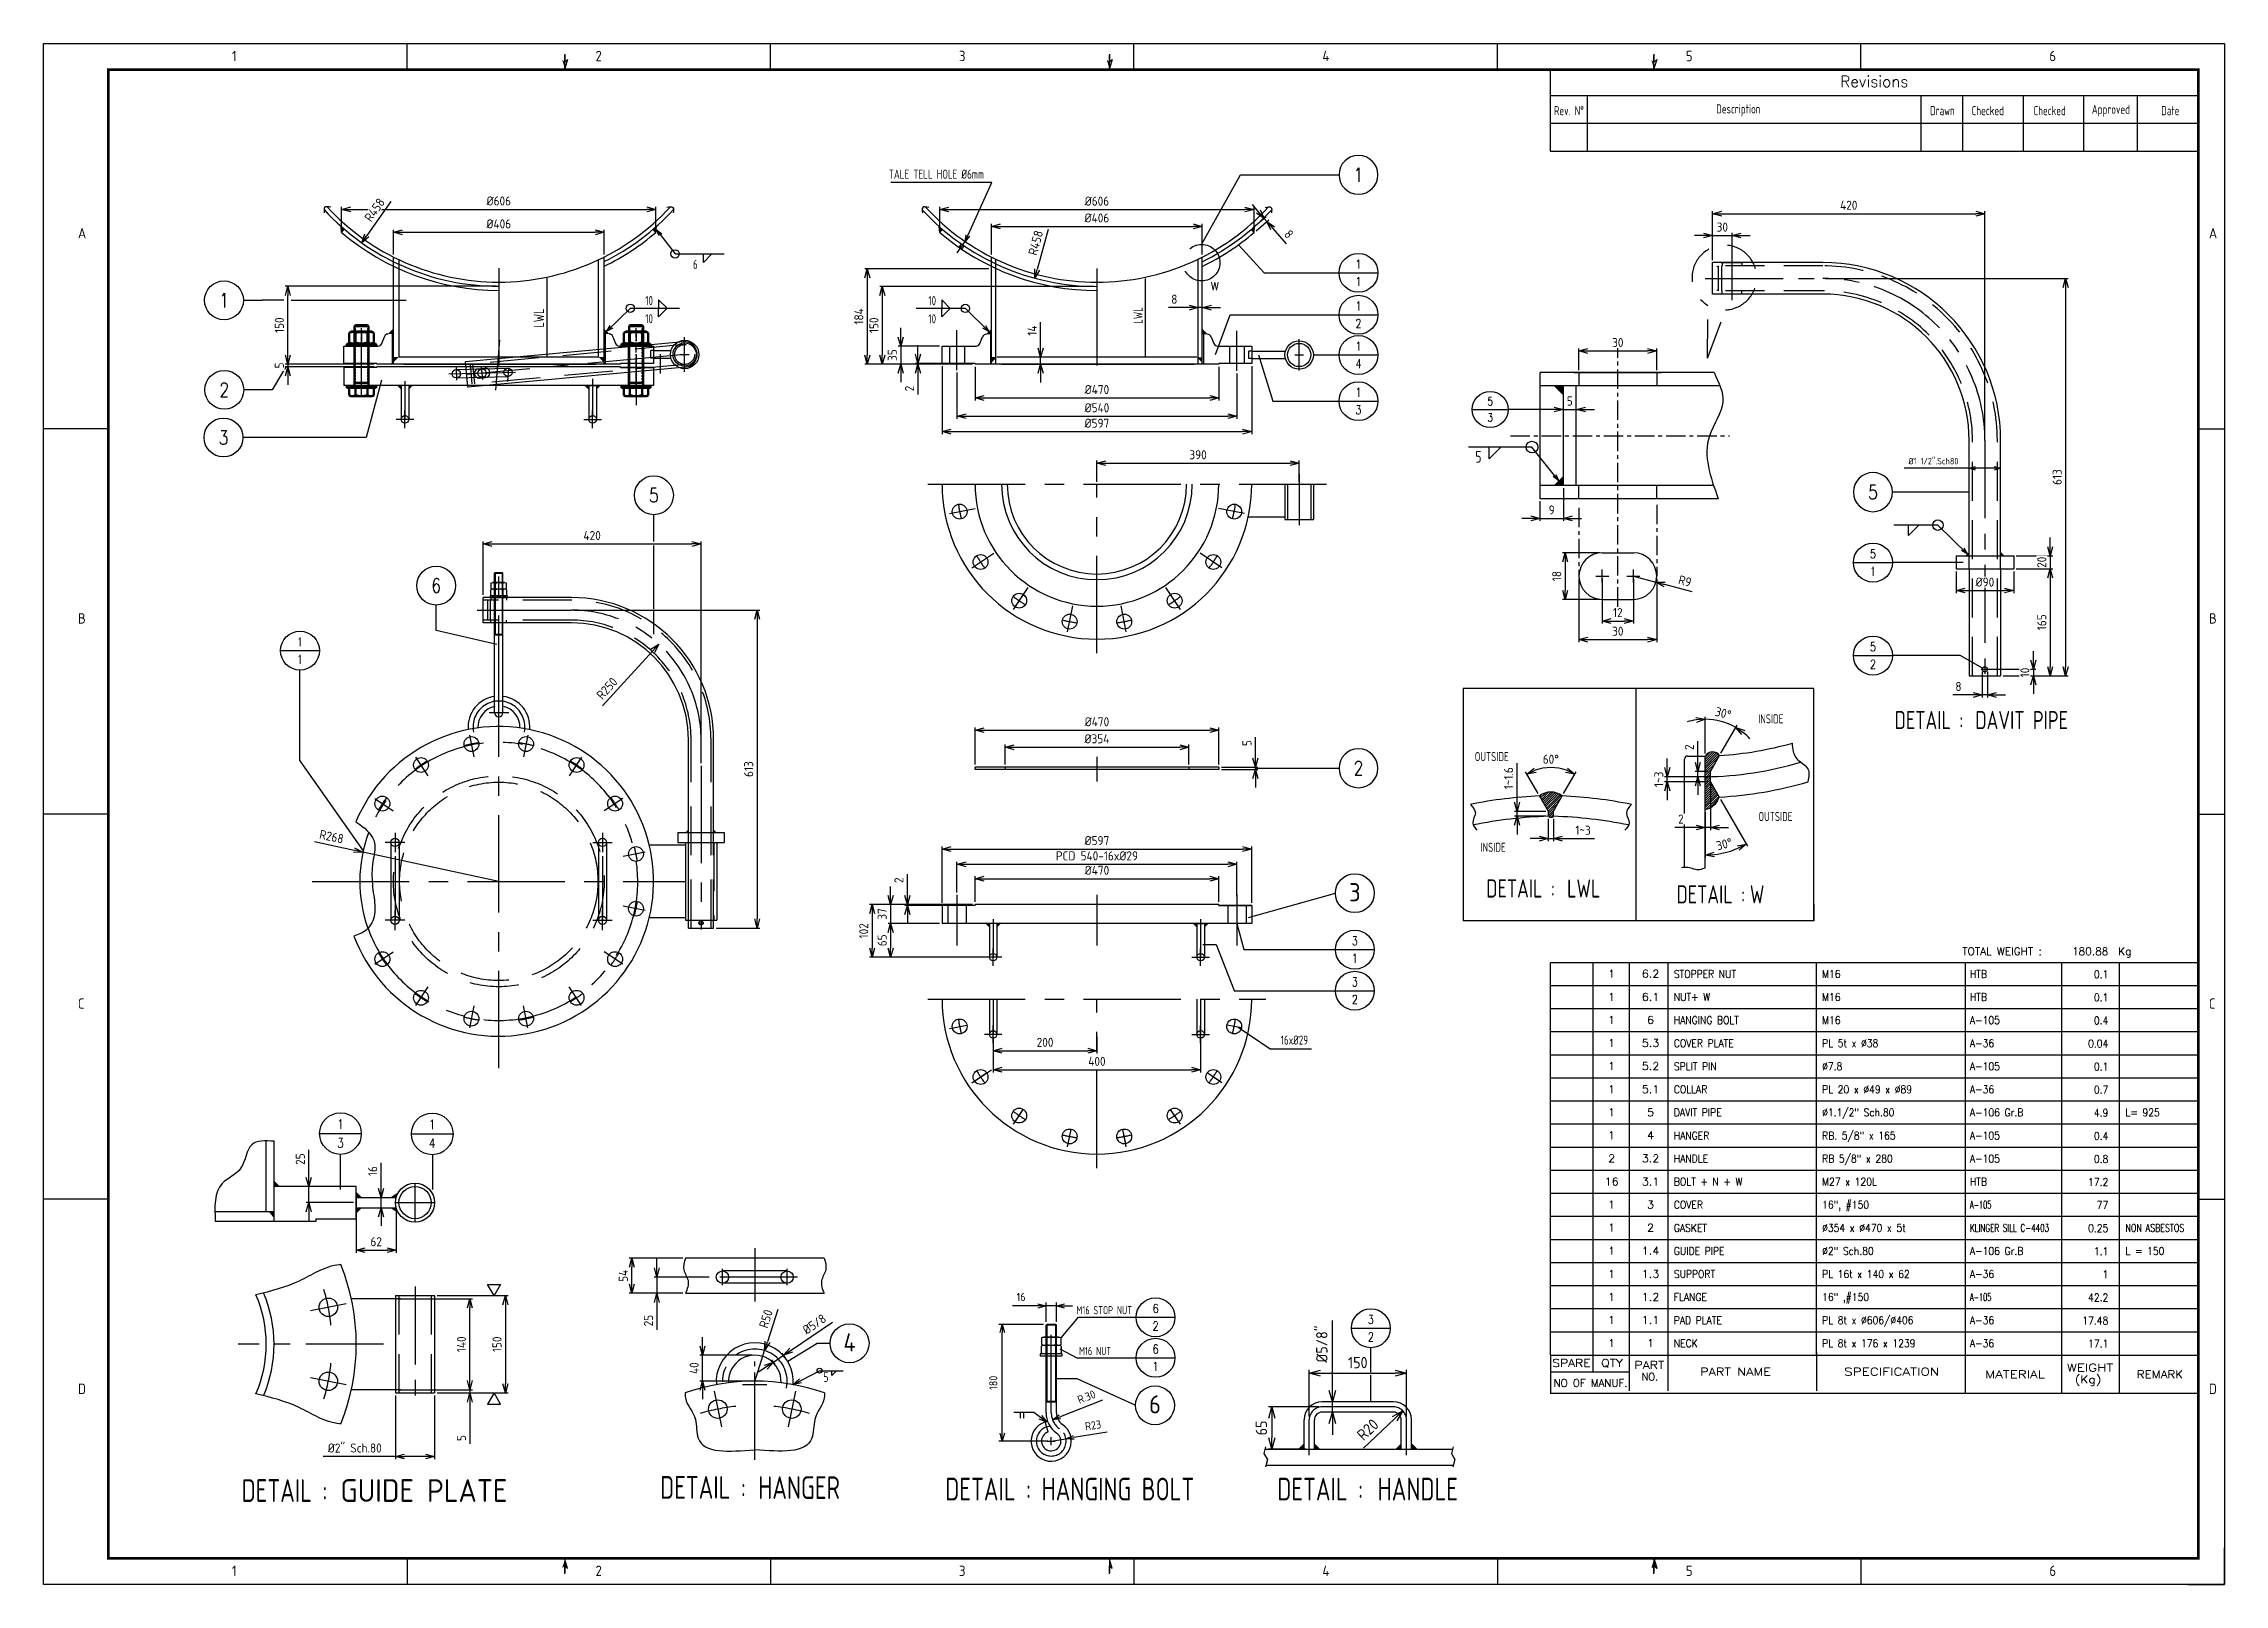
# Paper-space layout 'TK-01-02' of a CAD drawing. Header units: millimetres. Extents: x 475 to 1316, y 474 to 1068.
# The model-space entities are those that its viewports show. They can reach past a viewport. Long polylines and large blocks are cut down to what shows.
import ezdxf
from ezdxf.enums import TextEntityAlignment as Align

# ---------------------------------------------------------------- set-up
doc = ezdxf.new("R2010")
doc.units = ezdxf.units.MM
for name, pattern in [('AM_ISO08W050', [18, 12, -1.5, 3, -1.5]), ('Amconstr', [9999, 9999, 0]), ('CENTER', [2, 1.25, -0.25, 0.25, -0.25]), ('CENTER2', [1.125, 0.75, -0.125, 0.125, -0.125]), ('HIDDEN', [0.375, 0.25, -0.125]), ('HIDDEN2', [0.1875, 0.125, -0.0625])]:
    doc.linetypes.add(name, pattern=pattern)
for name, color, linetype, lineweight in [('AM_0N', 7, 'Continuous', 50), ('AM_4N', 3, 'Continuous', 25), ('AM_5', 3, 'Continuous', 25), ('AM_6', 2, 'Continuous', 35), ('AM_7N', 4, 'AM_ISO08W050', 25), ('AM_CL', 1, 'Amconstr', 25)]:
    doc.layers.add(name, color=color, linetype=linetype, lineweight=lineweight)
doc.layers.add('AM_VIEWS', color=1, linetype='Continuous', lineweight=25, plot=False)
for name, color, linetype in [('CEN', 8, 'CENTER'), ('pos', 140, 'Continuous'), ('TXT', 7, 'Continuous'), ('WN', 7, 'Continuous')]:
    doc.layers.add(name, color=color, linetype=linetype)
doc.layers.get('AM_VIEWS').off()
doc.styles.add('CARIMBO', font='romans.shx', dxfattribs={"width": 0.8, "height": 500})
doc.styles.add('DIM', font='romans', dxfattribs={"height": 2.3})
doc.styles.add('ROMANS', font='romans', dxfattribs={"height": 3.5})
doc.styles.get("Standard").update_dxf_attribs({"font": 'isocp.shx'})
doc.dimstyles.new('AM_ISO$0', dxfattribs={"dimtxt": 3.5, "dimasz": 3.5, "dimexe": 1, "dimexo": 1, "dimgap": 1.5, "dimtad": 1, "dimdec": 0, "dimdsep": 46, "dimtxsty": 'Standard', "dimblk": 'OPEN30', "dimcen": 0, "dimclrd": 3, "dimclre": 3, "dimclrt": 2, "dimadec": 0, "dimazin": 2, "dimtp": 0.1, "dimtm": 0.1, "dimtfac": 0.71, "dimtdec": 0, "dimtmove": 0, "dimatfit": 3, "dimldrblk": 'OPEN30', "dimfxl": 1, "dimlwd": -1, "dimlwe": -1, "dimarcsym": 1})
doc.dimstyles.new('AM_ISO$2', dxfattribs={"dimtxt": 3.5, "dimasz": 3.5, "dimexe": 1, "dimexo": 1, "dimgap": 1.5, "dimtad": 1, "dimdec": 0, "dimdsep": 46, "dimtxsty": 'Standard', "dimblk": 'OPEN30', "dimcen": 0, "dimclrd": 3, "dimclre": 3, "dimclrt": 2, "dimadec": 0, "dimazin": 2, "dimtp": 0.1, "dimtm": 0.1, "dimtfac": 0.71, "dimtdec": 0, "dimtmove": 0, "dimatfit": 3, "dimldrblk": 'OPEN30', "dimfxl": 1, "dimlwd": -1, "dimlwe": -1, "dimarcsym": 1})
doc.dimstyles.new('AM_ISO$4', dxfattribs={"dimtxt": 3.5, "dimasz": 3.5, "dimexe": 1, "dimexo": 1, "dimgap": 1.5, "dimtad": 1, "dimdsep": 46, "dimtxsty": 'Standard', "dimcen": 0, "dimclrd": 256, "dimclre": 256, "dimclrt": 2, "dimadec": 0, "dimazin": 2, "dimtp": 0.1, "dimtm": 0.1, "dimtfac": 0.71, "dimtdec": 3, "dimtmove": 0, "dimatfit": 3, "dimfxl": 1, "dimlwd": -1, "dimlwe": -1, "dimarcsym": 1})
doc.dimstyles.new('GEN_ISO', dxfattribs={"dimscale": 25, "dimtxt": 3.5, "dimasz": 2, "dimexe": 1, "dimexo": 1, "dimgap": 1.5, "dimtad": 1, "dimdec": 0, "dimdsep": 46, "dimtxsty": 'Standard', "dimblk": 'OPEN30', "dimcen": 0, "dimclrd": 3, "dimclre": 3, "dimclrt": 2, "dimadec": 0, "dimazin": 2, "dimtp": 0.1, "dimtm": 0.1, "dimtfac": 0.71, "dimtdec": 0, "dimtmove": 0, "dimatfit": 3, "dimldrblk": 'OPEN30', "dimfxl": 1, "dimlwd": -1, "dimlwe": -1, "dimarcsym": 1})
doc.dimstyles.new('GEN_ISO$0', dxfattribs={"dimscale": 25, "dimtxt": 3.5, "dimasz": 2, "dimexe": 1, "dimexo": 1, "dimgap": 1.5, "dimtad": 1, "dimdec": 0, "dimdsep": 46, "dimtxsty": 'Standard', "dimblk": 'OPEN30', "dimcen": 0, "dimclrd": 3, "dimclre": 3, "dimclrt": 2, "dimadec": 0, "dimazin": 2, "dimtp": 0.1, "dimtm": 0.1, "dimtfac": 0.71, "dimtdec": 0, "dimtmove": 0, "dimatfit": 3, "dimldrblk": 'OPEN30', "dimfxl": 1, "dimlwd": -1, "dimlwe": -1, "dimarcsym": 1})
doc.dimstyles.get("Standard").update_dxf_attribs({"dimtxt": 0.18, "dimasz": 0.18, "dimexe": 0.18, "dimexo": 0.0625, "dimgap": 0.09, "dimtad": 0, "dimtih": 1, "dimtoh": 1, "dimdec": 4, "dimzin": 0, "dimdsep": 46, "dimtxsty": 'Standard', "dimcen": 0.09, "dimadec": 0, "dimazin": 0, "dimtfac": 1, "dimtdec": 4, "dimtofl": 0, "dimtmove": 0, "dimatfit": 3, "dimfxl": 1, "dimtolj": 1, "dimtzin": 0, "dimarcsym": 0})
pattern_1 = [(45, (-930.69784, 2153.9792), (-0.44194174, 0.44194174), [])]

psp = doc.layouts.new('TK-01-02')

# ---------------------------------------------------------------- texts
at = {"color": 3, "style": 'CARIMBO'}
psp.add_text('Revisions', height=4.286, dxfattribs=at).set_placement((1181.06, 1053.61), align=Align.MIDDLE)
at = {"color": 3, "width": 0.8}
for s, p in [('Rev. N%%D', (1063.31, 1042.27)), ('Description', (1128.63, 1042.41)), ('Drawn', (1207.33, 1042.27)), ('Checked ', (1225.62, 1042.27)), ('Checked ', (1249.48, 1042.27)), ('Approved', (1272.29, 1042.27)), ('Date', (1295.2, 1042.27))]:
    psp.add_text(s, height=3.5, dxfattribs=at).set_placement(p, align=Align.MIDDLE)
at = {"color": 2, "linetype": 'Continuous', "style": 'DIM'}
for s, height, width, p, p2 in [('SPARE', 2.966, 1.072177, (1056.92, 557.98), (1071.61, 557.98)), ('QTY', 2.966, 1.080532, (1075.71, 557.98), (1084.11, 557.98)), ('PART', 2.966, 1.089536, (1088.53, 557.17), (1100.08, 557.17)), ('NO.', 2.966, 0.891439, (1091.37, 552.64), (1097.67, 552.64)), ('PART NAME', 2.966, 1.085085, (1113.88, 554.6), (1141.16, 554.6)), ('SPECIFICATION', 2.9664, 1.192674, (1169.4, 554.6), (1206.13, 554.6)), ('MATERIAL', 2.966, 1.16736, (1223.76, 553.6), (1246.85, 553.6)), ('WEIGHT', 2.966, 1.158598, (1255.31, 556.17), (1273.15, 556.17)), (' (Kg)', 2.966, 1.048751, (1256.01, 551.64), (1268.6, 551.64)), ('REMARK', 2.966, 1.043696, (1282.29, 553.6), (1300.13, 553.6)), ('NO OF MANUF.', 2.9664, 0.855443, (1057.37, 550.24), (1085.88, 550.24))]:
    psp.add_text(s, height=height, dxfattribs=dict(at, width=width)).set_placement(p, p2, align=Align.FIT)

msp = doc.modelspace()

# ---------------------------------------------------------------- texts
at = {"color": 2, "style": 'DIM'}
msp.add_text('W', height=15, dxfattribs=at).set_placement((5261.229, 2885.133))
at = {"color": 2, "width": 0.8}
msp.add_text('LWL', height=20, rotation=90, dxfattribs=at).set_placement((3818.831, 2812.473))
for height, p in [(4.5, (5747.609, 2345.91)), (15, (5419.877, 659.216))]:
    msp.add_text('5', height=height, dxfattribs=at).set_placement(p, align=Align.RIGHT)
at = {"layer": 'AM_5', "color": 7, "width": 0.8}
for s, p in [('M16 STOP NUT', (5871.797, 801.061)), ('M16 NUT', (5839.713, 738.059))]:
    msp.add_text(s, height=12.5, dxfattribs=at).set_placement(p, align=Align.RIGHT)
at = {"layer": 'AM_6', "width": 0.8}
for s, height, p in [('TALE TELL HOLE %%C6mm', 17.5, (4640.367, 3099.682)), ('INSIDE', 3.5, (6012.2, 2401.157)), ('OUTSIDE', 3.5, (6012.341, 2363.505)), ('16x%%C29', 17.5, (5396.122, 1430.542))]:
    msp.add_text(s, height=height, dxfattribs=at).set_placement(p)
for s, p in [('6', (4115.008, 2925.68)), ('10', (4028.744, 2855.867)), ('10', (4028.744, 2820.851))]:
    msp.add_text(s, height=17.5, dxfattribs=at).set_placement(p, align=Align.RIGHT)
msp.add_text('LWL', height=17.5, rotation=90, dxfattribs=at).set_placement((5129.721, 2820.006))
at = {"layer": 'AM_6', "color": 30, "lineweight": 70, "width": 0.8}
for s, height, p in [('DETAIL : ', 28, (6220.036, 2507.228)), ('DAVIT PIPE', 28, (6368.474, 2507.228)), ('DETAIL : ', 7, (5937.062, 2334.022)), ('LWL', 7, (5951.378, 2334.022)), ('DETAIL : ', 7, (6010.433, 2331.74)), ('W', 7, (6014.61, 2331.74)), ('DETAIL : ', 35, (5732.37, 513.892)), ('HANGING BOLT', 35, (5967.837, 513.892)), ('DETAIL : ', 35, (6299.303, 496.475)), ('HANDLE', 35, (6429.357, 496.475)), ('DETAIL : ', 35, (5308.639, 479.114)), ('HANGER', 35, (5437.543, 478.758)), ('DETAIL : ', 35, (4619.066, 468.859))]:
    msp.add_text(s, height=height, dxfattribs=at).set_placement(p, align=Align.RIGHT)
at = {"layer": 'AM_6', "color": 30, "lineweight": 70}
msp.add_text('GUIDE PLATE', height=35, dxfattribs=at).set_placement((4880.599, 468.859), align=Align.RIGHT)
at = {"layer": 'AM_6', "attachment_point": 5}
for s, insert, char_height in [('3', (5539.023, 1724.303), 35), ('4', (5452.326, 720.285), 28), ('6', (5907.328, 662.062), 28)]:
    msp.add_mtext_dynamic_manual_height_columns(s, width=18.9991, gutter_width=70, heights=[0], dxfattribs=dict(at, insert=insert, char_height=char_height))

# ---------------------------------------------------------------- blocks, each defined once
blk = doc.blocks.new('PLIST')
at = {"color": 2}
for p, q in [((0, 0), (0, 6)), ((134.84, 6), (0, 6)), ((8.91, 0), (8.91, 6)), ((16.5, 0), (16.5, 6)), ((24.5, 0), (24.5, 6)), ((55.46, 0), (55.46, 6)), ((86.43, 0), (86.43, 6)), ((106.52, 0), (106.52, 6)), ((118.5, 0), (118.5, 6))]:
    blk.add_line(p, q, dxfattribs=at)
at = {"color": 2, "style": 'DIM', "width": 0.85}
for tag, p in [('SPARE', (4.48, 2.12)), ('QTY', (12.75, 2.12)), ('PART_NO', (20.86, 2.12))]:
    blk.add_attdef(tag, text='', height=2, dxfattribs=at).set_placement(p, align=Align.CENTER)
at = {"color": 2, "style": 'DIM', "width": 0.7}
for tag, p in [('PART_NAME', (25.71, 2.07)), ('SPEC', (56.59, 2.07)), ('MATERIAL', (87.38, 2.07)), ('REMARK', (119.78, 2.07))]:
    blk.add_attdef(tag, p, '', height=2, dxfattribs=at)
blk.add_attdef('WEIGHT', text='', height=2, dxfattribs=at).set_placement((116.19, 1.98), align=Align.RIGHT)
blk = doc.blocks.new('weight')
at = {"color": 2, "style": 'ROMANS', "width": 0.8}
for s, p in [('TOTAL WEIGHT :', (85.8, 1.98)), ('Kg', (118.28, 1.98))]:
    blk.add_text(s, height=2, dxfattribs=at).set_placement(p)
at = {"color": 2, "style": 'DIM', "width": 0.8}
blk.add_attdef('WEIGHT', text='', height=2, dxfattribs=at).set_placement((116.19, 1.98), align=Align.RIGHT)
blk = doc.blocks.new('LIST FRAME')
at = {"color": 2}
blk.add_line((482.68, 213.26), (232.68, 213.26), dxfattribs=at)
at = {"color": 1}
blk.add_lwpolyline([(-348.32, -370.74), (-348.32, 223.26), (492.68, 223.26), (492.68, -370.74)], close=True, dxfattribs=at)
for points in [[(-147.3, 219.21), (-147.3, 216.06), (-146.25, 217.11), (-147.3, 213.61), (-147.3, 213.26)], [(62.7, 219.21), (62.7, 216.06), (63.75, 217.11), (62.7, 213.61), (62.7, 213.26)], [(272.7, 219.21), (272.7, 216.06), (273.75, 217.11), (272.7, 213.61), (272.7, 213.26)], [(-147.3, -366.69), (-147.3, -363.54), (-146.25, -364.59), (-147.3, -361.09), (-147.3, -360.74)], [(62.7, -366.69), (62.7, -363.54), (63.75, -364.59), (62.7, -361.09), (62.7, -360.74)], [(272.7, -366.69), (272.7, -363.54), (273.75, -364.59), (272.7, -361.09), (272.7, -360.74)]]:
    blk.add_lwpolyline(points, dxfattribs=at)
at = {"const_width": 1}
blk.add_lwpolyline([(-323.32, 213.26), (482.68, 213.26), (482.68, -360.74), (-323.32, -360.74)], close=True, dxfattribs=at)
at = {"linetype": 'Continuous'}
blk.add_lwpolyline([(478.54, -370.74), (492.68, -370.74), (492.68, -356.6)], dxfattribs=at)
at = {"color": 1}
for points in [[(-147.3, 213.61), (-148.35, 217.11), (-147.3, 216.06)], [(62.7, 213.61), (61.65, 217.11), (62.7, 216.06)], [(272.7, 213.61), (271.65, 217.11), (272.7, 216.06)], [(-147.3, -361.09), (-148.35, -364.59), (-147.3, -363.54)]]:
    blk.add_solid(points, dxfattribs=at)
at = {"layer": 'AM_CL'}
for p, q in [((-208.15, 213.26), (-208.15, 223.26)), ((-147.3, 213.26), (-147.3, 218.8)), ((-67.99, 213.26), (-67.99, 223.26)), ((62.7, 213.26), (62.7, 218.8)), ((72.18, 213.26), (72.18, 223.26)), ((212.35, 213.26), (212.35, 223.26)), ((272.7, 213.26), (272.7, 218.8)), ((352.51, 213.26), (352.51, 223.26)), ((-323.32, 74.76), (-348.32, 74.76)), ((482.68, 74.76), (492.68, 74.76)), ((-323.32, -73.74), (-348.32, -73.74)), ((482.68, -73.74), (492.68, -73.74)), ((-323.32, -222.24), (-348.32, -222.24)), ((482.68, -222.24), (492.68, -222.24)), ((-208.15, -360.74), (-208.15, -370.74)), ((-147.3, -360.74), (-147.3, -366.28)), ((-67.99, -360.74), (-67.99, -370.74)), ((62.7, -360.74), (62.7, -366.28)), ((72.18, -360.74), (72.18, -370.74)), ((212.35, -360.74), (212.35, -370.74)), ((272.7, -360.74), (272.7, -366.28)), ((352.51, -360.74), (352.51, -370.74))]:
    blk.add_line(p, q, dxfattribs=at)
at = {"layer": 'TXT'}
for s, p in [('1', (-275.66, 216.49)), ('2', (-135.49, 216.49)), ('3', (4.67, 216.49)), ('4', (144.84, 216.49)), ('5', (285.01, 216.49)), ('6', (425.17, 216.49)), ('A', (-335.11, 148.16)), ('A', (486.69, 148.16)), ('B', (-335.11, -0.34)), ('B', (486.69, -0.34)), ('C', (-335.11, -148.84)), ('C', (486.69, -148.84)), ('D', (-335.11, -297.34)), ('D', (486.69, -297.34)), ('1', (-275.66, -367.51)), ('2', (-135.49, -367.51)), ('3', (4.67, -367.51)), ('4', (144.84, -367.51)), ('5', (285.01, -367.51)), ('6', (425.17, -367.51))]:
    blk.add_text(s, height=4, dxfattribs=at).set_placement(p)
blk = doc.blocks.new('itno')
blk.add_circle((0, 0), 5.5)
at = {"color": 2, "style": 'DIM', "width": 0.8}
blk.add_attdef('PART_NO', text='', height=4, dxfattribs=at).set_placement((0, 0), align=Align.MIDDLE)
blk = doc.blocks.new('NUT1')
blk.add_line((0, -0.709), (0, 0.709))
at = {"color": 7}
for p, q in [((0.073, 0.945), (0.727, 0.945)), ((0.8, -0.709), (0.8, 0.709)), ((0.727, 0.473), (0.073, 0.473)), ((0.727, -0.472), (0.073, -0.472)), ((0.727, -0.945), (0.073, -0.945))]:
    blk.add_line(p, q, dxfattribs=at)
for centre, radius, start, end in [((0.418, 0.709), 0.418, 145.6158, 214.3842), ((0.382, 0.709), 0.418, 325.6158, 34.3842), ((1.564, 0), 1.564, 162.412, 197.588), ((-0.764, 0), 1.564, 342.412, 17.588), ((0.418, -0.709), 0.418, 145.6158, 214.3842), ((0.382, -0.709), 0.418, 325.6158, 34.3842)]:
    blk.add_arc(centre, radius, start, end, dxfattribs=at)
blk = doc.blocks.new('itcno')
blk.add_line((-5.5, 0), (5.5, 0))
blk.add_circle((0, 0), 5.5)
at = {"color": 2, "style": 'DIM', "width": 0.8}
for tag, p in [('PART_NO', (0, 2.48)), ('PART_CNO', (0, -2.46))]:
    blk.add_attdef(tag, text='', height=2.5, dxfattribs=at).set_placement(p, align=Align.MIDDLE)
blk = doc.blocks.new('_Open30')
at = {"color": 0, "linetype": 'ByBlock', "lineweight": -2}
for p, q in [((-1, 0.268), (0, 0)), ((0, 0), (-1, -0.268)), ((0, 0), (-1, 0))]:
    blk.add_line(p, q, dxfattribs=at)
blk = doc.blocks.new('*D12')
at = {"layer": 'AM_5', "color": 3, "linetype": 'ByBlock', "transparency": 16777216}
for p, q in [((5931.29, 2364.37), (5931.29, 2355.72)), ((5933.29, 2364.37), (5933.29, 2355.72)), ((5927.79, 2356.72), (5924.29, 2356.72)), ((5931.29, 2356.72), (5933.29, 2356.72)), ((5936.79, 2356.72), (5949.04, 2356.72))]:
    blk.add_line(p, q, dxfattribs=at)
at = {"layer": 'DEFPOINTS', "color": 0, "transparency": 16777216}
for p in [(5931.29, 2365.37), (5933.29, 2365.37), (5931.29, 2356.72)]:
    blk.add_point(p, dxfattribs=at)
at = {"layer": 'AM_5', "color": 3, "transparency": 16777216, "xscale": 3.5, "yscale": 3.5, "zscale": 3.5}
blk.add_blockref('_Open30', (5931.29, 2356.72), dxfattribs=at)
at = {"layer": 'AM_5', "color": 3, "transparency": 16777216, "xscale": 3.5, "yscale": 3.5, "zscale": 3.5, "rotation": 180}
blk.add_blockref('_Open30', (5933.29, 2356.72), dxfattribs=at)
at = {"layer": 'AM_5', "color": 2, "transparency": 16777216, "insert": (5944.67, 2359.97), "char_height": 3.5, "attachment_point": 5, "bg_fill": 3, "box_fill_scale": 1.1, "bg_fill_color": 256, "bg_fill_true_color": 13158600, "bg_fill_transparency": 0}
blk.add_mtext('1~3', dxfattribs=at)
blk = doc.blocks.new('*D13')
at = {"layer": 'AM_5', "color": 3, "linetype": 'ByBlock', "transparency": 16777216}
for p, q in [((5919.21, 2370.72), (5919.21, 2385.8)), ((5930.29, 2367.22), (5918.21, 2367.22)), ((5930.29, 2365.37), (5918.21, 2365.37)), ((5919.21, 2365.37), (5919.21, 2367.22)), ((5919.21, 2361.87), (5919.21, 2358.37))]:
    blk.add_line(p, q, dxfattribs=at)
at = {"layer": 'DEFPOINTS', "color": 0, "transparency": 16777216}
for p in [(5919.21, 2367.22), (5931.29, 2367.22), (5931.29, 2365.37)]:
    blk.add_point(p, dxfattribs=at)
at = {"layer": 'AM_5', "color": 3, "transparency": 16777216, "xscale": 3.5, "yscale": 3.5, "zscale": 3.5}
for p, rotation in [((5919.21, 2367.22), 270), ((5919.21, 2365.37), 90)]:
    blk.add_blockref('_Open30', p, dxfattribs=dict(at, rotation=rotation))
at = {"layer": 'AM_5', "color": 2, "transparency": 16777216, "insert": (5915.96, 2380.01), "char_height": 3.5, "attachment_point": 5, "rotation": 90, "bg_fill": 3, "box_fill_scale": 1.1, "bg_fill_color": 256, "bg_fill_true_color": 13158600, "bg_fill_transparency": 0}
blk.add_mtext('1~1.6', dxfattribs=at)
blk = doc.blocks.new('*D14')
at = {"layer": 'AM_5', "color": 3, "linetype": 'ByBlock', "transparency": 16777216}
for p, q in [((5992.73, 2380.6), (5976.15, 2380.6)), ((5977.15, 2384.1), (5977.15, 2387.6)), ((5977.15, 2378.6), (5977.15, 2380.6)), ((5992.79, 2378.6), (5976.15, 2378.6)), ((5977.15, 2375.1), (5977.15, 2371.6))]:
    blk.add_line(p, q, dxfattribs=at)
at = {"layer": 'DEFPOINTS', "color": 0, "transparency": 16777216}
for p in [(5993.73, 2380.6), (5993.79, 2378.6)]:
    blk.add_point(p, dxfattribs=at)
at = {"layer": 'AM_5', "color": 3, "transparency": 16777216, "xscale": 3.5, "yscale": 3.5, "zscale": 3.5}
for p, rotation in [((5977.15, 2380.6), 270), ((5977.15, 2378.6), 90)]:
    blk.add_blockref('_Open30', p, dxfattribs=dict(at, rotation=rotation))
at = {"layer": 'AM_5', "color": 2, "transparency": 16777216, "insert": (5973.9, 2379.6), "char_height": 3.5, "attachment_point": 5, "rotation": 90, "bg_fill": 3, "box_fill_scale": 1.1, "bg_fill_color": 256, "bg_fill_true_color": 13158600, "bg_fill_transparency": 0}
blk.add_mtext('1~3', dxfattribs=at)
at = {"layer": 'DEFPOINTS', "color": 0, "transparency": 16777216}
blk.add_point((5977.15, 2380.6), dxfattribs=at)
blk = doc.blocks.new('*D15')
at = {"layer": 'AM_5', "color": 3, "linetype": 'ByBlock', "transparency": 16777216}
for p, q in [((5988.94, 2386.1), (5988.94, 2394.3)), ((5992.79, 2382.6), (5987.94, 2382.6)), ((5992.79, 2380.6), (5987.94, 2380.6)), ((5988.94, 2380.6), (5988.94, 2382.6)), ((5988.94, 2377.1), (5988.94, 2373.6))]:
    blk.add_line(p, q, dxfattribs=at)
at = {"layer": 'DEFPOINTS', "color": 0, "transparency": 16777216}
for p in [(5988.94, 2382.6), (5993.79, 2382.6), (5993.79, 2380.6)]:
    blk.add_point(p, dxfattribs=at)
at = {"layer": 'AM_5', "color": 3, "transparency": 16777216, "xscale": 3.5, "yscale": 3.5, "zscale": 3.5}
for p, rotation in [((5988.94, 2382.6), 270), ((5988.94, 2380.6), 90)]:
    blk.add_blockref('_Open30', p, dxfattribs=dict(at, rotation=rotation))
at = {"layer": 'AM_5', "color": 2, "transparency": 16777216, "insert": (5985.69, 2391.95), "char_height": 3.5, "attachment_point": 5, "rotation": 90, "bg_fill": 3, "box_fill_scale": 1.1, "bg_fill_color": 256, "bg_fill_true_color": 13158600, "bg_fill_transparency": 0}
blk.add_mtext('2', dxfattribs=at)
blk = doc.blocks.new('*D16')
at = {"layer": 'AM_5', "color": 3, "linetype": 'ByBlock', "transparency": 16777216}
for p, q in [((5991.79, 2389.55), (5991.79, 2403.73)), ((5997.85, 2389.64), (6004.09, 2400.44))]:
    blk.add_line(p, q, dxfattribs=at)
for start, end in [(98.50674, 107.01347), (60, 90), (42.98653, 51.49326)]:
    blk.add_arc((5991.79, 2379.14), 23.6, start, end, dxfattribs=at)
at = {"layer": 'DEFPOINTS', "color": 0, "transparency": 16777216}
for p in [(5991.79, 2388.55), (5997.35, 2388.77), (5993.79, 2382.6), (5991.79, 2363.43)]:
    blk.add_point(p, dxfattribs=at)
at = {"layer": 'AM_5', "color": 3, "transparency": 16777216, "xscale": 3.5, "yscale": 3.5, "zscale": 3.5}
for p, rotation in [((5991.79, 2402.73), 4.253367791966991), ((6003.59, 2399.57), 145.7466322080357)]:
    blk.add_blockref('_Open30', p, dxfattribs=dict(at, rotation=rotation))
at = {"layer": 'AM_5', "color": 2, "transparency": 16777216, "insert": (5998.74, 2405.07), "char_height": 3.5, "attachment_point": 5, "rotation": 345, "bg_fill": 3, "box_fill_scale": 1.1, "bg_fill_color": 256, "bg_fill_true_color": 13158600, "bg_fill_transparency": 0}
blk.add_mtext('30°', dxfattribs=at)
at = {"layer": 'DEFPOINTS', "color": 0, "transparency": 16777216}
blk.add_point((5999.86, 2401.31), dxfattribs=at)
blk = doc.blocks.new('*D17')
at = {"layer": 'AM_5', "color": 3, "linetype": 'ByBlock', "transparency": 16777216}
for p, q in [((5997.67, 2371.87), (6008.12, 2353.78)), ((5991.79, 2362.43), (5991.79, 2349.4))]:
    blk.add_line(p, q, dxfattribs=at)
blk.add_arc((5991.79, 2382.06), 31.66, 276.33751, 293.66249, dxfattribs=at)
at = {"layer": 'DEFPOINTS', "color": 0, "transparency": 16777216}
for p in [(5991.79, 2388.55), (5993.79, 2378.6), (5997.17, 2372.74), (5991.79, 2363.43)]:
    blk.add_point(p, dxfattribs=at)
at = {"layer": 'AM_5', "color": 3, "transparency": 16777216, "xscale": 3.5, "yscale": 3.5, "zscale": 3.5}
for p, rotation in [((6007.62, 2354.65), 26.83124592066143), ((5991.79, 2350.4), 183.1687540793467)]:
    blk.add_blockref('_Open30', p, dxfattribs=dict(at, rotation=rotation))
at = {"layer": 'AM_5', "color": 2, "transparency": 16777216, "insert": (5999.14, 2354.62), "char_height": 3.5, "attachment_point": 5, "rotation": 15, "bg_fill": 3, "box_fill_scale": 1.1, "bg_fill_color": 256, "bg_fill_true_color": 13158600, "bg_fill_transparency": 0}
blk.add_mtext('30°', dxfattribs=at)
at = {"layer": 'DEFPOINTS', "color": 0, "transparency": 16777216}
blk.add_point((5997.29, 2350.89), dxfattribs=at)
blk = doc.blocks.new('*D10')
at = {"layer": 'AM_5', "color": 3, "linetype": 'ByBlock', "transparency": 16777216}
for p, q in [((5993.79, 2377.6), (5993.79, 2360.03)), ((5991.79, 2366.95), (5991.79, 2360.03)), ((5988.29, 2361.03), (5980.09, 2361.03)), ((5993.79, 2361.03), (5991.79, 2361.03)), ((5997.29, 2361.03), (6000.79, 2361.03))]:
    blk.add_line(p, q, dxfattribs=at)
at = {"layer": 'DEFPOINTS', "color": 0, "transparency": 16777216}
for p in [(5993.79, 2378.6), (5991.79, 2367.95), (5993.79, 2361.03)]:
    blk.add_point(p, dxfattribs=at)
at = {"layer": 'AM_5', "color": 3, "transparency": 16777216, "xscale": 3.5, "yscale": 3.5, "zscale": 3.5}
blk.add_blockref('_Open30', (5991.79, 2361.03), dxfattribs=at)
at = {"layer": 'AM_5', "color": 3, "transparency": 16777216, "xscale": 3.5, "yscale": 3.5, "zscale": 3.5, "rotation": 180}
blk.add_blockref('_Open30', (5993.79, 2361.03), dxfattribs=at)
at = {"layer": 'AM_5', "color": 2, "transparency": 16777216, "insert": (5982.44, 2364.28), "char_height": 3.5, "attachment_point": 5, "bg_fill": 3, "box_fill_scale": 1.1, "bg_fill_color": 256, "bg_fill_true_color": 13158600, "bg_fill_transparency": 0}
blk.add_mtext('2', dxfattribs=at)
blk = doc.blocks.new('*D11')
at = {"layer": 'AM_5', "color": 3, "linetype": 'ByBlock', "transparency": 16777216}
for p, q in [((5927.34, 2374.07), (5922.49, 2382.48)), ((5937.17, 2374.08), (5942.02, 2382.48))]:
    blk.add_line(p, q, dxfattribs=at)
blk.add_arc((5932.25, 2365.56), 18.53, 70.83974, 109.16026, dxfattribs=at)
at = {"layer": 'DEFPOINTS', "color": 0, "transparency": 16777216}
for p in [(5927.84, 2373.21), (5936.67, 2373.21), (5931.29, 2367.22), (5933.29, 2367.37)]:
    blk.add_point(p, dxfattribs=at)
at = {"layer": 'AM_5', "color": 3, "transparency": 16777216, "xscale": 3.5, "yscale": 3.5, "zscale": 3.5}
for p, rotation in [((5922.99, 2381.61), 204.580130883651), ((5941.52, 2381.61), 335.4198691163458)]:
    blk.add_blockref('_Open30', p, dxfattribs=dict(at, rotation=rotation))
at = {"layer": 'AM_5', "color": 2, "transparency": 16777216, "insert": (5932.25, 2387.34), "char_height": 3.5, "attachment_point": 5, "bg_fill": 3, "box_fill_scale": 1.1, "bg_fill_color": 256, "bg_fill_true_color": 13158600, "bg_fill_transparency": 0}
blk.add_mtext('60°', dxfattribs=at)
at = {"layer": 'DEFPOINTS', "color": 0, "transparency": 16777216}
blk.add_point((5935.47, 2383.81), dxfattribs=at)
blk = doc.blocks.new('A$C4D9C7483')
at = {"color": 4}
for p, q in [((9, 18), (21, 18)), ((9, 0), (21, 0))]:
    blk.add_line(p, q, dxfattribs=at)
for centre, start, end in [((9, 9), 90, 270), ((21, 9), 270, 90)]:
    blk.add_arc(centre, 9, start, end, dxfattribs=at)
blk = doc.blocks.new('*D18')
at = {"layer": 'AM_5', "color": 3, "linetype": 'ByBlock', "transparency": 16777216}
for p, q in [((3324.57, 2759.57), (3324.57, 2777.07)), ((3491.47, 2742.07), (3319.57, 2742.07)), ((3324.57, 2742.07), (3324.57, 2737.07)), ((3491.47, 2737.07), (3319.57, 2737.07)), ((3324.57, 2719.57), (3324.57, 2702.07))]:
    blk.add_line(p, q, dxfattribs=at)
at = {"layer": 'DEFPOINTS', "color": 0, "transparency": 16777216}
for p in [(3496.47, 2742.07), (3324.57, 2737.07), (3496.47, 2737.07)]:
    blk.add_point(p, dxfattribs=at)
at = {"layer": 'AM_5', "color": 3, "transparency": 16777216, "xscale": 17.5, "yscale": 17.5, "zscale": 17.5}
for p, rotation in [((3324.57, 2742.07), 270), ((3324.57, 2737.07), 90)]:
    blk.add_blockref('_Open30', p, dxfattribs=dict(at, rotation=rotation))
at = {"layer": 'AM_5', "color": 2, "transparency": 16777216, "insert": (3308.32, 2739.57), "char_height": 17.5, "attachment_point": 5, "rotation": 90, "bg_fill": 3, "box_fill_scale": 1.1, "bg_fill_color": 256, "bg_fill_true_color": 13158600, "bg_fill_transparency": 0}
blk.add_mtext('5', dxfattribs=at)
blk = doc.blocks.new('*D19')
at = {"layer": 'AM_5', "color": 3, "linetype": 'ByBlock', "transparency": 16777216}
for p, q in [((3726.42, 2892.07), (3319.57, 2892.07)), ((3324.57, 2759.57), (3324.57, 2874.57)), ((3491.47, 2742.07), (3319.57, 2742.07))]:
    blk.add_line(p, q, dxfattribs=at)
at = {"layer": 'DEFPOINTS', "color": 0, "transparency": 16777216}
for p in [(3324.57, 2892.07), (3731.42, 2892.07), (3496.47, 2742.07)]:
    blk.add_point(p, dxfattribs=at)
at = {"layer": 'AM_5', "color": 3, "transparency": 16777216, "xscale": 17.5, "yscale": 17.5, "zscale": 17.5}
for p, rotation in [((3324.57, 2892.07), 90), ((3324.57, 2742.07), 270)]:
    blk.add_blockref('_Open30', p, dxfattribs=dict(at, rotation=rotation))
at = {"layer": 'AM_5', "color": 2, "transparency": 16777216, "insert": (3308.32, 2817.07), "char_height": 17.5, "attachment_point": 5, "rotation": 90, "bg_fill": 3, "box_fill_scale": 1.1, "bg_fill_color": 256, "bg_fill_true_color": 13158600, "bg_fill_transparency": 0}
blk.add_mtext('150', dxfattribs=at)
blk = doc.blocks.new('*D20')
at = {"layer": 'AM_5', "color": 3, "linetype": 'ByBlock', "transparency": 16777216}
for p, q in [((3528.22, 2953.56), (3528.22, 3001.12)), ((3545.72, 2996.12), (3917.12, 2996.12)), ((3934.62, 2953.56), (3934.62, 3001.12))]:
    blk.add_line(p, q, dxfattribs=at)
at = {"layer": 'DEFPOINTS', "color": 0, "transparency": 16777216}
for p in [(3934.62, 2996.12), (3528.22, 2948.56), (3934.62, 2948.56)]:
    blk.add_point(p, dxfattribs=at)
at = {"layer": 'AM_5', "color": 3, "transparency": 16777216, "xscale": 17.5, "yscale": 17.5, "zscale": 17.5, "rotation": 180}
blk.add_blockref('_Open30', (3528.22, 2996.12), dxfattribs=at)
at = {"layer": 'AM_5', "color": 3, "transparency": 16777216, "xscale": 17.5, "yscale": 17.5, "zscale": 17.5}
blk.add_blockref('_Open30', (3934.62, 2996.12), dxfattribs=at)
at = {"layer": 'AM_5', "color": 2, "transparency": 16777216, "insert": (3731.42, 3012.37), "char_height": 17.5, "attachment_point": 5, "bg_fill": 3, "box_fill_scale": 1.1, "bg_fill_color": 256, "bg_fill_true_color": 13158600, "bg_fill_transparency": 0}
blk.add_mtext('%%c406', dxfattribs=at)
blk = doc.blocks.new('*D21')
at = {"layer": 'AM_5', "color": 3, "linetype": 'ByBlock', "transparency": 16777216}
for p, q in [((3701.42, 2297.09), (3701.42, 2400.37)), ((4121.46, 1972.79), (4121.46, 2400.37)), ((3718.92, 2395.37), (4103.96, 2395.37))]:
    blk.add_line(p, q, dxfattribs=at)
at = {"layer": 'DEFPOINTS', "color": 0, "transparency": 16777216}
for p in [(4121.46, 2395.37), (3701.42, 2292.09), (4121.46, 1967.79)]:
    blk.add_point(p, dxfattribs=at)
at = {"layer": 'AM_5', "color": 3, "transparency": 16777216, "xscale": 17.5, "yscale": 17.5, "zscale": 17.5, "rotation": 180}
blk.add_blockref('_Open30', (3701.42, 2395.37), dxfattribs=at)
at = {"layer": 'AM_5', "color": 3, "transparency": 16777216, "xscale": 17.5, "yscale": 17.5, "zscale": 17.5}
blk.add_blockref('_Open30', (4121.46, 2395.37), dxfattribs=at)
at = {"layer": 'AM_5', "color": 2, "transparency": 16777216, "insert": (3911.44, 2411.62), "char_height": 17.5, "attachment_point": 5, "bg_fill": 3, "box_fill_scale": 1.1, "bg_fill_color": 256, "bg_fill_true_color": 13158600, "bg_fill_transparency": 0}
blk.add_mtext('420', dxfattribs=at)
blk = doc.blocks.new('*D22')
at = {"layer": 'AM_5', "color": 3, "linetype": 'ByBlock', "transparency": 16777216}
for p, q in [((3876.46, 2267.79), (4234.54, 2267.79)), ((4229.54, 2250.29), (4229.54, 1672.46)), ((4150.76, 1654.96), (4234.54, 1654.96))]:
    blk.add_line(p, q, dxfattribs=at)
at = {"layer": 'DEFPOINTS', "color": 0, "transparency": 16777216}
for p in [(3871.46, 2267.79), (4145.76, 1654.96), (4229.54, 1654.96)]:
    blk.add_point(p, dxfattribs=at)
at = {"layer": 'AM_5', "color": 3, "transparency": 16777216, "xscale": 17.5, "yscale": 17.5, "zscale": 17.5}
for p, rotation in [((4229.54, 2267.79), 90), ((4229.54, 1654.96), 270)]:
    blk.add_blockref('_Open30', p, dxfattribs=dict(at, rotation=rotation))
at = {"layer": 'AM_5', "color": 2, "transparency": 16777216, "insert": (4213.29, 1961.37), "char_height": 17.5, "attachment_point": 5, "rotation": 90, "bg_fill": 3, "box_fill_scale": 1.1, "bg_fill_color": 256, "bg_fill_true_color": 13158600, "bg_fill_transparency": 0}
blk.add_mtext('613', dxfattribs=at)
blk = doc.blocks.new('*D23')
at = {"layer": 'AM_5', "color": 3, "linetype": 'ByBlock', "transparency": 16777216}
for p, q in [((5036.72, 2892.11), (4622.94, 2892.11)), ((4627.94, 2874.61), (4627.94, 2759.81)), ((4801.77, 2742.31), (4622.94, 2742.31))]:
    blk.add_line(p, q, dxfattribs=at)
at = {"layer": 'DEFPOINTS', "color": 0, "transparency": 16777216}
for p in [(5041.72, 2892.11), (4627.94, 2742.31), (4806.77, 2742.31)]:
    blk.add_point(p, dxfattribs=at)
at = {"layer": 'AM_5', "color": 3, "transparency": 16777216, "xscale": 17.5, "yscale": 17.5, "zscale": 17.5}
for p, rotation in [((4627.94, 2892.11), 90), ((4627.94, 2742.31), 270)]:
    blk.add_blockref('_Open30', p, dxfattribs=dict(at, rotation=rotation))
at = {"layer": 'AM_5', "color": 2, "transparency": 16777216, "insert": (4611.69, 2817.21), "char_height": 17.5, "attachment_point": 5, "rotation": 90, "bg_fill": 3, "box_fill_scale": 1.1, "bg_fill_color": 256, "bg_fill_true_color": 13158600, "bg_fill_transparency": 0}
blk.add_mtext('150', dxfattribs=at)
blk = doc.blocks.new('*D24')
at = {"layer": 'AM_5', "color": 3, "linetype": 'ByBlock', "transparency": 16777216}
for p, q in [((4833.52, 2926.18), (4593.96, 2926.18)), ((4598.96, 2908.68), (4598.96, 2759.81)), ((4801.77, 2742.31), (4593.96, 2742.31))]:
    blk.add_line(p, q, dxfattribs=at)
at = {"layer": 'DEFPOINTS', "color": 0, "transparency": 16777216}
for p in [(4838.52, 2926.18), (4598.96, 2742.31), (4806.77, 2742.31)]:
    blk.add_point(p, dxfattribs=at)
at = {"layer": 'AM_5', "color": 3, "transparency": 16777216, "xscale": 17.5, "yscale": 17.5, "zscale": 17.5}
for p, rotation in [((4598.96, 2926.18), 90), ((4598.96, 2742.31), 270)]:
    blk.add_blockref('_Open30', p, dxfattribs=dict(at, rotation=rotation))
at = {"layer": 'AM_5', "color": 2, "transparency": 16777216, "insert": (4582.71, 2834.25), "char_height": 17.5, "attachment_point": 5, "rotation": 90, "bg_fill": 3, "box_fill_scale": 1.1, "bg_fill_color": 256, "bg_fill_true_color": 13158600, "bg_fill_transparency": 0}
blk.add_mtext('184', dxfattribs=at)
blk = doc.blocks.new('*D25')
at = {"layer": 'AM_5', "color": 3, "linetype": 'ByBlock', "transparency": 16777216}
for p, q in [((4663.38, 2794.51), (4663.38, 2812.01)), ((4738.22, 2777.01), (4658.38, 2777.01)), ((4663.38, 2777.01), (4663.38, 2742.31)), ((4801.77, 2742.31), (4658.38, 2742.31)), ((4663.38, 2724.81), (4663.38, 2707.31))]:
    blk.add_line(p, q, dxfattribs=at)
at = {"layer": 'DEFPOINTS', "color": 0, "transparency": 16777216}
for p in [(4743.22, 2777.01), (4663.38, 2742.31), (4806.77, 2742.31)]:
    blk.add_point(p, dxfattribs=at)
at = {"layer": 'AM_5', "color": 3, "transparency": 16777216, "xscale": 17.5, "yscale": 17.5, "zscale": 17.5}
for p, rotation in [((4663.38, 2777.01), 270), ((4663.38, 2742.31), 90)]:
    blk.add_blockref('_Open30', p, dxfattribs=dict(at, rotation=rotation))
at = {"layer": 'AM_5', "color": 2, "transparency": 16777216, "insert": (4647.13, 2759.66), "char_height": 17.5, "attachment_point": 5, "rotation": 90, "bg_fill": 3, "box_fill_scale": 1.1, "bg_fill_color": 256, "bg_fill_true_color": 13158600, "bg_fill_transparency": 0}
blk.add_mtext('35', dxfattribs=at)
blk = doc.blocks.new('*D26')
at = {"layer": 'AM_5', "color": 3, "linetype": 'ByBlock', "transparency": 16777216}
for p, q in [((4696.59, 2761.26), (4696.59, 2778.76)), ((4801.77, 2743.76), (4691.59, 2743.76)), ((4801.77, 2742.11), (4691.59, 2742.11)), ((4696.59, 2743.76), (4696.59, 2742.11)), ((4696.59, 2724.61), (4696.59, 2683.62))]:
    blk.add_line(p, q, dxfattribs=at)
at = {"layer": 'DEFPOINTS', "color": 0, "transparency": 16777216}
for p in [(4696.59, 2743.76), (4806.77, 2743.76), (4806.77, 2742.11)]:
    blk.add_point(p, dxfattribs=at)
at = {"layer": 'AM_5', "color": 3, "transparency": 16777216, "xscale": 17.5, "yscale": 17.5, "zscale": 17.5}
for p, rotation in [((4696.59, 2743.76), 270), ((4696.59, 2742.11), 90)]:
    blk.add_blockref('_Open30', p, dxfattribs=dict(at, rotation=rotation))
at = {"layer": 'AM_5', "color": 2, "transparency": 16777216, "insert": (4680.34, 2695.36), "char_height": 17.5, "attachment_point": 5, "rotation": 90, "bg_fill": 3, "box_fill_scale": 1.1, "bg_fill_color": 256, "bg_fill_true_color": 13158600, "bg_fill_transparency": 0}
blk.add_mtext('2', dxfattribs=at)
blk = doc.blocks.new('*D27')
at = {"layer": 'AM_5', "color": 3, "linetype": 'ByBlock', "transparency": 16777216}
for p, q in [((4806.77, 2737.11), (4806.77, 2672.08)), ((5276.67, 2737.11), (5276.67, 2672.08)), ((4824.27, 2677.08), (5259.17, 2677.08))]:
    blk.add_line(p, q, dxfattribs=at)
at = {"layer": 'DEFPOINTS', "color": 0, "transparency": 16777216}
for p in [(4806.77, 2742.11), (5276.67, 2742.11), (5276.67, 2677.08)]:
    blk.add_point(p, dxfattribs=at)
at = {"layer": 'AM_5', "color": 3, "transparency": 16777216, "xscale": 17.5, "yscale": 17.5, "zscale": 17.5, "rotation": 180}
blk.add_blockref('_Open30', (4806.77, 2677.08), dxfattribs=at)
at = {"layer": 'AM_5', "color": 3, "transparency": 16777216, "xscale": 17.5, "yscale": 17.5, "zscale": 17.5}
blk.add_blockref('_Open30', (5276.67, 2677.08), dxfattribs=at)
at = {"layer": 'AM_5', "color": 2, "transparency": 16777216, "insert": (5041.72, 2693.33), "char_height": 17.5, "attachment_point": 5, "bg_fill": 3, "box_fill_scale": 1.1, "bg_fill_color": 256, "bg_fill_true_color": 13158600, "bg_fill_transparency": 0}
blk.add_mtext('%%c470', dxfattribs=at)
blk = doc.blocks.new('*D28')
at = {"layer": 'AM_5', "color": 3, "linetype": 'ByBlock', "transparency": 16777216}
for p, q in [((4771.87, 2725.93), (4771.87, 2636.87)), ((5311.57, 2724.44), (5311.57, 2636.87)), ((4789.37, 2641.87), (5294.07, 2641.87))]:
    blk.add_line(p, q, dxfattribs=at)
at = {"layer": 'DEFPOINTS', "color": 0, "transparency": 16777216}
for p in [(4771.87, 2730.93), (5311.57, 2729.44), (5311.57, 2641.87)]:
    blk.add_point(p, dxfattribs=at)
at = {"layer": 'AM_5', "color": 3, "transparency": 16777216, "xscale": 17.5, "yscale": 17.5, "zscale": 17.5, "rotation": 180}
blk.add_blockref('_Open30', (4771.87, 2641.87), dxfattribs=at)
at = {"layer": 'AM_5', "color": 3, "transparency": 16777216, "xscale": 17.5, "yscale": 17.5, "zscale": 17.5}
blk.add_blockref('_Open30', (5311.57, 2641.87), dxfattribs=at)
at = {"layer": 'AM_5', "color": 2, "transparency": 16777216, "insert": (5041.72, 2658.12), "char_height": 17.5, "attachment_point": 5, "bg_fill": 3, "box_fill_scale": 1.1, "bg_fill_color": 256, "bg_fill_true_color": 13158600, "bg_fill_transparency": 0}
blk.add_mtext('%%c540', dxfattribs=at)
blk = doc.blocks.new('*D29')
at = {"layer": 'AM_5', "color": 3, "linetype": 'ByBlock', "transparency": 16777216}
for p, q in [((4743.22, 2738.56), (4743.22, 2607.23)), ((5340.22, 2738.56), (5340.22, 2607.23)), ((4760.72, 2612.23), (5322.72, 2612.23))]:
    blk.add_line(p, q, dxfattribs=at)
at = {"layer": 'DEFPOINTS', "color": 0, "transparency": 16777216}
for p in [(4743.22, 2743.56), (5340.22, 2743.56), (5340.22, 2612.23)]:
    blk.add_point(p, dxfattribs=at)
at = {"layer": 'AM_5', "color": 3, "transparency": 16777216, "xscale": 17.5, "yscale": 17.5, "zscale": 17.5, "rotation": 180}
blk.add_blockref('_Open30', (4743.22, 2612.23), dxfattribs=at)
at = {"layer": 'AM_5', "color": 3, "transparency": 16777216, "xscale": 17.5, "yscale": 17.5, "zscale": 17.5}
blk.add_blockref('_Open30', (5340.22, 2612.23), dxfattribs=at)
at = {"layer": 'AM_5', "color": 2, "transparency": 16777216, "insert": (5041.72, 2628.48), "char_height": 17.5, "attachment_point": 5, "bg_fill": 3, "box_fill_scale": 1.1, "bg_fill_color": 256, "bg_fill_true_color": 13158600, "bg_fill_transparency": 0}
blk.add_mtext('%%c597', dxfattribs=at)
blk = doc.blocks.new('*D30')
at = {"layer": 'AM_5', "color": 3, "linetype": 'ByBlock', "transparency": 16777216}
for p, q in [((4933.18, 2773.23), (4933.18, 2823.23)), ((4932.2, 2755.73), (4928.18, 2755.73)), ((4933.18, 2742.16), (4933.18, 2755.73)), ((4932.2, 2742.16), (4928.18, 2742.16)), ((4933.18, 2724.66), (4933.18, 2707.16))]:
    blk.add_line(p, q, dxfattribs=at)
at = {"layer": 'DEFPOINTS', "color": 0, "transparency": 16777216}
for p in [(4937.2, 2755.73), (4933.18, 2742.16), (4937.2, 2742.16)]:
    blk.add_point(p, dxfattribs=at)
at = {"layer": 'AM_5', "color": 3, "transparency": 16777216, "xscale": 17.5, "yscale": 17.5, "zscale": 17.5}
for p, rotation in [((4933.18, 2755.73), 270), ((4933.18, 2742.16), 90)]:
    blk.add_blockref('_Open30', p, dxfattribs=dict(at, rotation=rotation))
at = {"layer": 'AM_5', "color": 2, "transparency": 16777216, "insert": (4916.93, 2806.98), "char_height": 17.5, "attachment_point": 5, "rotation": 90, "bg_fill": 3, "box_fill_scale": 1.1, "bg_fill_color": 256, "bg_fill_true_color": 13158600, "bg_fill_transparency": 0}
blk.add_mtext('14', dxfattribs=at)
blk = doc.blocks.new('*D31')
at = {"layer": 'AM_5', "color": 3, "linetype": 'ByBlock', "transparency": 16777216}
for p, q in [((5041.72, 2515.69), (5041.72, 2556.31)), ((5059.22, 2551.31), (5414.22, 2551.31)), ((5431.72, 2515.69), (5431.72, 2556.31))]:
    blk.add_line(p, q, dxfattribs=at)
at = {"layer": 'DEFPOINTS', "color": 0, "transparency": 16777216}
for p in [(5431.72, 2551.31), (5041.72, 2510.69), (5431.72, 2510.69)]:
    blk.add_point(p, dxfattribs=at)
at = {"layer": 'AM_5', "color": 3, "transparency": 16777216, "xscale": 17.5, "yscale": 17.5, "zscale": 17.5, "rotation": 180}
blk.add_blockref('_Open30', (5041.72, 2551.31), dxfattribs=at)
at = {"layer": 'AM_5', "color": 3, "transparency": 16777216, "xscale": 17.5, "yscale": 17.5, "zscale": 17.5}
blk.add_blockref('_Open30', (5431.72, 2551.31), dxfattribs=at)
at = {"layer": 'AM_5', "color": 2, "transparency": 16777216, "insert": (5236.72, 2567.56), "char_height": 17.5, "attachment_point": 5, "bg_fill": 3, "box_fill_scale": 1.1, "bg_fill_color": 256, "bg_fill_true_color": 13158600, "bg_fill_transparency": 0}
blk.add_mtext('390', dxfattribs=at)
blk = doc.blocks.new('*D32')
at = {"layer": 'AM_5', "color": 3, "linetype": 'ByBlock', "transparency": 16777216}
for p, q in [((4806.76, 1970.47), (4806.76, 2041.66)), ((4824.26, 2036.66), (5259.19, 2036.66)), ((5276.69, 1970.47), (5276.69, 2041.66))]:
    blk.add_line(p, q, dxfattribs=at)
at = {"layer": 'DEFPOINTS', "color": 0, "transparency": 16777216}
for p in [(5276.69, 2036.66), (4806.76, 1965.47), (5276.69, 1965.47)]:
    blk.add_point(p, dxfattribs=at)
at = {"layer": 'AM_5', "color": 3, "transparency": 16777216, "xscale": 17.5, "yscale": 17.5, "zscale": 17.5, "rotation": 180}
blk.add_blockref('_Open30', (4806.76, 2036.66), dxfattribs=at)
at = {"layer": 'AM_5', "color": 3, "transparency": 16777216, "xscale": 17.5, "yscale": 17.5, "zscale": 17.5}
blk.add_blockref('_Open30', (5276.69, 2036.66), dxfattribs=at)
at = {"layer": 'AM_5', "color": 2, "transparency": 16777216, "insert": (5041.72, 2052.91), "char_height": 17.5, "attachment_point": 5, "bg_fill": 3, "box_fill_scale": 1.1, "bg_fill_color": 256, "bg_fill_true_color": 13158600, "bg_fill_transparency": 0}
blk.add_mtext('%%c470', dxfattribs=at)
blk = doc.blocks.new('*D33')
at = {"layer": 'AM_5', "color": 3, "linetype": 'ByBlock', "transparency": 16777216}
for p, q in [((4864.65, 1970.47), (4864.65, 2008.81)), ((4882.15, 2003.81), (5201.3, 2003.81)), ((5218.8, 1970.47), (5218.8, 2008.81))]:
    blk.add_line(p, q, dxfattribs=at)
at = {"layer": 'DEFPOINTS', "color": 0, "transparency": 16777216}
for p in [(5218.8, 2003.81), (4864.65, 1965.47), (5218.8, 1965.47)]:
    blk.add_point(p, dxfattribs=at)
at = {"layer": 'AM_5', "color": 3, "transparency": 16777216, "xscale": 17.5, "yscale": 17.5, "zscale": 17.5, "rotation": 180}
blk.add_blockref('_Open30', (4864.65, 2003.81), dxfattribs=at)
at = {"layer": 'AM_5', "color": 3, "transparency": 16777216, "xscale": 17.5, "yscale": 17.5, "zscale": 17.5}
blk.add_blockref('_Open30', (5218.8, 2003.81), dxfattribs=at)
at = {"layer": 'AM_5', "color": 2, "transparency": 16777216, "insert": (5041.72, 2020.06), "char_height": 17.5, "attachment_point": 5, "bg_fill": 3, "box_fill_scale": 1.1, "bg_fill_color": 256, "bg_fill_true_color": 13158600, "bg_fill_transparency": 0}
blk.add_mtext('%%c354', dxfattribs=at)
blk = doc.blocks.new('*D34')
at = {"layer": 'AM_5', "color": 3, "linetype": 'ByBlock', "transparency": 16777216}
for p, q in [((5347.3, 1982.97), (5347.3, 2023.19)), ((5281.69, 1965.47), (5352.3, 1965.47)), ((5281.69, 1960.94), (5352.3, 1960.94)), ((5347.3, 1960.94), (5347.3, 1965.47)), ((5347.3, 1943.44), (5347.3, 1925.94))]:
    blk.add_line(p, q, dxfattribs=at)
at = {"layer": 'DEFPOINTS', "color": 0, "transparency": 16777216}
for p in [(5276.69, 1965.47), (5276.69, 1960.94), (5347.3, 1960.94)]:
    blk.add_point(p, dxfattribs=at)
at = {"layer": 'AM_5', "color": 3, "transparency": 16777216, "xscale": 17.5, "yscale": 17.5, "zscale": 17.5}
for p, rotation in [((5347.3, 1965.47), 270), ((5347.3, 1960.94), 90)]:
    blk.add_blockref('_Open30', p, dxfattribs=dict(at, rotation=rotation))
at = {"layer": 'AM_5', "color": 2, "transparency": 16777216, "insert": (5331.05, 2011.83), "char_height": 17.5, "attachment_point": 5, "rotation": 90, "bg_fill": 3, "box_fill_scale": 1.1, "bg_fill_color": 256, "bg_fill_true_color": 13158600, "bg_fill_transparency": 0}
blk.add_mtext('5', dxfattribs=at)
blk = doc.blocks.new('*D35')
at = {"layer": 'AM_5', "color": 3, "linetype": 'ByBlock', "transparency": 16777216}
for p, q in [((4743.22, 1704.05), (4743.22, 1812.62)), ((5340.22, 1704.05), (5340.22, 1812.62)), ((4760.72, 1807.62), (5322.72, 1807.62))]:
    blk.add_line(p, q, dxfattribs=at)
at = {"layer": 'DEFPOINTS', "color": 0, "transparency": 16777216}
for p in [(5340.22, 1807.62), (4743.22, 1699.05), (5340.22, 1699.05)]:
    blk.add_point(p, dxfattribs=at)
at = {"layer": 'AM_5', "color": 3, "transparency": 16777216, "xscale": 17.5, "yscale": 17.5, "zscale": 17.5, "rotation": 180}
blk.add_blockref('_Open30', (4743.22, 1807.62), dxfattribs=at)
at = {"layer": 'AM_5', "color": 3, "transparency": 16777216, "xscale": 17.5, "yscale": 17.5, "zscale": 17.5}
blk.add_blockref('_Open30', (5340.22, 1807.62), dxfattribs=at)
at = {"layer": 'AM_5', "color": 2, "transparency": 16777216, "insert": (5041.72, 1823.87), "char_height": 17.5, "attachment_point": 5, "bg_fill": 3, "box_fill_scale": 1.1, "bg_fill_color": 256, "bg_fill_true_color": 13158600, "bg_fill_transparency": 0}
blk.add_mtext('%%c597', dxfattribs=at)
blk = doc.blocks.new('*D36')
at = {"layer": 'AM_5', "color": 3, "linetype": 'ByBlock', "transparency": 16777216}
for p, q in [((4771.87, 1724), (4771.87, 1783.1)), ((5311.57, 1717.02), (5311.57, 1783.1)), ((4789.37, 1778.1), (5294.07, 1778.1))]:
    blk.add_line(p, q, dxfattribs=at)
at = {"layer": 'DEFPOINTS', "color": 0, "transparency": 16777216}
for p in [(5311.57, 1778.1), (4771.87, 1719), (5311.57, 1712.02)]:
    blk.add_point(p, dxfattribs=at)
at = {"layer": 'AM_5', "color": 3, "transparency": 16777216, "xscale": 17.5, "yscale": 17.5, "zscale": 17.5, "rotation": 180}
blk.add_blockref('_Open30', (4771.87, 1778.1), dxfattribs=at)
at = {"layer": 'AM_5', "color": 3, "transparency": 16777216, "xscale": 17.5, "yscale": 17.5, "zscale": 17.5}
blk.add_blockref('_Open30', (5311.57, 1778.1), dxfattribs=at)
at = {"layer": 'AM_5', "color": 2, "transparency": 16777216, "insert": (5041.72, 1794.47), "char_height": 17.5, "attachment_point": 5, "bg_fill": 3, "box_fill_scale": 1.1, "bg_fill_color": 256, "bg_fill_true_color": 13158600, "bg_fill_transparency": 0}
blk.add_mtext('PCD 540-16x%%C29', dxfattribs=at)
blk = doc.blocks.new('*D37')
at = {"layer": 'AM_5', "color": 3, "linetype": 'ByBlock', "transparency": 16777216}
for p, q in [((4806.77, 1705.65), (4806.77, 1755.36)), ((4824.27, 1750.36), (5259.17, 1750.36)), ((5276.67, 1705.65), (5276.67, 1755.36))]:
    blk.add_line(p, q, dxfattribs=at)
at = {"layer": 'DEFPOINTS', "color": 0, "transparency": 16777216}
for p in [(5276.67, 1750.36), (4806.77, 1700.65), (5276.67, 1700.65)]:
    blk.add_point(p, dxfattribs=at)
at = {"layer": 'AM_5', "color": 3, "transparency": 16777216, "xscale": 17.5, "yscale": 17.5, "zscale": 17.5, "rotation": 180}
blk.add_blockref('_Open30', (4806.77, 1750.36), dxfattribs=at)
at = {"layer": 'AM_5', "color": 3, "transparency": 16777216, "xscale": 17.5, "yscale": 17.5, "zscale": 17.5}
blk.add_blockref('_Open30', (5276.67, 1750.36), dxfattribs=at)
at = {"layer": 'AM_5', "color": 2, "transparency": 16777216, "insert": (5041.72, 1766.61), "char_height": 17.5, "attachment_point": 5, "bg_fill": 3, "box_fill_scale": 1.1, "bg_fill_color": 256, "bg_fill_true_color": 13158600, "bg_fill_transparency": 0}
blk.add_mtext('%%c470', dxfattribs=at)
blk = doc.blocks.new('*D38')
at = {"layer": 'AM_5', "color": 3, "linetype": 'ByBlock', "transparency": 16777216}
for p, q in [((4643.89, 1718.15), (4643.89, 1735.65)), ((4801.77, 1700.65), (4638.89, 1700.65)), ((4643.89, 1700.65), (4643.89, 1664.15)), ((4738.22, 1664.15), (4638.89, 1664.15)), ((4643.89, 1646.65), (4643.89, 1629.15))]:
    blk.add_line(p, q, dxfattribs=at)
at = {"layer": 'DEFPOINTS', "color": 0, "transparency": 16777216}
for p in [(4806.77, 1700.65), (4643.89, 1664.15), (4743.22, 1664.15)]:
    blk.add_point(p, dxfattribs=at)
at = {"layer": 'AM_5', "color": 3, "transparency": 16777216, "xscale": 17.5, "yscale": 17.5, "zscale": 17.5}
for p, rotation in [((4643.89, 1700.65), 270), ((4643.89, 1664.15), 90)]:
    blk.add_blockref('_Open30', p, dxfattribs=dict(at, rotation=rotation))
at = {"layer": 'AM_5', "color": 2, "transparency": 16777216, "insert": (4627.64, 1682.4), "char_height": 17.5, "attachment_point": 5, "rotation": 90, "bg_fill": 3, "box_fill_scale": 1.1, "bg_fill_color": 256, "bg_fill_true_color": 13158600, "bg_fill_transparency": 0}
blk.add_mtext('37', dxfattribs=at)
blk = doc.blocks.new('*D39')
at = {"layer": 'AM_5', "color": 3, "linetype": 'ByBlock', "transparency": 16777216}
for p, q in [((4676.16, 1718.15), (4676.16, 1759.14)), ((4801.77, 1700.65), (4671.16, 1700.65)), ((4801.77, 1699.05), (4671.16, 1699.05)), ((4676.16, 1699.05), (4676.16, 1700.65)), ((4676.16, 1681.55), (4676.16, 1664.05))]:
    blk.add_line(p, q, dxfattribs=at)
at = {"layer": 'DEFPOINTS', "color": 0, "transparency": 16777216}
for p in [(4676.16, 1699.05), (4806.77, 1700.65), (4806.77, 1699.05)]:
    blk.add_point(p, dxfattribs=at)
at = {"layer": 'AM_5', "color": 3, "transparency": 16777216, "xscale": 17.5, "yscale": 17.5, "zscale": 17.5}
for p, rotation in [((4676.16, 1700.65), 270), ((4676.16, 1699.05), 90)]:
    blk.add_blockref('_Open30', p, dxfattribs=dict(at, rotation=rotation))
at = {"layer": 'AM_5', "color": 2, "transparency": 16777216, "insert": (4659.91, 1747.39), "char_height": 17.5, "attachment_point": 5, "rotation": 90, "bg_fill": 3, "box_fill_scale": 1.1, "bg_fill_color": 256, "bg_fill_true_color": 13158600, "bg_fill_transparency": 0}
blk.add_mtext('2', dxfattribs=at)
blk = doc.blocks.new('*D40')
at = {"layer": 'AM_5', "color": 3, "linetype": 'ByBlock', "transparency": 16777216}
for p, q in [((4738.22, 1664.15), (4638.89, 1664.15)), ((4643.89, 1646.65), (4643.89, 1616.65)), ((4836.72, 1599.15), (4638.89, 1599.15))]:
    blk.add_line(p, q, dxfattribs=at)
at = {"layer": 'DEFPOINTS', "color": 0, "transparency": 16777216}
for p in [(4743.22, 1664.15), (4643.89, 1599.15), (4841.72, 1599.15)]:
    blk.add_point(p, dxfattribs=at)
at = {"layer": 'AM_5', "color": 3, "transparency": 16777216, "xscale": 17.5, "yscale": 17.5, "zscale": 17.5}
for p, rotation in [((4643.89, 1664.15), 90), ((4643.89, 1599.15), 270)]:
    blk.add_blockref('_Open30', p, dxfattribs=dict(at, rotation=rotation))
at = {"layer": 'AM_5', "color": 2, "transparency": 16777216, "insert": (4627.64, 1631.65), "char_height": 17.5, "attachment_point": 5, "rotation": 90, "bg_fill": 3, "box_fill_scale": 1.1, "bg_fill_color": 256, "bg_fill_true_color": 13158600, "bg_fill_transparency": 0}
blk.add_mtext('65', dxfattribs=at)
blk = doc.blocks.new('*D41')
at = {"layer": 'AM_5', "color": 3, "linetype": 'ByBlock', "transparency": 16777216}
for p, q in [((4801.77, 1700.65), (4603.25, 1700.65)), ((4608.25, 1683.15), (4608.25, 1616.65)), ((4836.72, 1599.15), (4603.25, 1599.15))]:
    blk.add_line(p, q, dxfattribs=at)
at = {"layer": 'DEFPOINTS', "color": 0, "transparency": 16777216}
for p in [(4806.77, 1700.65), (4608.25, 1599.15), (4841.72, 1599.15)]:
    blk.add_point(p, dxfattribs=at)
at = {"layer": 'AM_5', "color": 3, "transparency": 16777216, "xscale": 17.5, "yscale": 17.5, "zscale": 17.5}
for p, rotation in [((4608.25, 1700.65), 90), ((4608.25, 1599.15), 270)]:
    blk.add_blockref('_Open30', p, dxfattribs=dict(at, rotation=rotation))
at = {"layer": 'AM_5', "color": 2, "transparency": 16777216, "insert": (4592, 1649.9), "char_height": 17.5, "attachment_point": 5, "rotation": 90, "bg_fill": 3, "box_fill_scale": 1.1, "bg_fill_color": 256, "bg_fill_true_color": 13158600, "bg_fill_transparency": 0}
blk.add_mtext('102', dxfattribs=at)
blk = doc.blocks.new('*D42')
at = {"layer": 'AM_5', "color": 3, "linetype": 'ByBlock', "transparency": 16777216}
for p, q in [((4841.72, 1445.34), (4841.72, 1413.73)), ((5041.72, 1445.34), (5041.72, 1413.73)), ((4859.22, 1418.73), (5024.22, 1418.73))]:
    blk.add_line(p, q, dxfattribs=at)
at = {"layer": 'DEFPOINTS', "color": 0, "transparency": 16777216}
for p in [(4841.72, 1450.34), (5041.72, 1450.34), (5041.72, 1418.73)]:
    blk.add_point(p, dxfattribs=at)
at = {"layer": 'AM_5', "color": 3, "transparency": 16777216, "xscale": 17.5, "yscale": 17.5, "zscale": 17.5, "rotation": 180}
blk.add_blockref('_Open30', (4841.72, 1418.73), dxfattribs=at)
at = {"layer": 'AM_5', "color": 3, "transparency": 16777216, "xscale": 17.5, "yscale": 17.5, "zscale": 17.5}
blk.add_blockref('_Open30', (5041.72, 1418.73), dxfattribs=at)
at = {"layer": 'AM_5', "color": 2, "transparency": 16777216, "insert": (4941.72, 1434.98), "char_height": 17.5, "attachment_point": 5, "bg_fill": 3, "box_fill_scale": 1.1, "bg_fill_color": 256, "bg_fill_true_color": 13158600, "bg_fill_transparency": 0}
blk.add_mtext('200', dxfattribs=at)
blk = doc.blocks.new('*D43')
at = {"layer": 'AM_5', "color": 3, "linetype": 'ByBlock', "transparency": 16777216}
for p, q in [((4841.72, 1445.34), (4841.72, 1377.11)), ((5241.72, 1445.34), (5241.72, 1377.11)), ((4859.22, 1382.11), (5224.22, 1382.11))]:
    blk.add_line(p, q, dxfattribs=at)
at = {"layer": 'DEFPOINTS', "color": 0, "transparency": 16777216}
for p in [(4841.72, 1450.34), (5241.72, 1450.34), (5241.72, 1382.11)]:
    blk.add_point(p, dxfattribs=at)
at = {"layer": 'AM_5', "color": 3, "transparency": 16777216, "xscale": 17.5, "yscale": 17.5, "zscale": 17.5, "rotation": 180}
blk.add_blockref('_Open30', (4841.72, 1382.11), dxfattribs=at)
at = {"layer": 'AM_5', "color": 3, "transparency": 16777216, "xscale": 17.5, "yscale": 17.5, "zscale": 17.5}
blk.add_blockref('_Open30', (5241.72, 1382.11), dxfattribs=at)
at = {"layer": 'AM_5', "color": 2, "transparency": 16777216, "insert": (5041.72, 1398.36), "char_height": 17.5, "attachment_point": 5, "bg_fill": 3, "box_fill_scale": 1.1, "bg_fill_color": 256, "bg_fill_true_color": 13158600, "bg_fill_transparency": 0}
blk.add_mtext('400', dxfattribs=at)
blk = doc.blocks.new('*D44')
at = {"layer": 'AM_5', "color": 3, "linetype": 'ByBlock', "transparency": 16777216}
for p, q in [((4647.31, 918.37), (4647.31, 853.13)), ((4708.81, 918.37), (4708.81, 853.13)), ((4661.31, 857.13), (4694.81, 857.13))]:
    blk.add_line(p, q, dxfattribs=at)
at = {"layer": 'DEFPOINTS', "color": 0, "transparency": 16777216}
for p in [(4647.31, 922.37), (4708.81, 922.37), (4708.81, 857.13)]:
    blk.add_point(p, dxfattribs=at)
at = {"layer": 'AM_5', "color": 3, "transparency": 16777216, "xscale": 14, "yscale": 14, "zscale": 14, "rotation": 180}
blk.add_blockref('_Open30', (4647.31, 857.13), dxfattribs=at)
at = {"layer": 'AM_5', "color": 3, "transparency": 16777216, "xscale": 14, "yscale": 14, "zscale": 14}
blk.add_blockref('_Open30', (4708.81, 857.13), dxfattribs=at)
at = {"layer": 'AM_5', "color": 2, "transparency": 16777216, "insert": (4678.06, 870.13), "char_height": 14, "attachment_point": 5, "bg_fill": 3, "box_fill_scale": 1.1, "bg_fill_color": 256, "bg_fill_true_color": 13158600, "bg_fill_transparency": 0}
blk.add_mtext('62', dxfattribs=at)
blk = doc.blocks.new('*D45')
at = {"layer": 'AM_5', "color": 3, "linetype": 'ByBlock', "transparency": 16777216}
for p, q in [((4685.63, 952.37), (4685.63, 991.67)), ((4682.06, 938.37), (4689.63, 938.37)), ((4685.63, 922.37), (4685.63, 938.37)), ((4682.06, 922.37), (4689.63, 922.37)), ((4685.63, 908.37), (4685.63, 894.37))]:
    blk.add_line(p, q, dxfattribs=at)
at = {"layer": 'DEFPOINTS', "color": 0, "transparency": 16777216}
for p in [(4678.06, 938.37), (4678.06, 922.37), (4685.63, 922.37)]:
    blk.add_point(p, dxfattribs=at)
at = {"layer": 'AM_5', "color": 3, "transparency": 16777216, "xscale": 14, "yscale": 14, "zscale": 14}
for p, rotation in [((4685.63, 938.37), 270), ((4685.63, 922.37), 90)]:
    blk.add_blockref('_Open30', p, dxfattribs=dict(at, rotation=rotation))
at = {"layer": 'AM_5', "color": 2, "transparency": 16777216, "insert": (4672.63, 979.02), "char_height": 14, "attachment_point": 5, "rotation": 90, "bg_fill": 3, "box_fill_scale": 1.1, "bg_fill_color": 256, "bg_fill_true_color": 13158600, "bg_fill_transparency": 0}
blk.add_mtext('16', dxfattribs=at)
blk = doc.blocks.new('*D46')
at = {"layer": 'AM_5', "color": 3, "linetype": 'ByBlock', "transparency": 16777216}
for p, q in [((4574, 969.37), (4574, 1011.71)), ((4611.88, 955.37), (4570, 955.37)), ((4574, 930.37), (4574, 955.37)), ((4643.31, 930.37), (4570, 930.37)), ((4574, 916.37), (4574, 902.37))]:
    blk.add_line(p, q, dxfattribs=at)
at = {"layer": 'DEFPOINTS', "color": 0, "transparency": 16777216}
for p in [(4615.88, 955.37), (4574, 930.37), (4647.31, 930.37)]:
    blk.add_point(p, dxfattribs=at)
at = {"layer": 'AM_5', "color": 3, "transparency": 16777216, "xscale": 14, "yscale": 14, "zscale": 14}
for p, rotation in [((4574, 955.37), 270), ((4574, 930.37), 90)]:
    blk.add_blockref('_Open30', p, dxfattribs=dict(at, rotation=rotation))
at = {"layer": 'AM_5', "color": 2, "transparency": 16777216, "insert": (4561, 997.54), "char_height": 14, "attachment_point": 5, "rotation": 90, "bg_fill": 3, "box_fill_scale": 1.1, "bg_fill_color": 256, "bg_fill_true_color": 13158600, "bg_fill_transparency": 0}
blk.add_mtext('25', dxfattribs=at)
blk = doc.blocks.new('*D47')
at = {"layer": 'AM_5', "color": 3, "linetype": 'ByBlock', "transparency": 16777216}
for p, q in [((4772.23, 786.93), (4881.42, 786.93)), ((4877.42, 772.93), (4877.42, 650.93)), ((4772.23, 636.93), (4881.42, 636.93))]:
    blk.add_line(p, q, dxfattribs=at)
at = {"layer": 'DEFPOINTS', "color": 0, "transparency": 16777216}
for p in [(4768.23, 786.93), (4768.23, 636.93), (4877.42, 636.93)]:
    blk.add_point(p, dxfattribs=at)
at = {"layer": 'AM_5', "color": 3, "transparency": 16777216, "xscale": 14, "yscale": 14, "zscale": 14}
for p, rotation in [((4877.42, 786.93), 90), ((4877.42, 636.93), 270)]:
    blk.add_blockref('_Open30', p, dxfattribs=dict(at, rotation=rotation))
at = {"layer": 'AM_5', "color": 2, "transparency": 16777216, "insert": (4864.42, 711.93), "char_height": 14, "attachment_point": 5, "rotation": 90, "bg_fill": 3, "box_fill_scale": 1.1, "bg_fill_color": 256, "bg_fill_true_color": 13158600, "bg_fill_transparency": 0}
blk.add_mtext('150', dxfattribs=at)
blk = doc.blocks.new('*D48')
at = {"layer": 'AM_5', "color": 3, "linetype": 'ByBlock', "transparency": 16777216}
for p, q in [((4711.73, 781.93), (4826.48, 781.93)), ((4822.48, 655.93), (4822.48, 767.93)), ((4711.73, 641.93), (4826.48, 641.93))]:
    blk.add_line(p, q, dxfattribs=at)
at = {"layer": 'DEFPOINTS', "color": 0, "transparency": 16777216}
for p in [(4707.73, 781.93), (4822.48, 781.93), (4707.73, 641.93)]:
    blk.add_point(p, dxfattribs=at)
at = {"layer": 'AM_5', "color": 3, "transparency": 16777216, "xscale": 14, "yscale": 14, "zscale": 14}
for p, rotation in [((4822.48, 781.93), 90), ((4822.48, 641.93), 270)]:
    blk.add_blockref('_Open30', p, dxfattribs=dict(at, rotation=rotation))
at = {"layer": 'AM_5', "color": 2, "transparency": 16777216, "insert": (4809.48, 711.93), "char_height": 14, "attachment_point": 5, "rotation": 90, "bg_fill": 3, "box_fill_scale": 1.1, "bg_fill_color": 256, "bg_fill_true_color": 13158600, "bg_fill_transparency": 0}
blk.add_mtext('140', dxfattribs=at)
blk = doc.blocks.new('*D49')
at = {"layer": 'AM_5', "color": 3, "linetype": 'ByBlock', "transparency": 16777216}
for p, q in [((4707.73, 632.93), (4707.73, 534.99)), ((4768.23, 632.93), (4768.23, 534.99)), ((4707.73, 538.99), (4596.32, 538.99)), ((4754.23, 538.99), (4721.73, 538.99))]:
    blk.add_line(p, q, dxfattribs=at)
at = {"layer": 'DEFPOINTS', "color": 0, "transparency": 16777216}
for p in [(4707.73, 636.93), (4768.23, 636.93), (4768.23, 538.99)]:
    blk.add_point(p, dxfattribs=at)
at = {"layer": 'AM_5', "color": 3, "transparency": 16777216, "xscale": 14, "yscale": 14, "zscale": 14, "rotation": 180}
blk.add_blockref('_Open30', (4707.73, 538.99), dxfattribs=at)
at = {"layer": 'AM_5', "color": 3, "transparency": 16777216, "xscale": 14, "yscale": 14, "zscale": 14}
blk.add_blockref('_Open30', (4768.23, 538.99), dxfattribs=at)
at = {"layer": 'AM_5', "color": 2, "transparency": 16777216, "insert": (4645.02, 551.99), "char_height": 14, "attachment_point": 5, "bg_fill": 3, "box_fill_scale": 1.1, "bg_fill_color": 256, "bg_fill_true_color": 13158600, "bg_fill_transparency": 0}
blk.add_mtext('%%C2" Sch.80', dxfattribs=at)
blk = doc.blocks.new('*D50')
at = {"layer": 'AM_5', "color": 3, "linetype": 'ByBlock', "transparency": 16777216}
for p, q in [((4822.48, 655.93), (4822.48, 669.93)), ((4720.1, 641.93), (4826.48, 641.93)), ((4822.48, 641.93), (4822.48, 636.93)), ((4772.23, 636.93), (4826.48, 636.93)), ((4822.48, 622.93), (4822.48, 558.3))]:
    blk.add_line(p, q, dxfattribs=at)
at = {"layer": 'DEFPOINTS', "color": 0, "transparency": 16777216}
for p in [(4716.1, 641.93), (4822.48, 641.93), (4768.23, 636.93)]:
    blk.add_point(p, dxfattribs=at)
at = {"layer": 'AM_5', "color": 3, "transparency": 16777216, "xscale": 14, "yscale": 14, "zscale": 14}
for p, rotation in [((4822.48, 641.93), 270), ((4822.48, 636.93), 90)]:
    blk.add_blockref('_Open30', p, dxfattribs=dict(at, rotation=rotation))
at = {"layer": 'AM_5', "color": 2, "transparency": 16777216, "insert": (4809.48, 567.39), "char_height": 14, "attachment_point": 5, "rotation": 90, "bg_fill": 3, "box_fill_scale": 1.1, "bg_fill_color": 256, "bg_fill_true_color": 13158600, "bg_fill_transparency": 0}
blk.add_mtext('5', dxfattribs=at)
blk = doc.blocks.new('*D51')
at = {"layer": 'AM_5', "color": 3, "linetype": 'ByBlock', "transparency": 16777216}
for p, q in [((5225.54, 714.48), (5225.54, 728.48)), ((5302.13, 700.48), (5221.54, 700.48)), ((5225.54, 660.48), (5225.54, 700.48)), ((5302.13, 660.48), (5221.54, 660.48)), ((5225.54, 646.48), (5225.54, 632.48))]:
    blk.add_line(p, q, dxfattribs=at)
at = {"layer": 'DEFPOINTS', "color": 0, "transparency": 16777216}
for p in [(5225.54, 700.48), (5306.13, 700.48), (5306.13, 660.48)]:
    blk.add_point(p, dxfattribs=at)
at = {"layer": 'AM_5', "color": 3, "transparency": 16777216, "xscale": 14, "yscale": 14, "zscale": 14}
for p, rotation in [((5225.54, 700.48), 270), ((5225.54, 660.48), 90)]:
    blk.add_blockref('_Open30', p, dxfattribs=dict(at, rotation=rotation))
at = {"layer": 'AM_5', "color": 2, "transparency": 16777216, "insert": (5212.54, 680.48), "char_height": 14, "attachment_point": 5, "rotation": 90, "bg_fill": 3, "box_fill_scale": 1.1, "bg_fill_color": 256, "bg_fill_true_color": 13158600, "bg_fill_transparency": 0}
blk.add_mtext('40', dxfattribs=at)
blk = doc.blocks.new('*D52')
at = {"layer": 'AM_5', "color": 3, "linetype": 'ByBlock', "transparency": 16777216}
for p, q in [((5362.13, 708.35), (5425.86, 751.61)), ((5334.83, 689.81), (5350.55, 700.48)), ((5353.11, 696.71), (5348.3, 703.79)), ((5337.39, 686.04), (5332.58, 693.12)), ((5323.25, 681.95), (5311.66, 674.08))]:
    blk.add_line(p, q, dxfattribs=at)
at = {"layer": 'DEFPOINTS', "color": 0, "transparency": 16777216}
for p in [(5350.55, 700.48), (5355.36, 693.4), (5339.64, 682.73)]:
    blk.add_point(p, dxfattribs=at)
at = {"layer": 'AM_5', "color": 3, "transparency": 16777216, "xscale": 14, "yscale": 14, "zscale": 14}
for p, rotation in [((5350.55, 700.48), 214.1721861831207), ((5334.83, 689.81), 34.17218618312081)]:
    blk.add_blockref('_Open30', p, dxfattribs=dict(at, rotation=rotation))
at = {"layer": 'AM_5', "color": 2, "transparency": 16777216, "insert": (5397.96, 748.38), "char_height": 14, "attachment_point": 5, "rotation": 34.17219, "bg_fill": 3, "box_fill_scale": 1.1, "bg_fill_color": 256, "bg_fill_true_color": 13158600, "bg_fill_transparency": 0}
blk.add_mtext('%%c5/8', dxfattribs=at)
blk = doc.blocks.new('*D53')
at = {"layer": 'AM_5', "color": 3, "linetype": 'ByBlock', "transparency": 16777216}
for p, q in [((5155.12, 834.99), (5155.12, 848.99)), ((5236, 820.99), (5151.12, 820.99)), ((5155.12, 820.99), (5155.12, 795.99)), ((5195.35, 795.99), (5151.12, 795.99)), ((5155.12, 781.99), (5155.12, 739.66))]:
    blk.add_line(p, q, dxfattribs=at)
at = {"layer": 'DEFPOINTS', "color": 0, "transparency": 16777216}
for p in [(5240, 820.99), (5155.12, 795.99), (5199.35, 795.99)]:
    blk.add_point(p, dxfattribs=at)
at = {"layer": 'AM_5', "color": 3, "transparency": 16777216, "xscale": 14, "yscale": 14, "zscale": 14}
for p, rotation in [((5155.12, 820.99), 270), ((5155.12, 795.99), 90)]:
    blk.add_blockref('_Open30', p, dxfattribs=dict(at, rotation=rotation))
at = {"layer": 'AM_5', "color": 2, "transparency": 16777216, "insert": (5142.12, 753.82), "char_height": 14, "attachment_point": 5, "rotation": 90, "bg_fill": 3, "box_fill_scale": 1.1, "bg_fill_color": 256, "bg_fill_true_color": 13158600, "bg_fill_transparency": 0}
blk.add_mtext('25', dxfattribs=at)
blk = doc.blocks.new('*D54')
at = {"layer": 'AM_5', "color": 3, "linetype": 'ByBlock', "transparency": 16777216}
for p, q in [((5195.01, 849.99), (5112.38, 849.99)), ((5116.38, 809.99), (5116.38, 835.99)), ((5195.35, 795.99), (5112.38, 795.99))]:
    blk.add_line(p, q, dxfattribs=at)
at = {"layer": 'DEFPOINTS', "color": 0, "transparency": 16777216}
for p in [(5116.38, 849.99), (5199.01, 849.99), (5199.35, 795.99)]:
    blk.add_point(p, dxfattribs=at)
at = {"layer": 'AM_5', "color": 3, "transparency": 16777216, "xscale": 14, "yscale": 14, "zscale": 14}
for p, rotation in [((5116.38, 849.99), 90), ((5116.38, 795.99), 270)]:
    blk.add_blockref('_Open30', p, dxfattribs=dict(at, rotation=rotation))
at = {"layer": 'AM_5', "color": 2, "transparency": 16777216, "insert": (5103.38, 822.99), "char_height": 14, "attachment_point": 5, "rotation": 90, "bg_fill": 3, "box_fill_scale": 1.1, "bg_fill_color": 256, "bg_fill_true_color": 13158600, "bg_fill_transparency": 0}
blk.add_mtext('54', dxfattribs=at)
blk = doc.blocks.new('*D55')
at = {"layer": 'AM_5', "color": 3, "linetype": 'ByBlock', "transparency": 16777216}
for p, q in [((5735.47, 785.37), (5666.61, 785.37)), ((5671.61, 617.87), (5671.61, 772.87)), ((5742.22, 605.37), (5666.61, 605.37))]:
    blk.add_line(p, q, dxfattribs=at)
at = {"layer": 'DEFPOINTS', "color": 0, "transparency": 16777216}
for p in [(5671.61, 785.37), (5740.47, 785.37), (5747.22, 605.37)]:
    blk.add_point(p, dxfattribs=at)
at = {"layer": 'AM_5', "color": 3, "transparency": 16777216, "xscale": 12.5, "yscale": 12.5, "zscale": 12.5}
for p, rotation in [((5671.61, 785.37), 90), ((5671.61, 605.37), 270)]:
    blk.add_blockref('_Open30', p, dxfattribs=dict(at, rotation=rotation))
at = {"layer": 'AM_5', "color": 2, "transparency": 16777216, "insert": (5657.86, 695.37), "char_height": 12.5, "attachment_point": 5, "rotation": 90}
blk.add_mtext('180', dxfattribs=at)
blk = doc.blocks.new('*D56')
at = {"layer": 'AM_5', "color": 3, "linetype": 'ByBlock', "transparency": 16777216}
for p, q in [((6199.89, 625.78), (6199.89, 697.84)), ((6217.39, 692.84), (6332.39, 692.84)), ((6349.89, 625.78), (6349.89, 697.84))]:
    blk.add_line(p, q, dxfattribs=at)
at = {"layer": 'DEFPOINTS', "color": 0, "transparency": 16777216}
for p in [(6349.89, 692.84), (6199.89, 620.78), (6349.89, 620.78)]:
    blk.add_point(p, dxfattribs=at)
at = {"layer": 'AM_5', "color": 3, "transparency": 16777216, "xscale": 17.5, "yscale": 17.5, "zscale": 17.5, "rotation": 180}
blk.add_blockref('_Open30', (6199.89, 692.84), dxfattribs=at)
at = {"layer": 'AM_5', "color": 3, "transparency": 16777216, "xscale": 17.5, "yscale": 17.5, "zscale": 17.5}
blk.add_blockref('_Open30', (6349.89, 692.84), dxfattribs=at)
at = {"layer": 'AM_5', "color": 2, "transparency": 16777216, "insert": (6274.89, 709.09), "char_height": 17.5, "attachment_point": 5}
blk.add_mtext('150', dxfattribs=at)
blk = doc.blocks.new('*D57')
at = {"layer": 'AM_5', "color": 3, "linetype": 'ByBlock', "transparency": 16777216}
for p, q in [((6214.89, 640.78), (6137.37, 640.78)), ((6142.37, 623.28), (6142.37, 593.28)), ((6194.89, 575.78), (6137.37, 575.78))]:
    blk.add_line(p, q, dxfattribs=at)
at = {"layer": 'DEFPOINTS', "color": 0, "transparency": 16777216}
for p in [(6219.89, 640.78), (6142.37, 575.78), (6199.89, 575.78)]:
    blk.add_point(p, dxfattribs=at)
at = {"layer": 'AM_5', "color": 3, "transparency": 16777216, "xscale": 17.5, "yscale": 17.5, "zscale": 17.5}
for p, rotation in [((6142.37, 640.78), 90), ((6142.37, 575.78), 270)]:
    blk.add_blockref('_Open30', p, dxfattribs=dict(at, rotation=rotation))
at = {"layer": 'AM_5', "color": 2, "transparency": 16777216, "insert": (6126.12, 608.28), "char_height": 17.5, "attachment_point": 5, "rotation": 90}
blk.add_mtext('65', dxfattribs=at)
blk = doc.blocks.new('*D58')
at = {"layer": 'AM_5', "color": 3, "linetype": 'ByBlock', "transparency": 16777216}
for p, q in [((5739.22, 789.12), (5739.22, 818.91)), ((5755.22, 789.12), (5755.22, 818.91)), ((5726.72, 813.91), (5687.35, 813.91)), ((5755.22, 813.91), (5739.22, 813.91)), ((5767.72, 813.91), (5780.22, 813.91))]:
    blk.add_line(p, q, dxfattribs=at)
at = {"layer": 'DEFPOINTS', "color": 0, "transparency": 16777216}
for p in [(5755.22, 813.91), (5739.22, 784.12), (5755.22, 784.12)]:
    blk.add_point(p, dxfattribs=at)
at = {"layer": 'AM_5', "color": 3, "transparency": 16777216, "xscale": 12.5, "yscale": 12.5, "zscale": 12.5}
blk.add_blockref('_Open30', (5739.22, 813.91), dxfattribs=at)
at = {"layer": 'AM_5', "color": 3, "transparency": 16777216, "xscale": 12.5, "yscale": 12.5, "zscale": 12.5, "rotation": 180}
blk.add_blockref('_Open30', (5755.22, 813.91), dxfattribs=at)
at = {"layer": 'AM_5', "color": 2, "transparency": 16777216, "insert": (5700.78, 827.66), "char_height": 12.5, "attachment_point": 5}
blk.add_mtext('16', dxfattribs=at)
blk = doc.blocks.new('*D59')
at = {"layer": 'AM_5', "color": 3, "linetype": 'ByBlock', "transparency": 16777216}
for p, q in [((5785.18, 2381.61), (5785.18, 2389.97)), ((5788.68, 2388.97), (5811.68, 2388.97)), ((5815.18, 2381.61), (5815.18, 2389.97))]:
    blk.add_line(p, q, dxfattribs=at)
at = {"layer": 'DEFPOINTS', "color": 0, "transparency": 16777216}
for p in [(5815.18, 2388.97), (5785.18, 2380.61), (5815.18, 2380.61)]:
    blk.add_point(p, dxfattribs=at)
at = {"layer": 'AM_5', "color": 3, "transparency": 16777216, "xscale": 3.5, "yscale": 3.5, "zscale": 3.5, "rotation": 180}
blk.add_blockref('_Open30', (5785.18, 2388.97), dxfattribs=at)
at = {"layer": 'AM_5', "color": 3, "transparency": 16777216, "xscale": 3.5, "yscale": 3.5, "zscale": 3.5}
blk.add_blockref('_Open30', (5815.18, 2388.97), dxfattribs=at)
at = {"layer": 'AM_5', "color": 2, "transparency": 16777216, "insert": (5800.18, 2392.22), "char_height": 3.5, "attachment_point": 5, "bg_fill": 3, "box_fill_scale": 1.1, "bg_fill_color": 256, "bg_fill_true_color": 13158600, "bg_fill_transparency": 0}
blk.add_mtext('30', dxfattribs=at)
blk = doc.blocks.new('*D60')
at = {"layer": 'AM_5', "color": 3, "linetype": 'ByBlock', "transparency": 16777216}
for p, q in [((5770.18, 2331.01), (5770.18, 2323.43)), ((5779.18, 2336.11), (5779.18, 2323.43)), ((5766.68, 2324.43), (5763.18, 2324.43)), ((5770.18, 2324.43), (5779.18, 2324.43)), ((5782.68, 2324.43), (5786.18, 2324.43))]:
    blk.add_line(p, q, dxfattribs=at)
at = {"layer": 'DEFPOINTS', "color": 0, "transparency": 16777216}
blk.add_point((5779.18, 2337.11), dxfattribs=at)
at = {"layer": 'AM_5', "color": 3, "transparency": 16777216, "xscale": 3.5, "yscale": 3.5, "zscale": 3.5}
blk.add_blockref('_Open30', (5770.18, 2324.43), dxfattribs=at)
at = {"layer": 'AM_5', "color": 3, "transparency": 16777216, "xscale": 3.5, "yscale": 3.5, "zscale": 3.5, "rotation": 180}
blk.add_blockref('_Open30', (5779.18, 2324.43), dxfattribs=at)
at = {"layer": 'AM_5', "color": 2, "transparency": 16777216, "insert": (5774.68, 2327.68), "char_height": 3.5, "attachment_point": 5, "bg_fill": 3, "box_fill_scale": 1.1, "bg_fill_color": 256, "bg_fill_true_color": 13158600, "bg_fill_transparency": 0}
blk.add_mtext('9', dxfattribs=at)
at = {"layer": 'DEFPOINTS', "color": 0, "transparency": 16777216}
for p in [(5770.18, 2332.01), (5779.18, 2324.43)]:
    blk.add_point(p, dxfattribs=at)
blk = doc.blocks.new('*D61')
at = {"layer": 'AM_5', "color": 3, "linetype": 'ByBlock', "transparency": 16777216}
for p, q in [((5775.68, 2366.43), (5772.18, 2366.43)), ((5779.18, 2364.88), (5779.18, 2367.43)), ((5779.18, 2366.43), (5784.18, 2366.43)), ((5784.18, 2364.57), (5784.18, 2367.43)), ((5787.68, 2366.43), (5791.18, 2366.43))]:
    blk.add_line(p, q, dxfattribs=at)
at = {"layer": 'AM_5', "color": 3, "transparency": 16777216, "xscale": 3.5, "yscale": 3.5, "zscale": 3.5}
blk.add_blockref('_Open30', (5779.18, 2366.43), dxfattribs=at)
at = {"layer": 'AM_5', "color": 3, "transparency": 16777216, "xscale": 3.5, "yscale": 3.5, "zscale": 3.5, "rotation": 180}
blk.add_blockref('_Open30', (5784.18, 2366.43), dxfattribs=at)
at = {"layer": 'AM_5', "color": 2, "transparency": 16777216, "insert": (5781.68, 2369.68), "char_height": 3.5, "attachment_point": 5, "bg_fill": 3, "box_fill_scale": 1.1, "bg_fill_color": 256, "bg_fill_true_color": 13158600, "bg_fill_transparency": 0}
blk.add_mtext('5', dxfattribs=at)
at = {"layer": 'DEFPOINTS', "color": 0, "transparency": 16777216}
for p in [(5779.18, 2363.88), (5784.18, 2366.43), (5784.18, 2363.57)]:
    blk.add_point(p, dxfattribs=at)
blk = doc.blocks.new('*D62')
at = {"layer": 'AM_5', "color": 3, "linetype": 'ByBlock', "transparency": 16777216}
for p, q in [((5793.18, 2311.18), (5778.88, 2311.18)), ((5779.88, 2307.68), (5779.88, 2296.68)), ((5793.18, 2293.18), (5778.88, 2293.18))]:
    blk.add_line(p, q, dxfattribs=at)
at = {"layer": 'DEFPOINTS', "color": 0, "transparency": 16777216}
for p in [(5794.18, 2311.18), (5779.88, 2293.18), (5794.18, 2293.18)]:
    blk.add_point(p, dxfattribs=at)
at = {"layer": 'AM_5', "color": 3, "transparency": 16777216, "xscale": 3.5, "yscale": 3.5, "zscale": 3.5}
for p, rotation in [((5779.88, 2311.18), 90), ((5779.88, 2293.18), 270)]:
    blk.add_blockref('_Open30', p, dxfattribs=dict(at, rotation=rotation))
at = {"layer": 'AM_5', "color": 2, "transparency": 16777216, "insert": (5776.63, 2302.18), "char_height": 3.5, "attachment_point": 5, "rotation": 90, "bg_fill": 3, "box_fill_scale": 1.1, "bg_fill_color": 256, "bg_fill_true_color": 13158600, "bg_fill_transparency": 0}
blk.add_mtext('18', dxfattribs=at)
blk = doc.blocks.new('*D63')
at = {"layer": 'AM_5', "color": 3, "linetype": 'ByBlock', "transparency": 16777216}
for p, q in [((5794.18, 2301.18), (5794.18, 2283.86)), ((5806.18, 2301.18), (5806.18, 2283.86)), ((5797.68, 2284.86), (5802.68, 2284.86))]:
    blk.add_line(p, q, dxfattribs=at)
at = {"layer": 'DEFPOINTS', "color": 0, "transparency": 16777216}
for p in [(5794.18, 2302.18), (5806.18, 2302.18)]:
    blk.add_point(p, dxfattribs=at)
at = {"layer": 'AM_5', "color": 3, "transparency": 16777216, "xscale": 3.5, "yscale": 3.5, "zscale": 3.5, "rotation": 180}
blk.add_blockref('_Open30', (5794.18, 2284.86), dxfattribs=at)
at = {"layer": 'AM_5', "color": 3, "transparency": 16777216, "xscale": 3.5, "yscale": 3.5, "zscale": 3.5}
blk.add_blockref('_Open30', (5806.18, 2284.86), dxfattribs=at)
at = {"layer": 'AM_5', "color": 2, "transparency": 16777216, "insert": (5800.18, 2288.11), "char_height": 3.5, "attachment_point": 5, "bg_fill": 3, "box_fill_scale": 1.1, "bg_fill_color": 256, "bg_fill_true_color": 13158600, "bg_fill_transparency": 0}
blk.add_mtext('12', dxfattribs=at)
at = {"layer": 'DEFPOINTS', "color": 0, "transparency": 16777216}
blk.add_point((5806.18, 2284.86), dxfattribs=at)
blk = doc.blocks.new('*D64')
at = {"layer": 'AM_5', "color": 3, "linetype": 'ByBlock', "transparency": 16777216}
for p, q in [((5785.18, 2301.18), (5785.18, 2276.69)), ((5815.18, 2301.18), (5815.18, 2276.69)), ((5788.68, 2277.69), (5811.68, 2277.69))]:
    blk.add_line(p, q, dxfattribs=at)
at = {"layer": 'DEFPOINTS', "color": 0, "transparency": 16777216}
for p in [(5785.18, 2302.18), (5815.18, 2302.18), (5815.18, 2277.69)]:
    blk.add_point(p, dxfattribs=at)
at = {"layer": 'AM_5', "color": 3, "transparency": 16777216, "xscale": 3.5, "yscale": 3.5, "zscale": 3.5, "rotation": 180}
blk.add_blockref('_Open30', (5785.18, 2277.69), dxfattribs=at)
at = {"layer": 'AM_5', "color": 3, "transparency": 16777216, "xscale": 3.5, "yscale": 3.5, "zscale": 3.5}
blk.add_blockref('_Open30', (5815.18, 2277.69), dxfattribs=at)
at = {"layer": 'AM_5', "color": 2, "transparency": 16777216, "insert": (5800.18, 2280.94), "char_height": 3.5, "attachment_point": 5, "bg_fill": 3, "box_fill_scale": 1.1, "bg_fill_color": 256, "bg_fill_true_color": 13158600, "bg_fill_transparency": 0}
blk.add_mtext('30', dxfattribs=at)
blk = doc.blocks.new('*D65')
at = {"layer": 'AM_5', "color": 3, "linetype": 'ByBlock', "transparency": 16777216}
for p, q in [((5820.35, 3230.67), (5820.35, 3306.08)), ((6240.39, 2956.37), (6240.39, 3306.08)), ((5834.35, 3302.08), (6226.39, 3302.08))]:
    blk.add_line(p, q, dxfattribs=at)
at = {"layer": 'DEFPOINTS', "color": 0, "transparency": 16777216}
for p in [(6240.39, 3302.08), (5820.35, 3226.67), (6240.39, 2952.37)]:
    blk.add_point(p, dxfattribs=at)
at = {"layer": 'AM_5', "color": 3, "transparency": 16777216, "xscale": 14, "yscale": 14, "zscale": 14, "rotation": 180}
blk.add_blockref('_Open30', (5820.35, 3302.08), dxfattribs=at)
at = {"layer": 'AM_5', "color": 3, "transparency": 16777216, "xscale": 14, "yscale": 14, "zscale": 14}
blk.add_blockref('_Open30', (6240.39, 3302.08), dxfattribs=at)
at = {"layer": 'AM_5', "color": 2, "transparency": 16777216, "insert": (6030.37, 3315.08), "char_height": 14, "attachment_point": 5, "bg_fill": 3, "box_fill_scale": 1.1, "bg_fill_color": 256, "bg_fill_true_color": 13158600, "bg_fill_transparency": 0}
blk.add_mtext('420', dxfattribs=at)
blk = doc.blocks.new('*D66')
at = {"layer": 'AM_5', "color": 3, "linetype": 'ByBlock', "transparency": 16777216}
for p, q in [((5820.35, 3230.67), (5820.35, 3272.48)), ((5850.35, 3230.67), (5850.35, 3272.48)), ((5806.35, 3268.48), (5792.35, 3268.48)), ((5820.35, 3268.48), (5850.35, 3268.48)), ((5864.35, 3268.48), (5878.35, 3268.48))]:
    blk.add_line(p, q, dxfattribs=at)
at = {"layer": 'DEFPOINTS', "color": 0, "transparency": 16777216}
for p in [(5850.35, 3268.48), (5820.35, 3226.67), (5850.35, 3226.67)]:
    blk.add_point(p, dxfattribs=at)
at = {"layer": 'AM_5', "color": 3, "transparency": 16777216, "xscale": 14, "yscale": 14, "zscale": 14}
blk.add_blockref('_Open30', (5820.35, 3268.48), dxfattribs=at)
at = {"layer": 'AM_5', "color": 3, "transparency": 16777216, "xscale": 14, "yscale": 14, "zscale": 14, "rotation": 180}
blk.add_blockref('_Open30', (5850.35, 3268.48), dxfattribs=at)
at = {"layer": 'AM_5', "color": 2, "transparency": 16777216, "insert": (5835.35, 3281.48), "char_height": 14, "attachment_point": 5, "bg_fill": 3, "box_fill_scale": 1.1, "bg_fill_color": 256, "bg_fill_true_color": 13158600, "bg_fill_transparency": 0}
blk.add_mtext('30', dxfattribs=at)
blk = doc.blocks.new('*D67')
at = {"layer": 'AM_5', "color": 3, "linetype": 'ByBlock', "transparency": 16777216}
for p, q in [((5994.39, 3202.37), (6368.88, 3202.37)), ((6364.88, 3188.37), (6364.88, 2603.54)), ((6268.69, 2589.54), (6368.88, 2589.54))]:
    blk.add_line(p, q, dxfattribs=at)
at = {"layer": 'DEFPOINTS', "color": 0, "transparency": 16777216}
for p in [(5990.39, 3202.37), (6264.69, 2589.54), (6364.88, 2589.54)]:
    blk.add_point(p, dxfattribs=at)
at = {"layer": 'AM_5', "color": 3, "transparency": 16777216, "xscale": 14, "yscale": 14, "zscale": 14}
for p, rotation in [((6364.88, 3202.37), 90), ((6364.88, 2589.54), 270)]:
    blk.add_blockref('_Open30', p, dxfattribs=dict(at, rotation=rotation))
at = {"layer": 'AM_5', "color": 2, "transparency": 16777216, "insert": (6351.88, 2895.96), "char_height": 14, "attachment_point": 5, "rotation": 90, "bg_fill": 3, "box_fill_scale": 1.1, "bg_fill_color": 256, "bg_fill_true_color": 13158600, "bg_fill_transparency": 0}
blk.add_mtext('613', dxfattribs=at)
blk = doc.blocks.new('*D68')
at = {"layer": 'AM_5', "color": 3, "linetype": 'ByBlock', "transparency": 16777216}
for p, q in [((6341.12, 2788.54), (6341.12, 2802.54)), ((6288.84, 2774.54), (6345.12, 2774.54)), ((6341.12, 2774.54), (6341.12, 2754.54)), ((6288.84, 2754.54), (6345.12, 2754.54)), ((6341.12, 2740.54), (6341.12, 2726.54))]:
    blk.add_line(p, q, dxfattribs=at)
at = {"layer": 'DEFPOINTS', "color": 0, "transparency": 16777216}
for p in [(6284.84, 2774.54), (6284.84, 2754.54), (6341.12, 2754.54)]:
    blk.add_point(p, dxfattribs=at)
at = {"layer": 'AM_5', "color": 3, "transparency": 16777216, "xscale": 14, "yscale": 14, "zscale": 14}
for p, rotation in [((6341.12, 2774.54), 270), ((6341.12, 2754.54), 90)]:
    blk.add_blockref('_Open30', p, dxfattribs=dict(at, rotation=rotation))
at = {"layer": 'AM_5', "color": 2, "transparency": 16777216, "insert": (6328.12, 2764.54), "char_height": 14, "attachment_point": 5, "rotation": 90, "bg_fill": 3, "box_fill_scale": 1.1, "bg_fill_color": 256, "bg_fill_true_color": 13158600, "bg_fill_transparency": 0}
blk.add_mtext('20', dxfattribs=at)
blk = doc.blocks.new('*D69')
at = {"layer": 'AM_5', "color": 3, "linetype": 'ByBlock', "transparency": 16777216}
for p, q in [((6288.84, 2754.54), (6345.12, 2754.54)), ((6341.12, 2740.54), (6341.12, 2603.54)), ((6268.69, 2589.54), (6345.12, 2589.54))]:
    blk.add_line(p, q, dxfattribs=at)
at = {"layer": 'DEFPOINTS', "color": 0, "transparency": 16777216}
for p in [(6284.84, 2754.54), (6264.69, 2589.54), (6341.12, 2589.54)]:
    blk.add_point(p, dxfattribs=at)
at = {"layer": 'AM_5', "color": 3, "transparency": 16777216, "xscale": 14, "yscale": 14, "zscale": 14}
for p, rotation in [((6341.12, 2754.54), 90), ((6341.12, 2589.54), 270)]:
    blk.add_blockref('_Open30', p, dxfattribs=dict(at, rotation=rotation))
at = {"layer": 'AM_5', "color": 2, "transparency": 16777216, "insert": (6328.12, 2672.04), "char_height": 14, "attachment_point": 5, "rotation": 90, "bg_fill": 3, "box_fill_scale": 1.1, "bg_fill_color": 256, "bg_fill_true_color": 13158600, "bg_fill_transparency": 0}
blk.add_mtext('165', dxfattribs=at)
blk = doc.blocks.new('*D70')
at = {"layer": 'AM_5', "color": 3, "linetype": 'ByBlock', "transparency": 16777216}
for p, q in [((6195.94, 2750.54), (6195.94, 2717.05)), ((6284.84, 2750.54), (6284.84, 2717.05)), ((6209.94, 2721.05), (6270.84, 2721.05))]:
    blk.add_line(p, q, dxfattribs=at)
at = {"layer": 'DEFPOINTS', "color": 0, "transparency": 16777216}
for p in [(6195.94, 2754.54), (6284.84, 2754.54), (6284.84, 2721.05)]:
    blk.add_point(p, dxfattribs=at)
at = {"layer": 'AM_5', "color": 3, "transparency": 16777216, "xscale": 14, "yscale": 14, "zscale": 14, "rotation": 180}
blk.add_blockref('_Open30', (6195.94, 2721.05), dxfattribs=at)
at = {"layer": 'AM_5', "color": 3, "transparency": 16777216, "xscale": 14, "yscale": 14, "zscale": 14}
blk.add_blockref('_Open30', (6284.84, 2721.05), dxfattribs=at)
at = {"layer": 'AM_5', "color": 2, "transparency": 16777216, "insert": (6240.39, 2734.05), "char_height": 14, "attachment_point": 5, "bg_fill": 3, "box_fill_scale": 1.1, "bg_fill_color": 256, "bg_fill_true_color": 13158600, "bg_fill_transparency": 0}
blk.add_mtext('%%C90', dxfattribs=at)
blk = doc.blocks.new('*D71')
at = {"layer": 'AM_5', "color": 3, "linetype": 'ByBlock', "transparency": 16777216}
for p, q in [((6315.14, 2613.54), (6315.14, 2627.54)), ((6244.34, 2599.54), (6319.14, 2599.54)), ((6315.14, 2599.54), (6315.14, 2589.54)), ((6268.69, 2589.54), (6319.14, 2589.54)), ((6315.14, 2575.54), (6315.14, 2561.54))]:
    blk.add_line(p, q, dxfattribs=at)
at = {"layer": 'DEFPOINTS', "color": 0, "transparency": 16777216}
for p in [(6240.34, 2599.54), (6264.69, 2589.54), (6315.14, 2589.54)]:
    blk.add_point(p, dxfattribs=at)
at = {"layer": 'AM_5', "color": 3, "transparency": 16777216, "xscale": 14, "yscale": 14, "zscale": 14}
for p, rotation in [((6315.14, 2599.54), 270), ((6315.14, 2589.54), 90)]:
    blk.add_blockref('_Open30', p, dxfattribs=dict(at, rotation=rotation))
at = {"layer": 'AM_5', "color": 2, "transparency": 16777216, "insert": (6302.14, 2594.54), "char_height": 14, "attachment_point": 5, "rotation": 90, "bg_fill": 3, "box_fill_scale": 1.1, "bg_fill_color": 256, "bg_fill_true_color": 13158600, "bg_fill_transparency": 0}
blk.add_mtext('10', dxfattribs=at)
blk = doc.blocks.new('*D72')
at = {"layer": 'AM_5', "color": 3, "linetype": 'ByBlock', "transparency": 16777216}
for p, q in [((6216.09, 2856.53), (6216.09, 2913.52)), ((6264.69, 2856.53), (6264.69, 2913.52)), ((6216.09, 2909.52), (6116.08, 2909.52)), ((6254.69, 2909.52), (6226.09, 2909.52))]:
    blk.add_line(p, q, dxfattribs=at)
at = {"layer": 'DEFPOINTS', "color": 0, "transparency": 16777216}
for p in [(6264.69, 2909.52), (6216.09, 2852.53), (6264.69, 2852.53)]:
    blk.add_point(p, dxfattribs=at)
at = {"layer": 'AM_5', "color": 3, "transparency": 16777216, "xscale": 10, "yscale": 10, "zscale": 10, "rotation": 180}
blk.add_blockref('_Open30', (6216.09, 2909.52), dxfattribs=at)
at = {"layer": 'AM_5', "color": 3, "transparency": 16777216, "xscale": 10, "yscale": 10, "zscale": 10}
blk.add_blockref('_Open30', (6264.69, 2909.52), dxfattribs=at)
at = {"layer": 'AM_5', "color": 2, "transparency": 16777216, "insert": (6161.08, 2920.52), "char_height": 10, "attachment_point": 5}
blk.add_mtext('%%C1 1/2".Sch80', dxfattribs=at)
blk = doc.blocks.new('*D73')
at = {"layer": 'AM_5', "color": 3, "linetype": 'ByBlock', "transparency": 16777216}
for p, q in [((6236.39, 2595.54), (6236.39, 2556.03)), ((6244.39, 2595.54), (6244.39, 2556.03)), ((6222.39, 2560.03), (6190.79, 2560.03)), ((6244.39, 2560.03), (6236.39, 2560.03)), ((6258.39, 2560.03), (6272.39, 2560.03))]:
    blk.add_line(p, q, dxfattribs=at)
at = {"layer": 'DEFPOINTS', "color": 0, "transparency": 16777216}
for p in [(6236.39, 2599.54), (6244.39, 2599.54), (6244.39, 2560.03)]:
    blk.add_point(p, dxfattribs=at)
at = {"layer": 'AM_5', "color": 3, "transparency": 16777216, "xscale": 14, "yscale": 14, "zscale": 14}
blk.add_blockref('_Open30', (6236.39, 2560.03), dxfattribs=at)
at = {"layer": 'AM_5', "color": 3, "transparency": 16777216, "xscale": 14, "yscale": 14, "zscale": 14, "rotation": 180}
blk.add_blockref('_Open30', (6244.39, 2560.03), dxfattribs=at)
at = {"layer": 'AM_5', "color": 2, "transparency": 16777216, "insert": (6199.59, 2573.03), "char_height": 14, "attachment_point": 5, "bg_fill": 3, "box_fill_scale": 1.1, "bg_fill_color": 256, "bg_fill_true_color": 13158600, "bg_fill_transparency": 0}
blk.add_mtext('8', dxfattribs=at)
blk = doc.blocks.new('*D74')
at = {"layer": 'AM_5', "color": 3, "linetype": 'ByBlock', "transparency": 16777216}
for p, q in [((6235.64, 666.28), (6235.64, 774.14)), ((6283.25, 648.78), (6230.64, 648.78)), ((6235.64, 632.78), (6235.64, 648.78)), ((6283.25, 632.78), (6230.64, 632.78)), ((6235.64, 615.28), (6235.64, 597.78))]:
    blk.add_line(p, q, dxfattribs=at)
at = {"layer": 'DEFPOINTS', "color": 0, "transparency": 16777216}
for p in [(6288.25, 648.78), (6235.64, 632.78), (6288.25, 632.78)]:
    blk.add_point(p, dxfattribs=at)
at = {"layer": 'AM_5', "color": 3, "transparency": 16777216, "xscale": 17.5, "yscale": 17.5, "zscale": 17.5}
for p, rotation in [((6235.64, 648.78), 270), ((6235.64, 632.78), 90)]:
    blk.add_blockref('_Open30', p, dxfattribs=dict(at, rotation=rotation))
at = {"layer": 'AM_5', "color": 2, "transparency": 16777216, "insert": (6219.39, 737.77), "char_height": 17.5, "attachment_point": 5, "rotation": 90}
blk.add_mtext('%%C5/8"', dxfattribs=at)
blk = doc.blocks.new('*D75')
at = {"layer": 'AM_5', "color": 3, "linetype": 'ByBlock', "transparency": 16777216}
blk.add_line((3931.64, 2083.66), (4028.28, 2189.43), dxfattribs=at)
at = {"layer": 'DEFPOINTS', "color": 0, "transparency": 16777216}
for p in [(4040.09, 2202.35), (3871.46, 2017.79)]:
    blk.add_point(p, dxfattribs=at)
at = {"layer": 'AM_5', "color": 3, "transparency": 16777216, "xscale": 17.5, "yscale": 17.5, "zscale": 17.5, "rotation": 47.5833440719184}
blk.add_blockref('_Open30', (4040.09, 2202.35), dxfattribs=at)
at = {"layer": 'AM_5', "color": 2, "transparency": 16777216, "insert": (3940.06, 2116.96), "char_height": 17.5, "attachment_point": 5, "rotation": 47.58334, "bg_fill": 3, "box_fill_scale": 1.1, "bg_fill_color": 256, "bg_fill_true_color": 13158600, "bg_fill_transparency": 0}
blk.add_mtext('R250', dxfattribs=at)
blk = doc.blocks.new('*D76')
at = {"layer": 'AM_5', "color": 3, "linetype": 'ByBlock', "transparency": 16777216}
for p, q in [((5341.55, 771.09), (5325.57, 720.96)), ((5306.13, 659.98), (5321.31, 707.62))]:
    blk.add_line(p, q, dxfattribs=at)
at = {"layer": 'DEFPOINTS', "color": 0, "transparency": 16777216}
for p in [(5321.31, 707.62), (5306.13, 659.98)]:
    blk.add_point(p, dxfattribs=at)
at = {"layer": 'AM_5', "color": 3, "transparency": 16777216, "xscale": 14, "yscale": 14, "zscale": 14, "rotation": 252.318493622995}
blk.add_blockref('_Open30', (5321.31, 707.62), dxfattribs=at)
at = {"layer": 'AM_5', "color": 2, "transparency": 16777216, "insert": (5323.3, 756.64), "char_height": 14, "attachment_point": 5, "rotation": 72.31849, "bg_fill": 3, "box_fill_scale": 1.1, "bg_fill_color": 256, "bg_fill_true_color": 13158600, "bg_fill_transparency": 0}
blk.add_mtext('R50', dxfattribs=at)
blk = doc.blocks.new('*D77')
at = {"layer": 'AM_5', "color": 3, "linetype": 'ByBlock', "transparency": 16777216}
for p, q in [((5833.38, 619.19), (5782.27, 610.99)), ((5747.22, 605.37), (5769.93, 609.01))]:
    blk.add_line(p, q, dxfattribs=at)
at = {"layer": 'DEFPOINTS', "color": 0, "transparency": 16777216}
for p in [(5769.93, 609.01), (5747.22, 605.37)]:
    blk.add_point(p, dxfattribs=at)
at = {"layer": 'AM_5', "color": 3, "transparency": 16777216, "xscale": 12.5, "yscale": 12.5, "zscale": 12.5, "rotation": 189.1136062165802}
blk.add_blockref('_Open30', (5769.93, 609.01), dxfattribs=at)
at = {"layer": 'AM_5', "color": 2, "transparency": 16777216, "insert": (5811.82, 629.66), "char_height": 12.5, "attachment_point": 5, "rotation": 9.11361}
blk.add_mtext('R23', dxfattribs=at)
blk = doc.blocks.new('*D78')
at = {"layer": 'AM_5', "color": 3, "linetype": 'ByBlock', "transparency": 16777216}
for p, q in [((3376.11, 1821.7), (3452.35, 1805.23)), ((3731.42, 1744.96), (3469.46, 1801.54))]:
    blk.add_line(p, q, dxfattribs=at)
at = {"layer": 'DEFPOINTS', "color": 0, "transparency": 16777216}
for p in [(3469.46, 1801.54), (3731.42, 1744.96)]:
    blk.add_point(p, dxfattribs=at)
at = {"layer": 'AM_5', "color": 3, "transparency": 16777216, "xscale": 17.5, "yscale": 17.5, "zscale": 17.5, "rotation": 347.8126370018489}
blk.add_blockref('_Open30', (3469.46, 1801.54), dxfattribs=at)
at = {"layer": 'AM_5', "color": 2, "transparency": 16777216, "insert": (3409.11, 1831.2), "char_height": 17.5, "attachment_point": 5, "rotation": 347.81264, "bg_fill": 3, "box_fill_scale": 1.1, "bg_fill_color": 256, "bg_fill_true_color": 13158600, "bg_fill_transparency": 0}
blk.add_mtext('R268', dxfattribs=at)
blk = doc.blocks.new('*D79')
at = {"layer": 'AM_5', "color": 3, "linetype": 'ByBlock', "transparency": 16777216}
for p, q in [((5806.18, 2302.18), (5814.88, 2299.87)), ((5828.85, 2296.17), (5818.27, 2298.98))]:
    blk.add_line(p, q, dxfattribs=at)
at = {"layer": 'DEFPOINTS', "color": 0, "transparency": 16777216}
for p in [(5806.18, 2302.18), (5814.88, 2299.87)]:
    blk.add_point(p, dxfattribs=at)
at = {"layer": 'AM_5', "color": 3, "transparency": 16777216, "xscale": 3.5, "yscale": 3.5, "zscale": 3.5, "rotation": 165.1396297164477}
blk.add_blockref('_Open30', (5814.88, 2299.87), dxfattribs=at)
at = {"layer": 'AM_5', "color": 2, "transparency": 16777216, "insert": (5826.08, 2300.26), "char_height": 3.5, "attachment_point": 5, "rotation": 345.13963, "bg_fill": 3, "box_fill_scale": 1.1, "bg_fill_color": 256, "bg_fill_true_color": 13158600, "bg_fill_transparency": 0}
blk.add_mtext('R9', dxfattribs=at)
blk = doc.blocks.new('*U82')
at = {"layer": 'AM_0N'}
for p, q in [((3685.44, 2817.26), (3683.6, 2815.42)), ((3683.6, 2706.26), (3683.6, 2815.42)), ((3683.6, 2815.42), (3710.6, 2815.42)), ((3685.44, 2817.26), (3708.76, 2817.26)), ((3710.6, 2815.42), (3708.76, 2817.26)), ((3710.6, 2706.26), (3710.6, 2815.42)), ((3683.6, 2706.26), (3710.6, 2706.26)), ((3683.6, 2706.26), (3683.6, 2704.42)), ((3683.6, 2697.26), (3683.6, 2704.42)), ((3710.6, 2706.26), (3710.6, 2704.42)), ((3710.6, 2697.26), (3710.6, 2704.42)), ((3673.42, 2682.09), (3673.42, 2696.46)), ((3673.42, 2696.46), (3678.1, 2696.46)), ((3683.6, 2697.26), (3678.1, 2697.26)), ((3678.1, 2696.46), (3678.1, 2697.26)), ((3678.1, 2696.46), (3716.1, 2696.46)), ((3710.6, 2697.26), (3683.6, 2697.26)), ((3685.26, 2682.09), (3685.26, 2696.46)), ((3708.94, 2682.09), (3708.94, 2696.46)), ((3716.1, 2697.26), (3710.6, 2697.26)), ((3716.1, 2696.46), (3716.1, 2697.26)), ((3716.1, 2696.46), (3720.78, 2696.46)), ((3720.78, 2682.09), (3720.78, 2696.46)), ((3673.42, 2682.09), (3676.6, 2680.26)), ((3717.6, 2680.26), (3676.6, 2680.26)), ((3720.78, 2682.09), (3717.6, 2680.26))]:
    blk.add_line(p, q, dxfattribs=at)
at = {"layer": 'AM_0N', "extrusion": (0, 0, -1)}
for centre, radius, start, end in [((-3679.34, 2690.72), 10.46, 235.55313, 295.55313), ((-3697.1, 2719.39), 39.14, 252.38753, 287.61247), ((-3714.86, 2690.72), 10.46, 244.44687, 304.44687)]:
    blk.add_arc(centre, radius, start, end, dxfattribs=at)
at = {"layer": 'AM_4N', "linetype": 'HIDDEN2'}
for p, q in [((3685.22, 2706.26), (3685.22, 2817.04)), ((3708.98, 2706.26), (3708.98, 2817.04)), ((3685.22, 2706.26), (3683.6, 2704.42)), ((3708.98, 2706.26), (3710.6, 2704.42))]:
    blk.add_line(p, q, dxfattribs=at)
at = {"layer": 'AM_7N', "linetype": 'CENTER2'}
blk.add_line((3697.1, 2680.15), (3697.1, 2817.37), dxfattribs=at)
blk = doc.blocks.new('*U83')
at = {"layer": 'AM_0N'}
for p, q in [((3725.1, 2700.46), (3669.1, 2700.46)), ((3669.1, 2700.46), (3669.1, 2696.46)), ((3725.1, 2696.46), (3725.1, 2700.46)), ((3669.1, 2696.46), (3725.1, 2696.46))]:
    blk.add_line(p, q, dxfattribs=at)
at = {"layer": 'AM_7N', "linetype": 'CENTER2'}
blk.add_line((3697.1, 2700.57), (3697.1, 2696.35), dxfattribs=at)
blk = doc.blocks.new('*U84')
at = {"layer": 'AM_0N'}
for p, q in [((3725.1, 2780.97), (3669.1, 2780.97)), ((3669.1, 2780.97), (3669.1, 2776.97)), ((3669.1, 2776.97), (3725.1, 2776.97)), ((3725.1, 2776.97), (3725.1, 2780.97))]:
    blk.add_line(p, q, dxfattribs=at)
at = {"layer": 'AM_7N', "linetype": 'CENTER2'}
blk.add_line((3697.1, 2781.08), (3697.1, 2776.86), dxfattribs=at)
blk = doc.blocks.new('*U85')
at = {"layer": 'AM_0N'}
for p, q in [((3673.42, 2802.18), (3678.1, 2804.88)), ((3673.42, 2802.18), (3673.42, 2783.78)), ((3716.1, 2804.88), (3678.1, 2804.88)), ((3685.26, 2802.18), (3685.26, 2783.78)), ((3708.94, 2802.18), (3708.94, 2783.78)), ((3720.78, 2802.18), (3716.1, 2804.88)), ((3720.78, 2802.18), (3720.78, 2783.78)), ((3673.42, 2783.78), (3678.1, 2781.08)), ((3720.78, 2783.78), (3716.1, 2781.08)), ((3716.1, 2781.08), (3678.1, 2781.08))]:
    blk.add_line(p, q, dxfattribs=at)
for centre, radius, start, end in [((3679.34, 2793.54), 10.47, 55.56153, 115.56153), ((3697.1, 2764.89), 39.12, 72.38303, 107.61697), ((3714.86, 2793.54), 10.47, 64.43847, 124.43847), ((3679.34, 2792.41), 10.47, 244.43847, 304.43847), ((3697.1, 2821.06), 39.12, 252.38303, 287.61697), ((3714.86, 2792.41), 10.47, 235.56153, 295.56153)]:
    blk.add_arc(centre, radius, start, end, dxfattribs=at)
at = {"layer": 'AM_7N', "linetype": 'CENTER2'}
blk.add_line((3697.1, 2804.99), (3697.1, 2780.97), dxfattribs=at)
blk = doc.blocks.new('*U86')
at = {"layer": 'AM_0N'}
for p, q in [((4214.77, 2817.26), (4212.93, 2815.42)), ((4212.93, 2706.26), (4212.93, 2815.42)), ((4212.93, 2815.42), (4239.93, 2815.42)), ((4214.77, 2817.26), (4238.09, 2817.26)), ((4239.93, 2815.42), (4238.09, 2817.26)), ((4239.93, 2706.26), (4239.93, 2815.42)), ((4212.93, 2706.26), (4239.93, 2706.26)), ((4212.93, 2706.26), (4212.93, 2704.42)), ((4212.93, 2697.26), (4212.93, 2704.42)), ((4239.93, 2706.26), (4239.93, 2704.42)), ((4239.93, 2697.26), (4239.93, 2704.42)), ((4202.75, 2682.09), (4202.75, 2696.46)), ((4202.75, 2696.46), (4207.43, 2696.46)), ((4212.93, 2697.26), (4207.43, 2697.26)), ((4207.43, 2696.46), (4207.43, 2697.26)), ((4207.43, 2696.46), (4245.43, 2696.46)), ((4239.93, 2697.26), (4212.93, 2697.26)), ((4214.59, 2682.09), (4214.59, 2696.46)), ((4238.27, 2682.09), (4238.27, 2696.46)), ((4245.43, 2697.26), (4239.93, 2697.26)), ((4245.43, 2696.46), (4245.43, 2697.26)), ((4245.43, 2696.46), (4250.11, 2696.46)), ((4250.11, 2682.09), (4250.11, 2696.46)), ((4202.75, 2682.09), (4205.93, 2680.26)), ((4246.93, 2680.26), (4205.93, 2680.26)), ((4250.11, 2682.09), (4246.93, 2680.26))]:
    blk.add_line(p, q, dxfattribs=at)
at = {"layer": 'AM_0N', "extrusion": (0, 0, -1)}
for centre, radius, start, end in [((-4208.67, 2690.72), 10.46, 235.55313, 295.55313), ((-4226.43, 2719.39), 39.14, 252.38753, 287.61247), ((-4244.19, 2690.72), 10.46, 244.44687, 304.44687)]:
    blk.add_arc(centre, radius, start, end, dxfattribs=at)
at = {"layer": 'AM_4N', "linetype": 'HIDDEN2'}
for p, q in [((4214.55, 2706.26), (4214.55, 2817.04)), ((4238.31, 2706.26), (4238.31, 2817.04)), ((4214.55, 2706.26), (4212.93, 2704.42)), ((4238.31, 2706.26), (4239.93, 2704.42))]:
    blk.add_line(p, q, dxfattribs=at)
at = {"layer": 'AM_7N', "linetype": 'CENTER2'}
blk.add_line((4226.43, 2680.15), (4226.43, 2817.37), dxfattribs=at)
blk = doc.blocks.new('*U87')
at = {"layer": 'AM_0N'}
for p, q in [((4254.43, 2700.46), (4198.43, 2700.46)), ((4198.43, 2700.46), (4198.43, 2696.46)), ((4254.43, 2696.46), (4254.43, 2700.46)), ((4198.43, 2696.46), (4254.43, 2696.46))]:
    blk.add_line(p, q, dxfattribs=at)
at = {"layer": 'AM_7N', "linetype": 'CENTER2'}
blk.add_line((4226.43, 2700.57), (4226.43, 2696.35), dxfattribs=at)
blk = doc.blocks.new('*U88')
at = {"layer": 'AM_0N'}
for p, q in [((4254.43, 2780.97), (4198.43, 2780.97)), ((4198.43, 2780.97), (4198.43, 2776.97)), ((4198.43, 2776.97), (4254.43, 2776.97)), ((4254.43, 2776.97), (4254.43, 2780.97))]:
    blk.add_line(p, q, dxfattribs=at)
at = {"layer": 'AM_7N', "linetype": 'CENTER2'}
blk.add_line((4226.43, 2781.08), (4226.43, 2776.86), dxfattribs=at)
blk = doc.blocks.new('*U89')
at = {"layer": 'AM_0N'}
for p, q in [((4202.75, 2802.18), (4207.43, 2804.88)), ((4202.75, 2802.18), (4202.75, 2783.78)), ((4245.43, 2804.88), (4207.43, 2804.88)), ((4214.59, 2802.18), (4214.59, 2783.78)), ((4238.27, 2802.18), (4238.27, 2783.78)), ((4250.11, 2802.18), (4245.43, 2804.88)), ((4250.11, 2802.18), (4250.11, 2783.78)), ((4202.75, 2783.78), (4207.43, 2781.08)), ((4250.11, 2783.78), (4245.43, 2781.08)), ((4245.43, 2781.08), (4207.43, 2781.08))]:
    blk.add_line(p, q, dxfattribs=at)
for centre, radius, start, end in [((4208.67, 2793.54), 10.47, 55.56153, 115.56153), ((4226.43, 2764.89), 39.12, 72.38303, 107.61697), ((4244.19, 2793.54), 10.47, 64.43847, 124.43847), ((4208.67, 2792.41), 10.47, 244.43847, 304.43847), ((4226.43, 2821.06), 39.12, 252.38303, 287.61697), ((4244.19, 2792.41), 10.47, 235.56153, 295.56153)]:
    blk.add_arc(centre, radius, start, end, dxfattribs=at)
at = {"layer": 'AM_7N', "linetype": 'CENTER2'}
blk.add_line((4226.43, 2804.99), (4226.43, 2780.97), dxfattribs=at)
blk = doc.blocks.new('*D91')
at = {"layer": 'AM_5', "color": 3, "linetype": 'ByBlock', "transparency": 16777216}
blk.add_line((5826.5, 668.59), (5760.95, 642.62), dxfattribs=at)
at = {"layer": 'DEFPOINTS', "color": 0, "transparency": 16777216}
for p in [(5805.11, 660.11), (5749.33, 638.01)]:
    blk.add_point(p, dxfattribs=at)
at = {"layer": 'AM_5', "color": 3, "transparency": 16777216, "xscale": 12.5, "yscale": 12.5, "zscale": 12.5, "rotation": 201.6170590883137}
blk.add_blockref('_Open30', (5749.33, 638.01), dxfattribs=at)
at = {"layer": 'AM_5', "color": 2, "transparency": 16777216, "insert": (5801.67, 673.54), "char_height": 12.5, "attachment_point": 5, "rotation": 21.61706}
blk.add_mtext('R.30', dxfattribs=at)
blk = doc.blocks.new('*D92')
at = {"layer": 'AM_5', "color": 3, "linetype": 'ByBlock', "transparency": 16777216}
for p, q in [((3428.42, 3001.02), (3428.42, 3045.29)), ((4034.42, 3001.02), (4034.42, 3045.29)), ((3445.92, 3040.29), (4016.92, 3040.29))]:
    blk.add_line(p, q, dxfattribs=at)
at = {"layer": 'DEFPOINTS', "color": 0, "transparency": 16777216}
for p in [(4034.42, 3040.29), (3428.42, 2996.02), (4034.42, 2996.02)]:
    blk.add_point(p, dxfattribs=at)
at = {"layer": 'AM_5', "color": 3, "transparency": 16777216, "xscale": 17.5, "yscale": 17.5, "zscale": 17.5, "rotation": 180}
blk.add_blockref('_Open30', (3428.42, 3040.29), dxfattribs=at)
at = {"layer": 'AM_5', "color": 3, "transparency": 16777216, "xscale": 17.5, "yscale": 17.5, "zscale": 17.5}
blk.add_blockref('_Open30', (4034.42, 3040.29), dxfattribs=at)
at = {"layer": 'AM_5', "color": 2, "transparency": 16777216, "insert": (3731.42, 3056.54), "char_height": 17.5, "attachment_point": 5, "bg_fill": 3, "box_fill_scale": 1.1, "bg_fill_color": 256, "bg_fill_true_color": 13158600, "bg_fill_transparency": 0}
blk.add_mtext('%%c606', dxfattribs=at)
blk = doc.blocks.new('*D94')
at = {"layer": 'AM_5', "linetype": 'ByBlock', "transparency": 16777216}
blk.add_line((6283.91, 577.32), (6331.7, 622.5), dxfattribs=at)
at = {"layer": 'DEFPOINTS', "color": 0, "transparency": 16777216}
for p in [(6344.42, 634.52), (6329.89, 620.78)]:
    blk.add_point(p, dxfattribs=at)
at = {"layer": 'AM_5', "transparency": 16777216, "xscale": 17.5, "yscale": 17.5, "zscale": 17.5, "rotation": 43.38907754489681}
blk.add_blockref('_Open30', (6344.42, 634.52), dxfattribs=at)
at = {"layer": 'AM_5', "color": 2, "transparency": 16777216, "insert": (6290.28, 605.71), "char_height": 17.5, "attachment_point": 5, "rotation": 43.38908}
blk.add_mtext('R20', dxfattribs=at)
blk = doc.blocks.new('*D101')
at = {"layer": 'AM_5', "color": 3, "linetype": 'ByBlock', "transparency": 16777216}
blk.add_line((3523.29, 3055.41), (3477.28, 2990.27), dxfattribs=at)
at = {"layer": 'DEFPOINTS', "color": 0, "transparency": 16777216}
for p in [(3731.42, 3350.07), (3467.18, 2975.98)]:
    blk.add_point(p, dxfattribs=at)
at = {"layer": 'AM_5', "color": 3, "transparency": 16777216, "xscale": 17.5, "yscale": 17.5, "zscale": 17.5, "rotation": 234.7651424956214}
blk.add_blockref('_Open30', (3467.18, 2975.98), dxfattribs=at)
at = {"layer": 'AM_5', "color": 2, "transparency": 16777216, "insert": (3492.06, 3039.36), "char_height": 17.5, "attachment_point": 5, "rotation": 54.76514, "bg_fill": 3, "box_fill_scale": 1.1, "bg_fill_color": 256, "bg_fill_true_color": 13158600, "bg_fill_transparency": 0}
blk.add_mtext('R458', dxfattribs=at)
blk = doc.blocks.new('*D102')
at = {"layer": 'AM_5', "color": 3, "linetype": 'ByBlock', "transparency": 16777216}
for p, q in [((5352.9, 3036.63), (5341.52, 3049.93)), ((5343.32, 3005.4), (5368.08, 3026.59)), ((5348.52, 2999.32), (5373.28, 3020.51)), ((5364.28, 3023.34), (5369.48, 3017.26)), ((5380.86, 3003.96), (5406.54, 2973.95))]:
    blk.add_line(p, q, dxfattribs=at)
at = {"layer": 'DEFPOINTS', "color": 0, "transparency": 16777216}
for p in [(5369.48, 3017.26), (5339.52, 3002.15), (5344.72, 2996.07)]:
    blk.add_point(p, dxfattribs=at)
at = {"layer": 'AM_5', "color": 3, "transparency": 16777216, "xscale": 17.5, "yscale": 17.5, "zscale": 17.5}
for p, rotation in [((5364.28, 3023.34), 310.5577831654001), ((5369.48, 3017.26), 130.5577831654001)]:
    blk.add_blockref('_Open30', p, dxfattribs=dict(at, rotation=rotation))
at = {"layer": 'AM_5', "color": 2, "transparency": 16777216, "insert": (5411.74, 2992.88), "char_height": 17.5, "attachment_point": 5, "rotation": 310.55778, "bg_fill": 3, "box_fill_scale": 1.1, "bg_fill_color": 256, "bg_fill_true_color": 13158600, "bg_fill_transparency": 0}
blk.add_mtext('8', dxfattribs=at)
blk = doc.blocks.new('*D103')
at = {"layer": 'AM_5', "color": 3, "linetype": 'ByBlock', "transparency": 16777216}
for p, q in [((4838.52, 2953.56), (4838.52, 3012.81)), ((5244.92, 2953.56), (5244.92, 3012.81)), ((4856.02, 3007.81), (5227.42, 3007.81))]:
    blk.add_line(p, q, dxfattribs=at)
at = {"layer": 'DEFPOINTS', "color": 0, "transparency": 16777216}
for p in [(5244.92, 3007.81), (4838.52, 2948.56), (5244.92, 2948.56)]:
    blk.add_point(p, dxfattribs=at)
at = {"layer": 'AM_5', "color": 3, "transparency": 16777216, "xscale": 17.5, "yscale": 17.5, "zscale": 17.5, "rotation": 180}
blk.add_blockref('_Open30', (4838.52, 3007.81), dxfattribs=at)
at = {"layer": 'AM_5', "color": 3, "transparency": 16777216, "xscale": 17.5, "yscale": 17.5, "zscale": 17.5}
blk.add_blockref('_Open30', (5244.92, 3007.81), dxfattribs=at)
at = {"layer": 'AM_5', "color": 2, "transparency": 16777216, "insert": (5041.72, 3024.06), "char_height": 17.5, "attachment_point": 5, "bg_fill": 3, "box_fill_scale": 1.1, "bg_fill_color": 256, "bg_fill_true_color": 13158600, "bg_fill_transparency": 0}
blk.add_mtext('%%c406', dxfattribs=at)
blk = doc.blocks.new('*D104')
at = {"layer": 'AM_5', "color": 3, "linetype": 'ByBlock', "transparency": 16777216}
for p, q in [((4738.72, 3001.02), (4738.72, 3045.29)), ((5344.72, 3001.02), (5344.72, 3045.29)), ((4756.22, 3040.29), (5327.22, 3040.29))]:
    blk.add_line(p, q, dxfattribs=at)
at = {"layer": 'DEFPOINTS', "color": 0, "transparency": 16777216}
for p in [(5344.72, 3040.29), (4738.72, 2996.02), (5344.72, 2996.02)]:
    blk.add_point(p, dxfattribs=at)
at = {"layer": 'AM_5', "color": 3, "transparency": 16777216, "xscale": 17.5, "yscale": 17.5, "zscale": 17.5, "rotation": 180}
blk.add_blockref('_Open30', (4738.72, 3040.29), dxfattribs=at)
at = {"layer": 'AM_5', "color": 3, "transparency": 16777216, "xscale": 17.5, "yscale": 17.5, "zscale": 17.5}
blk.add_blockref('_Open30', (5344.72, 3040.29), dxfattribs=at)
at = {"layer": 'AM_5', "color": 2, "transparency": 16777216, "insert": (5041.72, 3056.54), "char_height": 17.5, "attachment_point": 5, "bg_fill": 3, "box_fill_scale": 1.1, "bg_fill_color": 256, "bg_fill_true_color": 13158600, "bg_fill_transparency": 0}
blk.add_mtext('%%c606', dxfattribs=at)
blk = doc.blocks.new('*D105')
at = {"layer": 'AM_5', "color": 3, "linetype": 'ByBlock', "transparency": 16777216}
blk.add_line((4947.46, 3001.89), (4926.63, 2924.91), dxfattribs=at)
at = {"layer": 'DEFPOINTS', "color": 0, "transparency": 16777216}
for p in [(5041.72, 3350.11), (4922.05, 2908.02)]:
    blk.add_point(p, dxfattribs=at)
at = {"layer": 'AM_5', "color": 3, "transparency": 16777216, "xscale": 17.5, "yscale": 17.5, "zscale": 17.5, "rotation": 254.853770688759}
blk.add_blockref('_Open30', (4922.05, 2908.02), dxfattribs=at)
at = {"layer": 'AM_5', "color": 2, "transparency": 16777216, "insert": (4923.65, 2976.1), "char_height": 17.5, "attachment_point": 5, "rotation": 74.85377, "bg_fill": 3, "box_fill_scale": 1.1, "bg_fill_color": 256, "bg_fill_true_color": 13158600, "bg_fill_transparency": 0}
blk.add_mtext('R458', dxfattribs=at)
blk = doc.blocks.new('*D106')
at = {"layer": 'AM_5', "color": 3, "linetype": 'ByBlock', "transparency": 16777216}
for p, q in [((5219.42, 2851.19), (5179.92, 2851.19)), ((5236.92, 2850.36), (5236.92, 2856.19)), ((5244.92, 2851.19), (5236.92, 2851.19)), ((5244.92, 2850.36), (5244.92, 2856.19)), ((5262.42, 2851.19), (5279.92, 2851.19))]:
    blk.add_line(p, q, dxfattribs=at)
at = {"layer": 'DEFPOINTS', "color": 0, "transparency": 16777216}
for p in [(5236.92, 2851.19), (5236.92, 2845.36), (5244.92, 2845.36)]:
    blk.add_point(p, dxfattribs=at)
at = {"layer": 'AM_5', "color": 3, "transparency": 16777216, "xscale": 17.5, "yscale": 17.5, "zscale": 17.5}
blk.add_blockref('_Open30', (5236.92, 2851.19), dxfattribs=at)
at = {"layer": 'AM_5', "color": 3, "transparency": 16777216, "xscale": 17.5, "yscale": 17.5, "zscale": 17.5, "rotation": 180}
blk.add_blockref('_Open30', (5244.92, 2851.19), dxfattribs=at)
at = {"layer": 'AM_5', "color": 2, "transparency": 16777216, "insert": (5190.92, 2867.44), "char_height": 17.5, "attachment_point": 5, "bg_fill": 3, "box_fill_scale": 1.1, "bg_fill_color": 256, "bg_fill_true_color": 13158600, "bg_fill_transparency": 0}
blk.add_mtext('8', dxfattribs=at)

# ---------------------------------------------------------------- dimensions: what is measured, and where the dimension line sits
at = {"layer": 'AM_5'}
dim = msp.add_linear_dim(base=(5755.216, 813.909), p1=(5739.216, 784.12), p2=(5755.216, 784.12), dimstyle='GEN_ISO$0', override={"dimscale": 5, "dimtxt": 2.5, "dimasz": 2.5}, dxfattribs=at)
dim.commit()
dim.dimension.update_dxf_attribs({"geometry": '*D58', "text_midpoint": (5700.781, 813.909), "dimtype": 160})
for base, p1, p2, dimstyle, override, picture, middle in [((5671.615, 785.37), (5747.216, 605.37), (5740.466, 785.37), 'GEN_ISO$0', {"dimscale": 5, "dimtxt": 2.5, "dimasz": 2.5}, '*D55', (5657.865, 695.37)), ((6142.373, 575.782), (6219.885, 640.782), (6199.885, 575.782), 'AM_ISO$0', {"dimscale": 5}, '*D57', (6126.123, 608.282))]:
    dim = msp.add_linear_dim(base=base, p1=p1, p2=p2, angle=90, dimstyle=dimstyle, override=override, dxfattribs=at)
    dim.commit()
    dim.dimension.update_dxf_attribs({"geometry": picture, "text_midpoint": middle})
dim = msp.add_linear_dim(base=(6235.638, 632.782), p1=(6288.254, 648.782), p2=(6288.254, 632.782), angle=90, text='%%C5/8"', dimstyle='AM_ISO$0', override={"dimscale": 5}, dxfattribs=at)
dim.commit()
dim.dimension.update_dxf_attribs({"geometry": '*D74', "text_midpoint": (6235.638, 737.77), "dimtype": 160})
dim = msp.add_linear_dim(base=(6349.885, 692.839), p1=(6199.885, 620.782), p2=(6349.885, 620.782), dimstyle='AM_ISO$0', override={"dimscale": 5}, dxfattribs=at)
dim.commit()
dim.dimension.update_dxf_attribs({"geometry": '*D56', "text_midpoint": (6274.885, 709.089)})
dim = msp.add_diameter_dim_2p(p1=(5805.106, 660.115), p2=(5749.326, 638.011), text='R.30', dimstyle='GEN_ISO', override={"dimscale": 5, "dimtxt": 2.5, "dimasz": 2.5}, dxfattribs=at)
dim.commit()
dim.dimension.update_dxf_attribs({"geometry": '*D91', "text_midpoint": (5806.739, 660.762), "dimtype": 163})
dim = msp.add_radius_dim(center=(5747.216, 605.37), mpoint=(5769.926, 609.013), dimstyle='GEN_ISO', override={"dimscale": 5, "dimtxt": 2.5, "dimasz": 2.5}, dxfattribs=at)
dim.commit()
dim.dimension.update_dxf_attribs({"geometry": '*D77', "text_midpoint": (5811.818, 629.661)})
dim = msp.add_radius_dim(center=(6329.885, 620.782), mpoint=(6344.419, 634.521), dimstyle='AM_ISO$4', override={"dimscale": 5}, dxfattribs=at)
dim.commit()
dim.dimension.update_dxf_attribs({"geometry": '*D94', "text_midpoint": (6301.448, 593.9), "dimtype": 164})

# ---------------------------------------------------------------- hatches: boundary and pattern name
h = msp.add_hatch(color=4)
h.dxf.hatch_style = 1
h.paths.add_polyline_path([(4737.838, 3007.449, 0.0044059), (4743.924, 3002.147), (4738.722, 2996.069)])
h = msp.add_hatch(color=4)
h.dxf.hatch_style = 1
h.paths.add_polyline_path([(5345.606, 3007.449, -0.0044059), (5339.52, 3002.147), (5344.722, 2996.069)])
h = msp.add_hatch()
h.set_pattern_fill('ANSI31', color=256, scale=5, style=0)
h.set_pattern_definition(pattern_1)
h.paths.add_polyline_path([(5997.338, 2388.747, 0.5542867), (5991.789, 2388.551), (5991.789, 2380.599), (5993.789, 2380.599), (5993.789, 2382.599)])
h = msp.add_hatch()
h.set_pattern_fill('ANSI31', color=256, scale=5, style=0)
h.set_pattern_definition(pattern_1)
h.paths.add_polyline_path([(5997.174, 2372.737), (5993.789, 2378.599), (5993.789, 2380.599), (5991.789, 2380.599), (5991.789, 2367.95, 0.2865684)])
h = msp.add_hatch()
h.set_pattern_fill('ANSI31', color=256, scale=5, style=0)
h.set_pattern_definition([(45, (-940.7732, 2158.10325), (-0.44194174, 0.44194174), [])])
h.paths.add_polyline_path([(5936.668, 2373.212, 0.3329545), (5927.84, 2373.208), (5931.295, 2367.224), (5931.295, 2365.341, 0.3734611), (5933.295, 2365.341), (5933.295, 2367.369)])

# ---------------------------------------------------------------- linework, layer by layer
at = {"color": 4, "linetype": 'Continuous'}
for p, q in [((5990.387, 3226.67), (5820.347, 3226.67)), ((5820.347, 3178.07), (5820.347, 3226.67)), ((5990.387, 3178.07), (5820.347, 3178.07)), ((6216.087, 2774.543), (6216.087, 2952.37)), ((6264.687, 2774.543), (6264.687, 2952.461)), ((6195.937, 2774.543), (6284.837, 2774.543)), ((6195.937, 2774.543), (6195.937, 2754.543)), ((6284.837, 2774.543), (6284.837, 2754.543)), ((6216.087, 2754.543), (6216.087, 2589.543)), ((6264.687, 2754.543), (6264.687, 2589.543)), ((3543.272, 2700.567), (3543.272, 2635.567)), ((3557.745, 2700.567), (3557.745, 2635.567)), ((3905.09, 2700.567), (3905.09, 2635.567)), ((3919.563, 2700.567), (3919.563, 2635.567)), ((6216.087, 2589.543), (6264.687, 2589.543)), ((5404.359, 2510.689), (5404.359, 2442.848)), ((5459.084, 2510.689), (5459.084, 2442.848)), ((5770.184, 2332.013), (5770.184, 2380.613)), ((5837.319, 2380.613), (5770.184, 2380.613)), ((5839.602, 2375.513), (5770.184, 2375.513)), ((5779.184, 2337.113), (5779.184, 2375.513)), ((5784.184, 2337.113), (5784.184, 2375.513)), ((5837.114, 2337.113), (5770.184, 2337.113)), ((5838.91, 2332.013), (5770.184, 2332.013)), ((3871.457, 2292.088), (3701.418, 2292.088)), ((3701.418, 2243.488), (3701.418, 2292.088)), ((3710.418, 2248.588), (3710.418, 2286.988)), ((3715.418, 2248.588), (3715.418, 2286.988)), ((3871.457, 2243.488), (3701.418, 2243.488)), ((4097.157, 1838.961), (4097.157, 2017.788)), ((4145.757, 1838.961), (4145.757, 2017.879)), ((4077.007, 1838.961), (4165.907, 1838.961)), ((4077.007, 1838.961), (4077.007, 1819.961)), ((4165.907, 1838.961), (4165.907, 1819.961)), ((3523.418, 1819.961), (3523.418, 1669.961)), ((3539.418, 1819.961), (3539.418, 1669.961)), ((3923.418, 1819.961), (3923.418, 1669.961)), ((3939.418, 1819.961), (3939.418, 1669.961)), ((4091.207, 1819.961), (4091.207, 1669.961)), ((4151.707, 1819.961), (4151.707, 1669.961)), ((4834.485, 1664.146), (4834.485, 1599.146)), ((4848.958, 1664.146), (4848.958, 1599.146)), ((5234.485, 1664.146), (5234.485, 1599.146)), ((5248.958, 1664.146), (5248.958, 1599.146)), ((4097.157, 1654.961), (4145.757, 1654.961)), ((4834.485, 1518.184), (4834.485, 1450.343)), ((4848.958, 1518.184), (4848.958, 1450.343)), ((5234.485, 1518.184), (5234.485, 1450.343)), ((5248.958, 1518.184), (5248.958, 1450.343)), ((4707.729, 786.932), (4707.729, 636.932)), ((4768.229, 786.932), (4768.229, 636.932)), ((6329.885, 648.782), (6219.885, 648.782)), ((6329.885, 632.782), (6219.885, 632.782)), ((6191.885, 575.782), (6191.885, 620.782)), ((6207.885, 575.782), (6207.885, 620.782)), ((6341.885, 575.782), (6341.885, 620.782)), ((6357.885, 575.782), (6357.885, 620.782))]:
    msp.add_line(p, q, dxfattribs=at)
at = {"color": 8, "linetype": 'HIDDEN', "ltscale": 15}
for p, q in [((5990.387, 3221.57), (5820.347, 3221.57)), ((5829.347, 3183.17), (5829.347, 3221.57)), ((5834.347, 3183.17), (5834.347, 3221.57)), ((5990.387, 3183.17), (5820.347, 3183.17)), ((5812.65, 3079.178), (5813.079, 3160.745)), ((5812.65, 3079.178), (5840.339, 3153.839)), ((6221.187, 2589.543), (6221.187, 2952.37)), ((6259.587, 2589.543), (6259.587, 2952.37)), ((6216.087, 2754.543), (6216.087, 2774.543)), ((6264.687, 2754.543), (6264.687, 2774.543)), ((5409.334, 2510.689), (5409.334, 2442.848)), ((5454.109, 2510.689), (5454.109, 2442.848)), ((3871.457, 2286.988), (3701.418, 2286.988)), ((3871.457, 2248.588), (3701.418, 2248.588)), ((4102.257, 1654.961), (4102.257, 2017.788)), ((4140.657, 1654.961), (4140.657, 2017.788)), ((4097.157, 1654.961), (4097.157, 1838.961)), ((4145.757, 1654.961), (4145.757, 1838.961)), ((4096.707, 1819.961), (4096.707, 1669.961)), ((4146.207, 1819.961), (4146.207, 1669.961)), ((4713.229, 786.932), (4713.229, 636.932)), ((4762.729, 786.932), (4762.729, 636.932))]:
    msp.add_line(p, q, dxfattribs=at)
at = {"color": 4}
for p, q in [((5833.547, 3226.67), (5867.147, 3226.67)), ((5835.347, 3226.67), (5835.347, 3221.57)), ((5865.347, 3226.67), (5865.347, 3221.57)), ((5835.347, 3178.07), (5835.347, 3183.17)), ((5865.347, 3178.07), (5865.347, 3183.17)), ((4738.722, 2996.069), (4737.838, 3007.449)), ((5344.722, 2996.069), (5345.606, 3007.449)), ((4738.722, 2996.069), (4743.924, 3002.147)), ((4738.722, 2996.069), (4743.924, 3002.147)), ((5344.722, 2996.069), (5339.52, 3002.147)), ((4775.983, 2967.297), (4780.508, 2973.906)), ((4780.934, 2963.907), (4785.459, 2970.516)), ((3528.218, 2742.113), (3528.218, 2816.783)), ((4838.522, 2742.158), (4838.522, 2816.828)), ((3505.719, 2781.968), (3510.827, 2794.942)), ((3951.624, 2794.942), (3956.732, 2781.968)), ((4816.023, 2782.013), (4821.131, 2794.987)), ((5261.928, 2795.033), (5267.036, 2782.058)), ((3432.918, 2743.515), (3432.918, 2776.967)), ((3432.918, 2776.967), (3498.376, 2776.967)), ((3452.453, 2776.967), (3452.453, 2743.515)), ((3481.053, 2776.967), (3481.053, 2743.56)), ((3964.075, 2776.967), (4029.918, 2776.967)), ((3981.783, 2776.967), (3981.783, 2743.515)), ((4010.383, 2776.967), (4010.383, 2743.515)), ((4029.918, 2776.967), (4029.918, 2743.515)), ((4743.222, 2743.56), (4743.222, 2777.013)), ((4743.222, 2777.013), (4808.68, 2777.013)), ((4757.572, 2777.013), (4757.572, 2743.56)), ((4786.172, 2777.013), (4786.172, 2743.605)), ((5274.379, 2777.058), (5340.222, 2777.058)), ((5297.272, 2777.013), (5297.272, 2743.56)), ((5325.872, 2777.013), (5325.872, 2743.56)), ((5340.222, 2777.013), (5340.222, 2743.56)), ((4031.756, 2768.12), (4061.917, 2768.12)), ((5341.755, 2767.471), (5405.422, 2767.471)), ((4031.756, 2753.647), (4061.917, 2753.647)), ((5341.755, 2752.998), (5405.249, 2752.998)), ((6195.937, 2754.543), (6284.837, 2754.543)), ((3496.468, 2743.515), (3432.918, 2743.515)), ((3496.468, 2742.067), (3496.468, 2743.515)), ((3966.368, 2742.067), (3496.468, 2742.067)), ((4029.918, 2743.515), (3966.368, 2743.515)), ((3966.368, 2743.515), (3966.368, 2742.067)), ((4806.772, 2743.76), (4743.222, 2743.76)), ((4806.772, 2742.313), (4806.772, 2743.76)), ((5276.672, 2742.113), (4806.772, 2742.113)), ((5340.222, 2743.56), (5276.672, 2743.56)), ((5276.672, 2743.56), (5276.672, 2742.113)), ((3452.453, 2740.467), (3452.453, 2700.567)), ((3481.053, 2740.467), (3481.053, 2700.567)), ((3557.745, 2700.567), (3543.272, 2700.567)), ((3905.09, 2700.567), (3919.563, 2700.567)), ((5404.359, 2447.371), (5333.429, 2447.371)), ((5404.359, 2442.848), (5459.084, 2442.848)), ((5984.989, 2388.551), (5991.789, 2388.551)), ((5991.789, 2345.515), (5991.789, 2388.551)), ((5993.789, 2382.599), (5997.353, 2388.773)), ((5783.384, 2380.613), (5816.984, 2380.613)), ((5785.184, 2380.613), (5785.184, 2375.513)), ((5815.184, 2380.613), (5815.184, 2375.513)), ((5983.789, 2345.611), (5983.789, 2387.351)), ((5993.789, 2380.599), (5991.789, 2380.599)), ((5993.789, 2378.599), (5993.789, 2382.599)), ((5993.789, 2378.599), (5997.174, 2372.737)), ((3723.418, 2338.803), (3724.668, 2340.053)), ((3723.418, 2070.236), (3723.418, 2338.803)), ((3723.418, 2338.803), (3739.418, 2338.803)), ((3724.668, 2340.053), (3724.668, 2221.353)), ((3724.668, 2340.053), (3738.168, 2340.053)), ((3738.168, 2340.053), (3738.168, 2221.353)), ((3739.418, 2338.803), (3738.168, 2340.053)), ((3739.418, 2070.236), (3739.418, 2338.803)), ((5785.184, 2332.013), (5785.184, 2337.113)), ((5815.184, 2332.013), (5815.184, 2337.113)), ((5794.184, 2311.182), (5806.184, 2311.182)), ((3748.218, 2295.288), (3714.618, 2295.288)), ((3714.618, 2295.288), (3714.618, 2292.088)), ((3714.618, 2292.088), (3748.218, 2292.088)), ((3716.418, 2292.088), (3716.418, 2286.988)), ((3746.418, 2292.088), (3746.418, 2286.988)), ((3748.218, 2292.088), (3748.218, 2295.288)), ((5794.184, 2293.182), (5806.184, 2293.182)), ((3716.418, 2243.488), (3716.418, 2248.588)), ((3746.418, 2243.488), (3746.418, 2248.588)), ((3723.418, 2220.103), (3724.668, 2221.353)), ((3724.668, 2221.353), (3738.168, 2221.353)), ((3723.418, 2220.103), (3739.418, 2220.103)), ((4077.007, 1819.961), (4165.907, 1819.961)), ((4091.207, 1814.961), (4021.594, 1814.961)), ((4091.207, 1674.961), (4021.594, 1674.961)), ((4091.207, 1669.961), (4151.707, 1669.961)), ((4848.958, 1664.146), (4834.485, 1664.146)), ((5234.485, 1664.146), (5248.958, 1664.146)), ((4647.306, 940.371), (4647.306, 920.371)), ((4647.306, 938.371), (4708.806, 938.371)), ((4647.306, 922.371), (4708.806, 922.371)), ((5356.055, 830.492), (5256.202, 830.492)), ((5356.055, 811.492), (5256.202, 811.492)), ((5851.792, 796.345), (5850.675, 796.345)), ((4707.729, 786.932), (4768.229, 786.932)), ((5739.216, 784.12), (5740.466, 785.37)), ((5755.216, 784.12), (5739.216, 784.12)), ((5739.216, 649.063), (5739.216, 784.12)), ((5753.966, 785.37), (5740.466, 785.37)), ((5740.466, 785.37), (5740.466, 666.62)), ((5755.216, 784.12), (5753.966, 785.37)), ((5753.966, 785.37), (5753.966, 666.62)), ((5755.216, 649.063), (5755.216, 784.12)), ((4716.096, 781.932), (4639.796, 781.932)), ((5730.416, 740.161), (5730.416, 736.961)), ((5764.016, 740.161), (5730.416, 740.161)), ((5764.016, 736.961), (5764.016, 740.161)), ((5730.416, 736.961), (5764.016, 736.961)), ((5755.216, 665.37), (5739.216, 665.37)), ((5753.966, 666.62), (5740.466, 666.62)), ((5755.216, 665.37), (5753.966, 666.62)), ((4716.096, 641.932), (4639.796, 641.932)), ((4707.729, 636.932), (4768.229, 636.932)), ((5742.6, 619.643), (5737.677, 634.866)), ((6132.637, 579.043), (6129.912, 568.872)), ((6131.764, 575.782), (6421.215, 575.782)), ((6191.885, 575.782), (6207.885, 575.782)), ((6341.885, 575.782), (6357.885, 575.782)), ((6422.089, 579.043), (6419.364, 568.872)), ((6129.912, 568.872), (6135.352, 559.449)), ((6419.364, 568.872), (6424.804, 559.449)), ((6135.352, 559.449), (6132.234, 547.81)), ((6424.804, 559.449), (6421.686, 547.81)), ((6133.03, 550.782), (6422.482, 550.782))]:
    msp.add_line(p, q, dxfattribs=at)
for p, q in [((5243.658, 2973.045), (5318.886, 3107.157)), ((5318.886, 3107.157), (5508.523, 3107.157)), ((5314.545, 2972.325), (5364.449, 2918.232)), ((5364.449, 2918.232), (5508.523, 2918.232)), ((6216.087, 2872.737), (6097.861, 2872.737)), ((3239.186, 2865.041), (3275.049, 2865.041)), ((3316.684, 2865.041), (3275.049, 2865.041)), ((3331.28, 2865.041), (3552.558, 2865.041)), ((5270.322, 2760.859), (5298.698, 2837.445)), ((5298.698, 2837.445), (5508.523, 2837.445)), ((3497.753, 2776.967), (3435.753, 2776.967)), ((3452.657, 2700.567), (3452.657, 2776.967)), ((3481.178, 2700.567), (3481.178, 2776.967)), ((4026.878, 2776.967), (3964.878, 2776.967)), ((3981.783, 2700.567), (3981.783, 2776.967)), ((4010.303, 2700.567), (4010.303, 2776.967)), ((5353.375, 2759.931), (5381.027, 2670.926)), ((5459.084, 2759.918), (5508.523, 2759.918)), ((6206.667, 2764.077), (6097.861, 2764.077)), ((3321.113, 2736.507), (3294.439, 2692.53)), ((3505.057, 2711.06), (3475.444, 2600.544)), ((3294.439, 2692.53), (3239.15, 2692.53)), ((5381.027, 2670.926), (5508.523, 2670.926)), ((3475.444, 2600.544), (3238.175, 2600.544)), ((5775.205, 2366.427), (5757.907, 2366.427)), ((3727.58, 2201.668), (3610.677, 2228.859)), ((3348.045, 1977.601), (3469.992, 1803.957)), ((5347.222, 1963.287), (5508.523, 1963.287)), ((5347.222, 1942.852), (5347.222, 1931.507)), ((5334.02, 1675.732), (5501.523, 1722.476)), ((5311.572, 1664.146), (5325.113, 1613.658)), ((5245.925, 1623.392), (5271.724, 1623.392)), ((5271.724, 1623.392), (5306.223, 1534.934)), ((5325.113, 1613.658), (5501.523, 1613.658)), ((5306.223, 1534.423), (5501.523, 1534.423)), ((5314.288, 1463.967), (5375.723, 1422.443)), ((5375.723, 1422.443), (5455.249, 1422.443)), ((4622.981, 950.871), (4622.981, 1004.731)), ((4765.478, 950.849), (4765.478, 1004.731)), ((6294.957, 694.312), (6294.957, 732.09)), ((5356.88, 691.04), (5402.282, 718.823)), ((5402.282, 718.823), (5422.326, 718.823)), ((6294.957, 650.328), (6294.957, 689.687))]:
    msp.add_line(p, q)
at = {"color": 2}
for p, q in [((3824.386, 2909.05), (3824.386, 2755.681)), ((6202.107, 2620.684), (6097.861, 2620.684)), ((6236.886, 2601.477), (6202.107, 2620.684)), ((6033.724, 2414.647), (5898.495, 2414.647)), ((5898.495, 2414.647), (5898.495, 2325.059)), ((5965.053, 2414.647), (5965.053, 2325.059)), ((6033.724, 2325.059), (6033.724, 2414.647)), ((5931.295, 2367.224), (5927.84, 2373.208)), ((5933.295, 2367.369), (5936.668, 2373.212)), ((5931.295, 2365.341), (5931.295, 2367.224)), ((5933.295, 2365.341), (5933.295, 2367.369)), ((6033.724, 2325.059), (6033.724, 2352.512)), ((6033.724, 2331.512), (6033.724, 2325.059)), ((6033.724, 2325.059), (5898.495, 2325.059)), ((3739.418, 2220.103), (3738.168, 2221.353)), ((5739.216, 665.37), (5740.466, 666.62)), ((5699.504, 649.748), (5699.504, 640.659)), ((5704.456, 649.748), (5704.456, 640.659))]:
    msp.add_line(p, q, dxfattribs=at)
at = {"color": 90, "ltscale": 0.6}
for p, q in [((4087.57, 2784.766), (3667.252, 2746.221)), ((3671.69, 2697.824), (3667.252, 2746.221)), ((4092.008, 2736.369), (3671.69, 2697.824))]:
    msp.add_line(p, q, dxfattribs=at)
at = {"color": 30, "linetype": 'HIDDEN', "ltscale": 15}
for p, q in [((4088.036, 2779.687), (3667.717, 2741.142)), ((4024.831, 2753.647), (4024.831, 2768.12)), ((4031.756, 2768.12), (4024.831, 2768.12)), ((5334.831, 2752.998), (5334.831, 2767.471)), ((5341.755, 2767.471), (5334.831, 2767.471)), ((4031.756, 2753.647), (4024.831, 2753.647)), ((5341.755, 2752.998), (5334.831, 2752.998)), ((3680.186, 2703.724), (3676.68, 2741.964)), ((3685.166, 2704.181), (3681.659, 2742.42)), ((4091.543, 2741.447), (3671.224, 2702.902))]:
    msp.add_line(p, q, dxfattribs=at)
at = {"color": 1}
for p, q in [((5431.722, 2751.437), (5431.722, 2768.398)), ((5423.242, 2759.918), (5440.202, 2759.918)), ((5794.184, 2299.682), (5794.184, 2304.682)), ((5806.184, 2299.682), (5806.184, 2304.682)), ((5791.684, 2302.182), (5796.684, 2302.182)), ((5803.684, 2302.182), (5808.684, 2302.182))]:
    msp.add_line(p, q, dxfattribs=at)
at = {"color": 12}
for p, q in [((3649.155, 2731.386), (3749.12, 2734.007)), ((3649.571, 2715.517), (3749.536, 2718.137))]:
    msp.add_line(p, q, dxfattribs=at)
at = {"color": 2, "linetype": 'Continuous'}
for p, q in [((6234.802, 2599.543), (6245.887, 2599.543)), ((4115.873, 1664.961), (4126.958, 1664.961))]:
    msp.add_line(p, q, dxfattribs=at)
at = {"color": 0}
for p, q in [((4030.521, 2399.944), (4030.521, 2451.762)), ((4030.521, 2269.816), (4030.521, 2392.28)), ((3610.677, 2228.859), (3610.677, 2277.591)), ((4030.521, 2221.285), (4030.521, 2265.611)), ((3348.045, 1977.601), (3348.045, 2152.202))]:
    msp.add_line(p, q, dxfattribs=at)
at = {"color": 2}
for points in [[(4142.145, 2954.438), (4125.863, 2938.156), (4125.863, 2954.438)], [(4055.88, 2849.609), (4039.598, 2865.891), (4039.598, 2849.609)], [(4055.88, 2849.609), (4039.598, 2833.327), (4039.598, 2849.609)], [(5755.109, 2351.91), (5750.609, 2347.41), (5750.609, 2351.91)], [(5432.377, 676.591), (5424.877, 669.091), (5424.877, 676.591)]]:
    msp.add_lwpolyline(points, dxfattribs=at)
at = {"color": 4}
for points in [[(3547.614, 2742.113), (3918.897, 2742.113)], [(4857.918, 2742.158), (5229.202, 2742.158)]]:
    msp.add_lwpolyline(points, dxfattribs=at)
at = {"color": 2}
msp.add_lwpolyline([(4859.955, 786.932), (4849.955, 804.252), (4869.955, 804.252)], close=True, dxfattribs=at)
at = {"color": 2, "linetype": 'HIDDEN', "ltscale": 15}
msp.add_circle((5243.658, 2937.88), 35.165, dxfattribs=at)
at = {"color": 2}
for centre, radius in [((4071.37, 2954.438), 8.141), ((3985.105, 2849.609), 8.141), ((5767.093, 2351.91), 2.25), ((5405.959, 676.591), 3.75)]:
    msp.add_circle(centre, radius, dxfattribs=at)
at = {"color": 4, "linetype": 'Continuous'}
for centre, radius in [((4089.789, 2760.567), 27.362), ((5431.722, 2759.918), 27.362), ((4089.789, 2760.567), 22.387), ((5431.722, 2759.918), 22.387), ((4737.979, 930.371), 30.25), ((4737.979, 930.371), 24.75)]:
    msp.add_circle(centre, radius, dxfattribs=at)
at = {"color": 30, "linetype": 'HIDDEN', "ltscale": 15}
msp.add_circle((4089.789, 2760.567), 19.2, dxfattribs=at)
at = {"color": 12}
for centre in [(3749.328, 2726.072), (3649.363, 2723.451)]:
    msp.add_circle(centre, 7.937, dxfattribs=at)
for centre, radius in [((3699.345, 2724.762), 8), ((4777.057, 2458.044), 14.3), ((5306.387, 2458.044), 14.3), ((4817.35, 2360.768), 14.3), ((5266.094, 2360.768), 14.3), ((4891.801, 2286.317), 14.3), ((5191.642, 2286.317), 14.3), ((4989.077, 2246.024), 14.3), ((5094.367, 2246.024), 14.3), ((3678.773, 2009.626), 14.3), ((3784.063, 2009.626), 14.3), ((3581.497, 1969.333), 14.3), ((3881.338, 1969.333), 14.3), ((3507.046, 1894.882), 14.3), ((3955.79, 1894.882), 14.3), ((3996.083, 1797.606), 14.3), ((3996.083, 1692.316), 14.3), ((3507.046, 1595.041), 14.3), ((3955.79, 1595.041), 14.3), ((3581.497, 1520.589), 14.3), ((3881.338, 1520.589), 14.3), ((3678.773, 1480.296), 14.3), ((3784.063, 1480.296), 14.3), ((4777.057, 1465.539), 14.3), ((5306.387, 1465.539), 14.3), ((4817.35, 1368.263), 14.3), ((5266.094, 1368.263), 14.3), ((4891.801, 1293.812), 14.3), ((5191.642, 1293.812), 14.3), ((4989.077, 1253.519), 14.3), ((5094.367, 1253.519), 14.3), ((4604.186, 768.995), 14.3), ((5363.193, 617.363), 14.3)]:
    msp.add_circle(centre, radius)
at = {"color": 4}
for centre, radius in [((3550.509, 2635.567), 7.236), ((3912.327, 2635.567), 7.236), ((3531.418, 1819.961), 8), ((3931.418, 1819.961), 8), ((3531.418, 1669.961), 8), ((3931.418, 1669.961), 8), ((4841.722, 1599.146), 7.236), ((5241.722, 1599.146), 7.236), ((4841.722, 1450.343), 7.236), ((5241.722, 1450.343), 7.236), ((5256.202, 820.992), 9.5), ((5356.055, 820.992), 9.5)]:
    msp.add_circle(centre, radius, dxfattribs=at)
at = {"color": 2, "linetype": 'Continuous'}
for centre in [(6240.387, 2599.543), (4121.457, 1664.961)]:
    msp.add_circle(centre, 4, dxfattribs=at)
at = {"color": 8, "linetype": 'HIDDEN', "ltscale": 15}
for radius in [203.2, 191.2]:
    msp.add_circle((3731.418, 1744.961), radius, dxfattribs=at)
for centre, radius, start, end in [((5838.458, 3203.675), 49.871, 272.16195, 239.409419), ((5990.387, 2952.37), 269.2, 0, 90), ((5990.387, 2952.37), 230.8, 0, 90), ((3871.457, 2017.788), 269.2, 0, 90), ((3871.457, 2017.788), 230.8, 0, 90)]:
    msp.add_arc(centre, radius, start, end, dxfattribs=at)
at = {"color": 4, "linetype": 'Continuous'}
for centre, radius, start, end in [((5990.387, 2952.37), 274.3, 0, 90), ((5990.387, 2952.37), 225.7, 0, 90), ((3871.457, 2017.788), 274.3, 0, 90), ((3871.457, 2017.788), 225.7, 0, 90), ((6219.885, 620.782), 28, 90, 180), ((6329.885, 620.782), 28, 0, 90), ((6219.885, 620.782), 12, 90, 180), ((6329.885, 620.782), 12, 0, 90)]:
    msp.add_arc(centre, radius, start, end, dxfattribs=at)
at = {"color": 4}
for centre, radius, start, end in [((5041.722, 3350.113), 458, 296.338157, 317.371234), ((5041.722, 3350.113), 466, 295.852221, 310.557783), ((3518.17, 2792.051), 7.891, 90, 158.510401), ((3944.281, 2792.051), 7.891, 21.489599, 90), ((4828.474, 2792.096), 7.891, 90, 158.510401), ((5254.585, 2792.142), 7.891, 21.489599, 90), ((3498.376, 2784.859), 7.891, 270, 338.510401), ((3964.075, 2784.859), 7.891, 201.489599, 270), ((4808.68, 2784.904), 7.891, 270, 338.510401), ((5274.379, 2784.949), 7.891, 201.489599, 270), ((5984.989, 2387.351), 1.2, 90, 180), ((5994.625, 2386.915), 3.274, 34.02354, 150.019627), ((5989.3, 2520.631), 132.103, 273.495206, 285.855921), ((5989.3, 2520.631), 140.103, 271.079698, 286.276915), ((5927.784, 2190.578), 182.849, 78.783214, 87.215229), ((5990.648, 2374.655), 6.801, 279.653752, 343.616266), ((5989.3, 2520.631), 148.103, 273.047583, 286.529805), ((5794.184, 2302.182), 9, 90, 270), ((5806.184, 2302.182), 9, 270, 90), ((3731.418, 2070.236), 8, 180, 0), ((3731.418, 1744.961), 298.5, 200.659866, 157.398624), ((5777.216, 649.063), 38, 180, 235.525615), ((5777.216, 649.063), 22, 180, 235.525615), ((5747.216, 605.37), 31, 107.921569, 55.525615), ((5747.216, 605.37), 15, 107.921569, 55.525615)]:
    msp.add_arc(centre, radius, start, end, dxfattribs=at)
at = {"color": 90, "ltscale": 0.6}
msp.add_arc((4089.789, 2760.567), 24.3, 270, 102.876761, dxfattribs=at)
at = {"color": 7}
msp.add_arc((3731.418, 1744.961), 268, 159.575068, 199.700325, dxfattribs=at)
at = {"color": 4}
for points in [[(3407.275, 3044.369), (3395.611, 3044.125), (3395.011, 3033.709)], [(4055.56, 3044.369), (4067.225, 3044.125), (4067.824, 3033.709)], [(4717.579, 3044.414), (4705.915, 3044.17), (4705.315, 3033.754)], [(5365.864, 3044.414), (5377.529, 3044.17), (5378.128, 3033.754)], [(5901.237, 2369.935), (5903.15, 2366.622), (5902.137, 2362.842), (5903.774, 2360.007)], [(5963.352, 2369.935), (5961.44, 2366.622), (5962.452, 2362.842), (5960.816, 2360.007)], [(4520.506, 1025.181), (4486.013, 1019.752), (4469.484, 983.922), (4440.393, 959.665), (4429.855, 901.371)]]:
    msp.add_spline(points, degree=3, dxfattribs=at)
msp.add_spline([(6031.437, 2378.648), (6031.437, 2383.693), (6028.568, 2386.143), (6025.832, 2390.268), (6025.393, 2393.554)], degree=3)
at = {"color": 4, "linetype": 'Continuous'}
msp.add_spline([(5837.319, 2380.613), (5840.714, 2369.339), (5835.546, 2356.313), (5838.91, 2332.013)], degree=3, dxfattribs=at)
at = {"color": 4}
for points, knots in [([(4623.597, 834.756), (4622.945, 834.72), (4610.675, 833.877), (4588.334, 825.473), (4548.888, 802.258), (4515.462, 793.914), (4492.629, 788.215)], [5.5477885, 5.5477885, 5.5477885, 5.5477885, 6.3340279, 20.3707711, 33.3484265, 61.3165733, 61.3165733, 61.3165733, 61.3165733]), ([(5198.596, 642.471), (5198.512, 639.803), (5199.563, 623.568), (5218.244, 609.044), (5213.181, 547.288), (5266.504, 551.583), (5306.129, 554.775)], [3.1675389, 3.1675389, 3.1675389, 3.1675389, 6.3340279, 23.0970149, 34.6473078, 68.059592, 68.059592, 68.059592, 68.059592]), ([(5413.662, 642.471), (5413.745, 639.803), (5412.695, 623.568), (5395.687, 609.044), (5399.076, 547.288), (5345.753, 551.583), (5306.129, 554.775)], [3.1675389, 3.1675389, 3.1675389, 3.1675389, 6.3340279, 23.0970149, 34.6473078, 68.059592, 68.059592, 68.059592, 68.059592]), ([(4623.597, 589.107), (4622.945, 589.143), (4610.675, 589.986), (4588.334, 598.39), (4548.888, 621.606), (4515.462, 629.949), (4492.629, 635.648)], [5.5477885, 5.5477885, 5.5477885, 5.5477885, 6.3340279, 20.3707711, 33.3484265, 61.3165733, 61.3165733, 61.3165733, 61.3165733])]:
    msp.add_open_spline(points, degree=3, knots=knots, dxfattribs=at)
at = {"color": 8, "linetype": 'HIDDEN', "ltscale": 15}
for points in [[(5829.347, 3221.57), (5829.347, 3217.82), (5825.597, 3221.57)], [(5829.347, 3183.17), (5829.347, 3186.92), (5825.597, 3183.17)]]:
    msp.add_solid(points, dxfattribs=at)
for points in [[(3528.218, 2799.988), (3517.57, 2799.988), (3528.218, 2810.635)], [(3934.618, 2799.943), (3945.265, 2799.943), (3934.618, 2810.59)], [(4838.522, 2800.033), (4827.875, 2800.033), (4838.522, 2810.68)], [(5244.922, 2800.033), (5255.569, 2800.033), (5244.922, 2810.68)], [(3528.218, 2755.681), (3538.865, 2755.681), (3528.218, 2745.033)], [(3934.618, 2755.635), (3923.97, 2755.635), (3934.618, 2744.988)], [(4838.522, 2755.726), (4849.169, 2755.726), (4838.522, 2745.079)], [(5244.922, 2755.681), (5234.275, 2755.681), (5244.922, 2745.033)], [(5779.184, 2375.513), (5779.184, 2371.763), (5775.434, 2375.513)], [(5779.184, 2337.113), (5779.184, 2340.863), (5775.434, 2337.113)]]:
    msp.add_solid(points)
at = {"color": 2}
for points in [[(6216.087, 2774.543), (6210.087, 2774.543), (6216.087, 2780.543)], [(6264.687, 2774.543), (6270.687, 2774.543), (6264.687, 2780.543)], [(3543.272, 2700.567), (3535.131, 2700.567), (3543.272, 2692.426)], [(3557.745, 2700.567), (3565.886, 2700.567), (3557.745, 2692.426)], [(3905.09, 2700.567), (3896.95, 2700.567), (3905.09, 2692.426)], [(3919.563, 2700.567), (3927.704, 2700.567), (3919.563, 2692.426)], [(6236.887, 2601.476), (6231.391, 2603.417), (6232.317, 2605.095)], [(4097.157, 1838.961), (4091.157, 1838.961), (4097.157, 1844.961)], [(4145.757, 1838.961), (4151.757, 1838.961), (4145.757, 1844.961)], [(4834.485, 1664.146), (4826.345, 1664.146), (4834.485, 1656.005)], [(4848.958, 1664.146), (4857.099, 1664.146), (4848.958, 1656.005)], [(5234.485, 1664.146), (5226.345, 1664.146), (5234.485, 1656.005)], [(5248.958, 1664.146), (5257.099, 1664.146), (5248.958, 1656.005)], [(4520.506, 955.371), (4529.506, 955.371), (4520.506, 964.371)], [(4647.306, 938.371), (4656.306, 938.371), (4647.306, 947.371)], [(4708.806, 938.371), (4699.806, 938.371), (4712.563, 946.775)], [(4647.306, 922.371), (4656.306, 922.371), (4647.306, 913.371)], [(4708.806, 922.371), (4699.806, 922.371), (4712.834, 913.554)], [(4520.506, 916.371), (4512.506, 916.371), (4520.506, 906.371)], [(6191.885, 575.782), (6182.885, 575.782), (6191.885, 584.782)], [(6207.885, 575.782), (6216.885, 575.782), (6207.885, 584.782)], [(6341.885, 575.782), (6332.885, 575.782), (6341.885, 584.782)], [(6357.885, 575.782), (6366.885, 575.782), (6357.885, 584.782)]]:
    msp.add_solid(points, dxfattribs=at)
at = {"layer": 'AM_5'}
msp.add_line((5134.69, 2907.096), (5134.69, 2755.726), dxfattribs=at)
at = {"layer": 'AM_5', "color": 4}
for centre, radius in [((5539.023, 1722.476), 37.5), ((5907.328, 660.6), 30)]:
    msp.add_circle(centre, radius, dxfattribs=at)
at = {"layer": 'CEN', "color": 8, "linetype": 'CENTER', "ltscale": 6}
for p, q in [((5850.347, 3168.748), (5850.347, 3237.303)), ((5808.975, 3202.37), (5990.387, 3202.37)), ((4772.385, 2956.731), (4787.498, 2978.804)), ((6240.387, 2952.37), (6240.387, 2586.906)), ((3731.418, 2926.908), (3731.418, 2732.41)), ((5041.722, 2926.954), (5041.722, 2732.455)), ((3466.753, 2700.567), (3466.753, 2807.93)), ((4771.872, 2730.929), (4771.872, 2807.975)), ((5311.572, 2729.437), (5311.572, 2806.483)), ((4089.789, 2726.938), (4089.789, 2794.197)), ((3732.538, 2788.884), (3724.793, 2691.668)), ((5431.722, 2729.815), (5431.722, 2790.654)), ((4089.789, 2752.087), (4089.789, 2769.047)), ((4089.789, 2760.567), (3670.757, 2722.14)), ((3996.083, 2760.423), (3996.083, 2662.899)), ((4081.309, 2760.567), (4098.269, 2760.567)), ((3649.033, 2736.039), (3649.693, 2710.863)), ((3700.456, 2712.651), (3698.235, 2736.872)), ((3750.187, 2733.343), (3748.187, 2708.238)), ((3634.902, 2723.072), (3763.789, 2726.451)), ((3550.509, 2708.963), (3550.509, 2635.567)), ((3912.327, 2713.963), (3912.327, 2640.567)), ((3550.509, 2618.607), (3550.509, 2652.528)), ((3912.327, 2618.607), (3912.327, 2652.528)), ((3567.469, 2635.567), (3533.548, 2635.567)), ((3895.367, 2635.567), (3929.287, 2635.567)), ((5431.722, 2530.886), (5431.722, 2432.164)), ((4715.978, 2510.689), (5484.316, 2510.689)), ((5041.722, 2184.945), (5041.722, 2510.689)), ((5041.722, 2184.945), (5041.722, 2510.689)), ((5404.657, 2510.689), (5459.084, 2510.689)), ((4757.275, 2454.109), (4807.178, 2464.035)), ((5326.169, 2454.109), (5276.266, 2464.035)), ((5800.184, 2290.369), (5800.184, 2391.246)), ((4800.579, 2349.563), (4842.885, 2377.83)), ((4800.579, 2349.563), (4842.885, 2377.83)), ((5282.865, 2349.563), (5240.559, 2377.83)), ((5282.865, 2349.563), (5240.559, 2377.83)), ((5758.812, 2356.313), (5843.244, 2356.313)), ((3731.418, 2070.236), (3731.418, 2349.331)), ((5815.184, 2329.709), (5815.184, 2302.182)), ((5785.184, 2328.539), (5785.184, 2302.182)), ((4880.595, 2269.546), (4908.863, 2311.852)), ((4880.595, 2269.546), (4908.863, 2311.852)), ((5202.848, 2269.546), (5174.58, 2311.852)), ((5202.848, 2269.546), (5174.58, 2311.852)), ((4985.142, 2226.242), (4995.068, 2276.145)), ((4985.142, 2226.242), (4995.068, 2276.145)), ((5098.302, 2226.242), (5088.376, 2276.145)), ((5098.302, 2226.242), (5088.376, 2276.145)), ((3690.046, 2267.788), (3871.457, 2267.788)), ((3731.418, 1384.842), (3731.418, 2105.08)), ((3713.044, 2070.236), (3750.544, 2070.236)), ((3683.663, 1985.042), (3675.312, 2027.021)), ((3787.523, 2027.021), (3779.173, 1985.042)), ((5041.722, 1985.125), (5041.722, 1937.529)), ((3595.423, 1948.492), (3571.643, 1984.08)), ((3891.192, 1984.08), (3867.412, 1948.492)), ((4121.457, 1967.788), (4121.457, 1652.324)), ((3492.299, 1904.736), (3527.887, 1880.956)), ((3970.537, 1904.736), (3934.948, 1880.956)), ((3531.418, 1838.711), (3531.418, 1801.211)), ((3931.418, 1838.711), (3931.418, 1801.211)), ((3550.168, 1819.961), (3512.668, 1819.961)), ((3912.668, 1819.961), (3950.168, 1819.961)), ((4013.478, 1801.067), (3971.498, 1792.716)), ((3531.418, 1793.743), (3531.418, 1669.961)), ((3931.418, 1793.743), (3931.418, 1669.961)), ((3371.299, 1744.961), (4091.537, 1744.961)), ((4771.872, 1719.001), (4771.872, 1621.477)), ((5041.722, 1719.001), (5041.722, 1621.477)), ((5311.572, 1719.001), (5311.572, 1621.477)), ((4013.478, 1688.856), (3971.498, 1697.206)), ((3531.418, 1651.211), (3531.418, 1688.711)), ((3931.418, 1651.211), (3931.418, 1688.711)), ((3550.168, 1669.961), (3512.668, 1669.961)), ((3912.668, 1669.961), (3950.168, 1669.961)), ((4841.722, 1672.541), (4841.722, 1599.146)), ((5241.722, 1672.541), (5241.722, 1599.146)), ((4841.722, 1582.185), (4841.722, 1616.106)), ((5241.722, 1582.185), (5241.722, 1616.106)), ((3492.299, 1585.187), (3527.887, 1608.967)), ((3970.537, 1585.187), (3934.948, 1608.967)), ((4858.682, 1599.146), (4824.762, 1599.146)), ((5224.762, 1599.146), (5258.682, 1599.146)), ((3571.643, 1505.842), (3595.423, 1541.431)), ((3891.192, 1505.842), (3867.412, 1541.431)), ((4715.978, 1518.184), (5367.466, 1518.184)), ((4841.722, 1518.184), (4841.722, 1450.343)), ((5041.722, 1192.44), (5041.722, 1518.184)), ((5241.722, 1518.184), (5241.722, 1450.343)), ((3675.312, 1462.901), (3683.663, 1504.881)), ((3787.523, 1462.901), (3779.173, 1504.881)), ((4757.275, 1461.604), (4790.798, 1468.272)), ((4841.722, 1433.383), (4841.722, 1467.303)), ((5241.722, 1433.383), (5241.722, 1467.303)), ((5320.412, 1462.749), (5292.646, 1468.272)), ((4858.682, 1450.343), (4824.762, 1450.343)), ((5224.762, 1450.343), (5258.682, 1450.343)), ((4805.46, 1360.318), (4838.191, 1382.189)), ((4800.579, 1357.057), (4828.999, 1376.047)), ((5282.865, 1357.057), (5254.445, 1376.047)), ((5277.984, 1360.318), (5254.445, 1376.047)), ((4880.595, 1277.041), (4899.585, 1305.46)), ((4883.857, 1281.922), (4899.585, 1305.46)), ((5202.848, 1277.041), (5183.859, 1305.46)), ((5199.587, 1281.922), (5183.859, 1305.46)), ((4985.142, 1233.736), (4991.81, 1267.26)), ((4986.287, 1239.494), (4991.81, 1267.26)), ((5098.302, 1233.736), (5091.634, 1267.26)), ((5097.157, 1239.494), (5091.634, 1267.26)), ((4737.979, 900.121), (4737.979, 960.621)), ((4707.729, 930.371), (4768.229, 930.371)), ((5306.129, 865.562), (5306.129, 783.332)), ((5256.202, 808.492), (5256.202, 833.492)), ((5356.055, 808.492), (5356.055, 833.492)), ((5372.261, 820.992), (5239.996, 820.992)), ((4737.979, 800.878), (4737.979, 625.12)), ((5747.216, 649.063), (5747.216, 788.222)), ((4631.77, 774.482), (4576.601, 763.509)), ((4689.412, 711.932), (4464.939, 711.932)), ((5306.129, 539.372), (5306.129, 690.602)), ((5306.129, 636.324), (5306.129, 673.824)), ((4631.77, 649.381), (4576.601, 660.355)), ((5287.379, 655.074), (5324.879, 655.074)), ((5243.578, 644.947), (5254.552, 589.778)), ((5368.68, 644.947), (5357.706, 589.778)), ((6329.885, 640.782), (6219.885, 640.782)), ((6199.885, 566.5), (6199.885, 620.782)), ((6349.885, 566.5), (6349.885, 620.782)), ((5747.216, 599.12), (5747.216, 611.62)), ((5740.966, 605.37), (5753.466, 605.37))]:
    msp.add_line(p, q, dxfattribs=at)
for centre, radius, start, end in [((5990.387, 2952.37), 250, 0, 90), ((5041.722, 2510.689), 269.85, 188.213404, 194.286596), ((5041.722, 2510.689), 269.85, 345.713404, 351.786596), ((5041.722, 2510.689), 269.85, 210.713404, 216.786596), ((5041.722, 2510.689), 269.85, 323.213404, 329.286596), ((5041.722, 2510.689), 269.85, 233.213404, 239.286596), ((5041.722, 2510.689), 269.85, 300.713404, 306.786596), ((3871.457, 2017.788), 250, 0, 90), ((5041.722, 2510.689), 269.85, 255.713404, 261.786596), ((5041.722, 2510.689), 269.85, 278.213404, 284.286596), ((3731.794, 2042.645), 50, 348.314018, 191.685982), ((3731.418, 1744.961), 269.85, 98.213404, 104.286596), ((3731.418, 1744.961), 269.85, 75.713404, 81.786596), ((3731.418, 1744.961), 269.85, 120.713404, 126.786596), ((3731.418, 1744.961), 269.85, 53.213404, 59.286596), ((3731.418, 1744.961), 269.85, 143.213404, 149.286596), ((3731.418, 1744.961), 269.85, 30.713404, 36.786596), ((3731.418, 1744.961), 269.85, 8.213404, 14.286596), ((3731.418, 1744.961), 269.85, 345.713404, 351.786596), ((3731.418, 1744.961), 269.85, 210.713404, 216.786596), ((3731.418, 1744.961), 269.85, 323.213404, 329.286596), ((3731.418, 1744.961), 269.85, 233.213404, 239.286596), ((3731.418, 1744.961), 269.85, 300.713404, 306.786596), ((3731.418, 1744.961), 269.85, 255.713404, 261.786596), ((3731.418, 1744.961), 269.85, 278.213404, 284.286596), ((5041.722, 1518.184), 269.85, 188.213404, 194.286596), ((5041.722, 1518.184), 269.85, 345.713404, 351.786596), ((5041.722, 1518.184), 269.85, 210.713404, 216.786596), ((5041.722, 1518.184), 269.85, 323.213404, 329.286596), ((5041.722, 1518.184), 269.85, 233.213404, 239.286596), ((5041.722, 1518.184), 269.85, 300.713404, 306.786596), ((5041.722, 1518.184), 269.85, 255.713404, 261.786596), ((5041.722, 1518.184), 269.85, 278.213404, 284.286596), ((4317.306, 711.932), 292.5, 5.738666, 16.761334), ((5306.129, 659.983), 50, 348.314018, 191.685982), ((4317.306, 711.932), 292.5, 343.238666, 354.261334), ((5777.216, 649.063), 30, 180, 235.525615), ((6219.885, 620.782), 20, 90, 180), ((6329.885, 620.782), 20, 0, 90), ((5747.216, 605.37), 23, 94.551071, 55.525615), ((5306.129, 330.483), 292.5, 95.738666, 106.761334), ((5306.129, 330.483), 292.5, 73.238666, 84.261334)]:
    msp.add_arc(centre, radius, start, end, dxfattribs=at)
at = {"layer": 'pos'}
msp.add_line((4043.034, 2724.135), (4043.034, 2761.425), dxfattribs=at)
at = {"layer": 'WN', "color": 4, "linetype": 'Continuous'}
for p, q in [((3528.218, 2742.113), (3528.218, 2948.558)), ((3934.618, 2742.067), (3934.618, 2948.558)), ((4838.522, 2742.158), (4838.522, 2948.603)), ((4846.522, 2742.158), (4846.522, 2944.654)), ((5236.922, 2742.113), (5236.922, 2944.654)), ((5244.922, 2742.113), (5244.922, 2948.603))]:
    msp.add_line(p, q, dxfattribs=at)
at = {"layer": 'WN', "color": 4}
for p, q in [((3539.072, 2755.681), (3539.072, 2943.246)), ((3923.763, 2755.635), (3923.763, 2943.246)), ((3526.168, 2805.567), (3526.168, 2742.067)), ((3936.668, 2805.567), (3936.668, 2742.067)), ((4836.472, 2805.613), (4836.472, 2742.113)), ((5246.972, 2805.613), (5246.972, 2742.113)), ((3923.763, 2755.681), (3539.072, 2755.681)), ((5234.067, 2755.726), (4849.376, 2755.726)), ((3432.918, 2735.467), (3432.918, 2700.567)), ((3496.468, 2735.467), (3432.918, 2735.467)), ((3496.468, 2735.467), (3432.918, 2735.467)), ((3496.468, 2735.467), (3496.468, 2737.067)), ((3966.368, 2737.067), (3496.468, 2737.067)), ((3966.368, 2735.467), (3966.368, 2737.067)), ((4029.918, 2735.467), (3966.368, 2735.467)), ((3966.368, 2735.467), (4029.918, 2735.467)), ((3981.783, 2740.467), (3981.783, 2700.567)), ((4010.383, 2740.467), (4010.383, 2700.567)), ((4029.918, 2735.467), (4029.918, 2700.567)), ((4029.918, 2700.567), (3432.918, 2700.567)), ((4806.756, 1960.943), (4806.756, 1965.465)), ((5276.688, 1965.465), (4806.756, 1965.465)), ((5276.688, 1960.943), (4806.756, 1960.943)), ((4864.647, 1965.465), (4864.647, 1960.943)), ((5218.797, 1965.465), (5218.797, 1960.943)), ((5276.688, 1965.465), (5276.688, 1960.943)), ((4743.222, 1699.046), (4743.222, 1664.146)), ((4806.772, 1699.046), (4743.222, 1699.046)), ((4806.772, 1699.046), (4743.222, 1699.046)), ((4754.233, 1699.046), (4754.233, 1664.146)), ((4789.51, 1699.046), (4789.51, 1664.146)), ((4806.772, 1699.046), (4806.772, 1700.646)), ((5276.672, 1700.646), (4806.772, 1700.646)), ((5276.672, 1699.046), (5276.672, 1700.646)), ((5276.672, 1699.046), (5340.222, 1699.046)), ((5340.222, 1699.046), (5276.672, 1699.046)), ((5293.933, 1699.046), (5293.933, 1664.146)), ((5329.21, 1699.046), (5329.21, 1664.146)), ((5340.222, 1699.046), (5340.222, 1664.146)), ((5340.222, 1664.146), (4743.222, 1664.146)), ((4508.506, 916.371), (4508.506, 1025.581)), ((4520.506, 901.371), (4520.506, 1025.181)), ((4647.306, 955.371), (4520.506, 955.371)), ((4647.306, 905.371), (4647.306, 955.371)), ((4520.506, 916.371), (4429.292, 916.371)), ((4584.806, 901.371), (4429.855, 901.371)), ((4584.806, 905.371), (4647.306, 905.371)), ((4584.806, 905.371), (4584.806, 901.371)), ((5413.244, 849.992), (5199.014, 849.992)), ((5199.346, 795.992), (5412.911, 795.992))]:
    msp.add_line(p, q, dxfattribs=at)
for centre, radius, start, end in [((5041.722, 2510.689), 298.5, 180, 0), ((5041.722, 2510.689), 298.5, 180, 0), ((5041.722, 2510.689), 183.804, 180, 0), ((5041.722, 2510.689), 172.949, 180, 0), ((3731.794, 2042.645), 59.5, 97.727036, 184.696555), ((3731.794, 2042.645), 59.5, 355.303445, 82.272964), ((3731.794, 2042.645), 40.5, 101.392608, 182.814452), ((3731.794, 2042.645), 40.5, 357.185548, 78.607392), ((5041.722, 1518.184), 298.5, 180, 0), ((4317.306, 711.932), 330, 338.148935, 21.851065), ((4317.306, 711.932), 203.2, 337.045262, 22.954738), ((4317.306, 711.932), 191.2, 336.48615, 23.51385), ((5306.129, 659.983), 59.5, 355.303445, 184.696555), ((5306.129, 659.983), 40.5, 357.185548, 182.814452), ((5306.129, 330.483), 330, 70.982461, 109.017539)]:
    msp.add_arc(centre, radius, start, end, dxfattribs=at)
msp.add_open_spline([(3455.842, 1859.68), (3458.354, 1858.084), (3473.84, 1847.715), (3499.202, 1823.646), (3488.315, 1787.487), (3485.976, 1753.863), (3489.488, 1720.133), (3495.843, 1682.24), (3480.3, 1649.518), (3460.714, 1642.519), (3452.114, 1639.645)], degree=3, knots=[31.9375595, 31.9375595, 31.9375595, 31.9375595, 40.6945892, 86.121189, 123.2567647, 144.3370232, 188.1733568, 224.3548355, 258.5723713, 285.1620451, 285.1620451, 285.1620451, 285.1620451], dxfattribs=at)
for points in [[(5199.014, 849.992), (5196.723, 832.112), (5203.204, 815.293), (5199.346, 795.992)], [(5413.244, 849.992), (5415.535, 832.112), (5409.054, 815.293), (5412.911, 795.992)]]:
    msp.add_spline(points, degree=3, dxfattribs=at)

# ---------------------------------------------------------------- block references
at = {"color": 4}
ref = msp.add_blockref('itno', (5546.023, 3107.157), dxfattribs=dict(at, xscale=-6.818181818181818, yscale=6.818181818182676, zscale=6.818181818182842))
ref.add_attrib('PART_NO', '1', dxfattribs={"color": 2, "height": 27.273, "style": 'DIM', "width": 0.8}).set_placement((5546.023, 3107.157), align=Align.MIDDLE)
for p, xscale, yscale, zscale, values in [((5546.023, 2918.232), 6.818181818181818, 6.818181818181818, 6.818181818181818, {'PART_NO': '1', 'PART_CNO': '1'}), ((5546.023, 2837.445), 6.818181818181818, 6.818181818181818, 6.818181818181818, {'PART_NO': '1', 'PART_CNO': '2'}), ((5546.023, 2759.918), 6.818181818181818, 6.818181818181818, 6.818181818181818, {'PART_NO': '1', 'PART_CNO': '4'}), ((5546.023, 2670.926), 6.818181818181818, 6.818181818181818, 6.818181818181818, {'PART_NO': '1', 'PART_CNO': '3'}), ((3348.045, 2189.702), 6.818181818181818, 6.818181818181818, 6.818181818181818, {'PART_NO': '1', 'PART_CNO': '1'}), ((5539.023, 1613.658), 6.818181818181818, 6.818181818181818, 6.818181818181818, {'PART_NO': '3', 'PART_CNO': '1'}), ((5539.023, 1534.423), 6.818181818181818, 6.818181818181818, 6.818181818181818, {'PART_NO': '3', 'PART_CNO': '2'}), ((4764.539, 1036.358), 5.844155844155844, 5.844155844155844, 5.844155844155844, {'PART_NO': '1', 'PART_CNO': '4'}), ((5908.175, 796.345), 5.454545454545455, 5.454545454545455, 5.454545454545455, {'PART_NO': '6', 'PART_CNO': '2'}), ((6294.957, 762.09), 5.454545454545455, 5.454545454545455, 5.454545454545455, {'PART_NO': '3', 'PART_CNO': '2'}), ((5908.175, 733.891), 5.454545454545455, 5.454545454545455, 5.454545454545455, {'PART_NO': '6', 'PART_CNO': '1'})]:
    msp.add_blockref('itcno', p, dxfattribs=dict(xscale=xscale, yscale=yscale, zscale=zscale)).add_auto_attribs(values)
for name, p, xscale, yscale, zscale, values in [('itno', (3201.686, 2865.041), 6.818181818181818, 6.818181818181818, 6.818181818181818, {'PART_NO': '1'}), ('itno', (3202.102, 2692.53), 6.818181818181818, 6.818181818181818, 6.818181818181818, {'PART_NO': '2'}), ('itno', (3200.675, 2600.544), 6.818181818181818, 6.818181818181818, 6.818181818181818, {'PART_NO': '3'}), ('itno', (4030.521, 2489.262), 6.818181818181818, 6.818181818181818, 6.818181818181818, {'PART_NO': '5'}), ('itcno', (5750.963, 2366.427), 1.262626262626263, 1.262626262626263, 1.262626262626263, {'PART_NO': '5', 'PART_CNO': '3'}), ('itno', (3610.677, 2315.091), 6.818181818181818, 6.818181818181818, 6.818181818181818, {'PART_NO': '6'})]:
    msp.add_blockref(name, p, dxfattribs=dict(at, xscale=xscale, yscale=yscale, zscale=zscale)).add_auto_attribs(values)
at = {"rotation": 5.239606405819719}
msp.add_blockref('A$C4D9C7483', (3685.23, 2714.43), dxfattribs=at)
at = {"color": 4, "yscale": 16, "zscale": 16, "rotation": 90}
for p, xscale in [((3731.418, 2320.888), -16), ((3731.418, 2295.288), 16), ((5747.216, 765.761), -16), ((5747.216, 740.161), 16)]:
    msp.add_blockref('NUT1', p, dxfattribs=dict(at, xscale=xscale))
at = {"color": 4}
ref = msp.add_blockref('itno', (5546.023, 1963.287), dxfattribs=dict(at, xscale=-6.818181818181818, yscale=6.818181818182676, zscale=6.818181818182842))
ref.add_attrib('PART_NO', '2', dxfattribs={"color": 2, "height": 27.273, "style": 'DIM', "width": 0.8}).set_placement((5546.023, 1963.287), align=Align.MIDDLE)
at = {"layer": 'AM_0N'}
for name in ['*U86', '*U89', '*U88', '*U87']:
    msp.add_blockref(name, (-230.348, 0), dxfattribs=at)

msp.set_redraw_order([(e.dxf.handle, doc.entitydb.next_handle()) for e in msp.query("TEXT MTEXT ATTDEF DIMENSION ARC_DIMENSION")])  # texts and dimensions are drawn at this point

# ---------------------------------------------------------------- leaders
at = {"color": 4}
for points in [[(5762.336, 764.592), (5789.45, 796.345), (5878.175, 796.345)], [(5760.616, 747.67), (5786.62, 733.891), (5878.175, 733.891)], [(5755.216, 701.909), (5786.62, 701.909), (5877.328, 660.6)]]:
    msp.add_leader(points, dimstyle='Standard', override={"dimtxt": 2.5, "dimasz": 3, "dimexe": 1, "dimexo": 1, "dimgap": 1, "dimtad": 0, "dimtih": 0, "dimtoh": 0, "dimdec": 1, "dimzin": 9, "dimtxsty": 'DIM', "dimcen": 2.5, "dimclrd": 2, "dimclre": 252, "dimclrt": 3, "dimazin": 2, "dimtdec": 1, "dimtix": 1, "dimtofl": 1, "dimtmove": 1}, dxfattribs=at)
at = {"layer": 'AM_5'}
for points in [[(4787.498, 2978.804), (4839.401, 3092.722), (4644.249, 3092.722)], [(3939.941, 2805.266), (3985.105, 2849.609), (4080.027, 2849.609)], [(5740.391, 634.592), (5720.25, 649.748), (5689.502, 649.748)]]:
    msp.add_leader(points, dimstyle='GEN_ISO', override={"dimscale": 5, "dimtxt": 2.5, "dimasz": 2.5}, dxfattribs=at)

# ---------------------------------------------------------------- next in the draw order: dimensions: what is measured, and where the dimension line sits
for base, p1, p2, override, picture, middle in [((6240.387, 3302.082), (5820.347, 3226.67), (6240.387, 2952.37), {"dimscale": 4, "dimtdec": 2, "dimtfill": 1}, '*D65', (6030.367, 3315.083)), ((5236.922, 2851.193), (5244.922, 2845.358), (5236.922, 2845.358), {"dimscale": 5, "dimtdec": 2, "dimtfill": 1}, '*D106', (5190.922, 2867.443)), ((5431.722, 2551.309), (5041.722, 2510.689), (5431.722, 2510.689), {"dimscale": 5, "dimtdec": 2, "dimtfill": 1}, '*D31', (5236.722, 2567.559)), ((4121.457, 2395.372), (3701.418, 2292.088), (4121.457, 1967.788), {"dimscale": 5, "dimtdec": 2, "dimtfill": 1}, '*D21', (3911.438, 2411.624)), ((5815.184, 2388.971), (5785.184, 2380.613), (5815.184, 2380.613), {"dimtdec": 2, "dimtfill": 1}, '*D59', (5800.184, 2392.221)), ((5784.184, 2366.427), (5779.184, 2363.88), (5784.184, 2363.575), {"dimtdec": 2, "dimtfill": 1}, '*D61', (5781.684, 2369.677)), ((5779.184, 2324.428), (5770.184, 2332.013), (5779.184, 2337.113), {"dimtdec": 2, "dimtfill": 1}, '*D60', (5774.684, 2327.678)), ((5041.722, 1418.731), (4841.722, 1450.343), (5041.722, 1450.343), {"dimscale": 5, "dimtdec": 2, "dimtfill": 1}, '*D42', (4941.722, 1434.983)), ((4708.805832678, 857.126380257), (4647.305832678, 922.370743815), (4708.805832678, 922.370743815), {"dimscale": 4, "dimtdec": 2, "dimtfill": 1}, '*D44', (4678.055832678, 870.12775821))]:
    dim = msp.add_linear_dim(base=base, p1=p1, p2=p2, dimstyle='AM_ISO$0', override=override, dxfattribs=at)
    dim.commit()
    dim.dimension.update_dxf_attribs({"geometry": picture, "text_midpoint": middle})
for base, p1, p2, picture, middle in [((3934.618, 2996.124), (3528.218, 2948.558), (3934.618, 2948.558), '*D20', (3731.418, 3012.374)), ((5276.688, 2036.662), (4806.756, 1965.465), (5276.688, 1965.465), '*D32', (5041.722, 2052.912)), ((5340.222, 1807.619), (4743.222, 1699.046), (5340.222, 1699.046), '*D35', (5041.722, 1823.869))]:
    dim = msp.add_linear_dim(base=base, p1=p1, p2=p2, text='%%c<>', dimstyle='AM_ISO$0', override={"dimscale": 5, "dimtdec": 2, "dimtfill": 1}, dxfattribs=at)
    dim.commit()
    dim.dimension.update_dxf_attribs({"geometry": picture, "text_midpoint": middle})
for base, p1, p2, override, picture, middle in [((4627.935, 2742.313), (5041.722, 2892.113), (4806.772, 2742.313), {"dimscale": 5, "dimtdec": 2, "dimtfill": 1}, '*D23', (4611.685, 2817.213)), ((5779.883, 2293.182), (5794.184, 2311.182), (5794.184, 2293.182), {"dimtdec": 2, "dimtfill": 1}, '*D62', (5776.633, 2302.182)), ((5155.122, 795.992), (5239.996, 820.992), (5199.346, 795.992), {"dimscale": 4, "dimtdec": 2, "dimtfill": 1}, '*D53', (5142.121, 753.825)), ((4877.42, 636.932), (4768.229, 786.932), (4768.229, 636.932), {"dimscale": 4, "dimtdec": 2, "dimtfill": 1}, '*D47', (4864.42, 711.932)), ((5225.539, 700.483), (5306.129, 660.483), (5306.129, 700.483), {"dimscale": 4, "dimtdec": 2, "dimtfill": 1}, '*D51', (5212.539, 680.483))]:
    dim = msp.add_linear_dim(base=base, p1=p1, p2=p2, angle=90, dimstyle='AM_ISO$0', override=override, dxfattribs=at)
    dim.commit()
    dim.dimension.update_dxf_attribs({"geometry": picture, "text_midpoint": middle})
dim = msp.add_linear_dim(base=(3324.568, 2737.067), p1=(3496.468, 2742.067), p2=(3496.468, 2737.067), angle=90, dimstyle='AM_ISO$0', override={"dimscale": 5, "dimtdec": 2, "dimtfill": 1}, dxfattribs=at)
dim.commit()
dim.dimension.update_dxf_attribs({"geometry": '*D18', "text_midpoint": (3324.568, 2739.567), "dimtype": 160})
for base, p1, p2, angle, text, override, picture, middle, dimtype in [((5977.147, 2380.597), (5993.789, 2378.599), (5993.726, 2380.597), 270, '1~3', {"dimtdec": 2, "dimtfill": 1}, '*D14', (5977.147, 2379.598), 160), ((5350.55, 700.482), (5339.636, 682.731), (5355.356, 693.403), 34.172186, '%%c5/8', {"dimscale": 4, "dimtdec": 2, "dimtfill": 1}, '*D52', (5405.259, 737.623), 161)]:
    dim = msp.add_linear_dim(base=base, p1=p1, p2=p2, angle=angle, text=text, dimstyle='AM_ISO$0', override=override, dxfattribs=at)
    dim.commit()
    dim.dimension.update_dxf_attribs({"geometry": picture, "text_midpoint": middle, "dimtype": dimtype})
dim = msp.add_linear_dim(base=(5931.295, 2356.722), p1=(5933.295, 2365.369), p2=(5931.295, 2365.369), text='1~3', dimstyle='AM_ISO$0', override={"dimtdec": 2, "dimtfill": 1}, dxfattribs=at)
dim.commit()
dim.dimension.update_dxf_attribs({"geometry": '*D12', "text_midpoint": (5944.667, 2356.722), "dimtype": 160})

# ---------------------------------------------------------------- next in the draw order: linework, layer by layer
at = {"color": 2}
msp.add_lwpolyline([(4859.955, 636.932), (4849.955, 619.611), (4869.955, 619.611)], close=True, dxfattribs=at)
msp.add_circle((5249.065, 617.363), 14.3)
at = {"layer": 'AM_5', "color": 4}
msp.add_circle((5452.326, 718.823), 30, dxfattribs=at)
at = {"layer": 'WN', "color": 4}
msp.add_arc((5041.722, 2510.689), 234.95, 180, 0, dxfattribs=at)

# ---------------------------------------------------------------- next in the draw order: block references
at = {"layer": 'AM_0N'}
msp.add_blockref('*U83', (-230.348, 0), dxfattribs=at)

# ---------------------------------------------------------------- next in the draw order: dimensions: what is measured, and where the dimension line sits
at = {"layer": 'AM_5'}
for base, p1, p2, override, picture, middle in [((5850.347, 3268.481), (5820.347, 3226.67), (5850.347, 3226.67), {"dimscale": 4, "dimtdec": 2, "dimtfill": 1}, '*D66', (5835.347, 3281.481)), ((5806.184, 2284.857), (5794.184, 2302.182), (5806.184, 2302.182), {"dimtdec": 2, "dimtfill": 1}, '*D63', (5800.184, 2288.108)), ((5241.722, 1382.114), (4841.722, 1450.343), (5241.722, 1450.343), {"dimscale": 5, "dimtdec": 2, "dimtfill": 1}, '*D43', (5041.722, 1398.364))]:
    dim = msp.add_linear_dim(base=base, p1=p1, p2=p2, dimstyle='AM_ISO$0', override=override, dxfattribs=at)
    dim.commit()
    dim.dimension.update_dxf_attribs({"geometry": picture, "text_midpoint": middle})
for base, p1, p2, override, picture, middle in [((6364.884, 2589.543), (5990.387, 3202.37), (6264.687, 2589.543), {"dimscale": 4, "dimtdec": 2, "dimtfill": 1}, '*D67', (6351.884, 2895.956)), ((4598.958, 2742.313), (4838.522, 2926.183), (4806.772, 2742.313), {"dimscale": 5, "dimtdec": 2, "dimtfill": 1}, '*D24', (4582.708, 2834.248)), ((3324.568, 2892.067), (3496.468, 2742.067), (3731.418, 2892.067), {"dimscale": 5, "dimtdec": 2, "dimtfill": 1}, '*D19', (3308.318, 2817.067)), ((4229.541, 1654.961), (3871.457, 2267.788), (4145.757, 1654.961), {"dimscale": 5, "dimtdec": 2, "dimtfill": 1}, '*D22', (4213.291, 1961.375)), ((5116.375, 849.992), (5199.346, 795.992), (5199.014, 849.992), {"dimscale": 4, "dimtdec": 2, "dimtfill": 1}, '*D54', (5103.375, 822.992)), ((4822.479, 781.932), (4707.729, 641.932), (4707.729, 781.932), {"dimscale": 4, "dimtdec": 2, "dimtfill": 1}, '*D48', (4809.479, 711.932))]:
    dim = msp.add_linear_dim(base=base, p1=p1, p2=p2, angle=90, dimstyle='AM_ISO$0', override=override, dxfattribs=at)
    dim.commit()
    dim.dimension.update_dxf_attribs({"geometry": picture, "text_midpoint": middle})
dim = msp.add_linear_dim(base=(4034.418, 3040.291), p1=(3428.418, 2996.023), p2=(4034.418, 2996.023), angle=0, text='%%c<>', dimstyle='AM_ISO$0', override={"dimscale": 5, "dimtdec": 2, "dimtfill": 1}, dxfattribs=at)
dim.commit()
dim.dimension.update_dxf_attribs({"geometry": '*D92', "text_midpoint": (3731.418, 3056.541)})
for base, p1, p2, angle, override, picture, middle in [((5988.944, 2382.599), (5993.789, 2380.599), (5993.789, 2382.599), 270, {"dimtdec": 2, "dimtfill": 1}, '*D15', (5988.944, 2391.949)), ((5347.297, 1960.943), (5276.688, 1965.465), (5276.688, 1960.943), 90, {"dimscale": 5, "dimtdec": 2, "dimtfill": 1}, '*D34', (5347.297, 2011.828)), ((4574, 930.371), (4615.885, 955.371), (4647.306, 930.371), 90, {"dimscale": 4, "dimtdec": 2, "dimtfill": 1}, '*D46', (4574, 997.538)), ((4685.631, 922.371), (4678.056, 938.371), (4678.056, 922.371), 90, {"dimscale": 4, "dimtdec": 2, "dimtfill": 1}, '*D45', (4685.631, 979.018))]:
    dim = msp.add_linear_dim(base=base, p1=p1, p2=p2, angle=angle, dimstyle='AM_ISO$0', override=override, dxfattribs=at)
    dim.commit()
    dim.dimension.update_dxf_attribs({"geometry": picture, "text_midpoint": middle, "dimtype": 160})
dim = msp.add_linear_dim(base=(5919.211, 2367.224), p1=(5931.295, 2365.369), p2=(5931.295, 2367.224), angle=90, text='1~1.6', dimstyle='AM_ISO$0', override={"dimtdec": 2, "dimtfill": 1}, dxfattribs=at)
dim.commit()
dim.dimension.update_dxf_attribs({"geometry": '*D13', "text_midpoint": (5919.211, 2380.011), "dimtype": 160})
for base, p1, p2, text, picture, middle in [((5218.797, 2003.811), (4864.647, 1965.465), (5218.797, 1965.465), '%%c<>', '*D33', (5041.722, 2020.061)), ((5311.572, 1778.102), (4771.872, 1719.001), (5311.572, 1712.021), 'PCD <>-16x%%C29', '*D36', (5041.722, 1794.474))]:
    dim = msp.add_linear_dim(base=base, p1=p1, p2=p2, text=text, dimstyle='AM_ISO$0', override={"dimscale": 5, "dimtdec": 2, "dimtfill": 1}, dxfattribs=at)
    dim.commit()
    dim.dimension.update_dxf_attribs({"geometry": picture, "text_midpoint": middle})
dim = msp.add_radius_dim(center=(5306.129, 659.983), mpoint=(5321.315, 707.621), dimstyle='AM_ISO$4', override={"dimscale": 4, "dimdec": 0, "dimblk": 'Open30', "dimclrd": 3, "dimclre": 3, "dimtdec": 2, "dimldrblk": 'Open30', "dimtfill": 1}, dxfattribs=at)
dim.commit()
dim.dimension.update_dxf_attribs({"geometry": '*D76', "text_midpoint": (5323.297, 756.64)})
dim = msp.add_linear_dim(base=(4768.229, 538.991), p1=(4707.729, 636.932), p2=(4768.229, 636.932), text='%%C2" Sch.80', dimstyle='AM_ISO$0', override={"dimscale": 4, "dimtdec": 2, "dimtfill": 1}, dxfattribs=at)
dim.commit()
dim.dimension.update_dxf_attribs({"geometry": '*D49', "text_midpoint": (4645.023, 538.991), "dimtype": 160})

# ---------------------------------------------------------------- next in the draw order: leaders
for points, override in [([(5777.309, 2338.988), (5767.093, 2351.91), (5742.663, 2351.91)], {"dimscale": 1, "dimtxt": 2.5, "dimasz": 2.5}), ([(5365.429, 655.111), (5405.959, 676.591), (5442.461, 676.591)], {"dimscale": 5, "dimtxt": 2.5, "dimasz": 2.5})]:
    msp.add_leader(points, dimstyle='GEN_ISO', override=override, dxfattribs=at)

# ---------------------------------------------------------------- next in the draw order: hatches: boundary and pattern name
h = msp.add_hatch(color=4)
h.dxf.hatch_style = 1
h.paths.add_polyline_path([(3427.534, 3007.403, 0.0044059), (3433.619, 3002.101), (3428.418, 2996.023)])
h = msp.add_hatch(color=4)
h.dxf.hatch_style = 1
h.paths.add_polyline_path([(4035.302, 3007.403, -0.0044059), (4029.216, 3002.101), (4034.418, 2996.023)])

# ---------------------------------------------------------------- next in the draw order: linework, layer by layer
at = {"color": 4}
for p, q in [((3428.418, 2996.023), (3427.534, 3007.403)), ((4034.418, 2996.023), (4035.302, 3007.403)), ((3428.418, 2996.023), (3433.619, 3002.101)), ((3428.418, 2996.023), (3433.619, 3002.101)), ((4034.418, 2996.023), (4029.216, 3002.101))]:
    msp.add_line(p, q, dxfattribs=at)
at = {"color": 2}
for points in [[(4758.704, 2849.699), (4742.422, 2865.981), (4742.422, 2849.699)], [(4758.704, 2849.699), (4742.422, 2833.417), (4742.422, 2849.699)], [(6138.593, 2821.886), (6122.311, 2805.604), (6122.311, 2821.886)]]:
    msp.add_lwpolyline(points, dxfattribs=at)
for centre in [(4788.035, 2849.699), (6167.923, 2821.886)]:
    msp.add_circle(centre, 8.141, dxfattribs=at)
msp.add_circle((4604.186, 654.868), 14.3)
at = {"color": 4}
for centre, radius, start, end in [((3731.418, 3350.067), 450, 222.616194, 317.383806), ((5041.722, 3350.113), 450, 222.616194, 317.383806), ((3731.418, 3350.067), 458, 222.628766, 270), ((3731.418, 3350.067), 458, 296.338157, 317.371234), ((5041.722, 3350.113), 458, 222.628766, 270), ((3731.418, 3350.067), 466, 229.442217, 270), ((3731.418, 3350.067), 466, 295.852221, 310.557783), ((5041.722, 3350.113), 466, 229.442217, 270), ((5936.805, 2190.578), 182.849, 92.810375, 101.216786), ((5936.805, 2190.578), 174.849, 91.806039, 101.368764), ((5927.784, 2190.578), 174.849, 78.631236, 88.193961)]:
    msp.add_arc(centre, radius, start, end, dxfattribs=at)
at = {"color": 2}
msp.add_arc((5932.257, 2367.316), 7.363, 53.195057, 126.856711, dxfattribs=at)
at = {"layer": 'CEN', "color": 8, "linetype": 'CENTER', "ltscale": 6}
msp.add_arc((3731.418, 1744.961), 268, 199.723205, 159.396511, dxfattribs=at)

# ---------------------------------------------------------------- next in the draw order: block references
at = {"color": 4}
ref = msp.add_blockref('itno', (6067.727, 2872.737), dxfattribs=dict(at, xscale=-5.478896103896163, yscale=5.478896103896853, zscale=5.478896103896987))
ref.add_attrib('PART_NO', '5', dxfattribs={"color": 2, "height": 21.916, "style": 'DIM', "width": 0.8}).set_placement((6067.727, 2872.737), align=Align.MIDDLE)
for p, xscale, yscale, zscale, values in [((6067.727, 2764.077), 5.478896103896163, 5.478896103896163, 5.478896103896163, {'PART_NO': '5', 'PART_CNO': '1'}), ((6067.727, 2620.684), 5.478896103896163, 5.478896103896163, 5.478896103896163, {'PART_NO': '5', 'PART_CNO': '2'}), ((4622.981, 1036.874), 5.844155844155844, 5.844155844155844, 5.844155844155844, {'PART_NO': '1', 'PART_CNO': '3'})]:
    msp.add_blockref('itcno', p, dxfattribs=dict(xscale=xscale, yscale=yscale, zscale=zscale)).add_auto_attribs(values)
at = {"layer": 'AM_0N'}
for name in ['*U82', '*U85', '*U84']:
    msp.add_blockref(name, (-230.348, 0), dxfattribs=at)

# ---------------------------------------------------------------- next in the draw order: texts
at = {"layer": 'AM_6', "width": 0.8}
for p in [(4731.567, 2855.957), (4731.567, 2820.941)]:
    msp.add_text('10', height=17.5, dxfattribs=at).set_placement(p, align=Align.RIGHT)
for s, p in [('OUTSIDE', (5902.922, 2386.611)), ('INSIDE', (5905.083, 2351.639))]:
    msp.add_text(s, height=3.5, dxfattribs=at).set_placement(p)

# ---------------------------------------------------------------- next in the draw order: dimensions: what is measured, and where the dimension line sits
at = {"layer": 'AM_5'}
dim = msp.add_linear_dim(base=(6264.687, 2909.521), p1=(6216.087, 2852.529), p2=(6264.687, 2852.529), text='%%C1 1/2".Sch80', dimstyle='GEN_ISO$0', override={"dimscale": 4, "dimtxt": 2.5, "dimasz": 2.5}, dxfattribs=at)
dim.commit()
dim.dimension.update_dxf_attribs({"geometry": '*D72', "text_midpoint": (6161.083, 2909.521), "dimtype": 160})
for base, p1, p2, override, picture, middle in [((4663.377, 2742.313), (4743.222, 2777.013), (4806.772, 2742.313), {"dimscale": 5, "dimtdec": 2, "dimtfill": 1}, '*D25', (4663.377, 2759.663)), ((6341.119, 2754.543), (6284.837, 2774.543), (6284.837, 2754.543), {"dimscale": 4, "dimtdec": 2, "dimtfill": 1}, '*D68', (6341.119, 2764.543)), ((4822.479, 641.932), (4768.229, 636.932), (4716.096, 641.932), {"dimscale": 4, "dimtdec": 2, "dimtfill": 1}, '*D50', (4822.479, 567.388))]:
    dim = msp.add_linear_dim(base=base, p1=p1, p2=p2, angle=90, dimstyle='AM_ISO$0', override=override, dxfattribs=at)
    dim.commit()
    dim.dimension.update_dxf_attribs({"geometry": picture, "text_midpoint": middle, "dimtype": 160})
dim = msp.add_angular_dim_2l(base=(5999.859, 2401.308), line1=((5991.789, 2363.428), (5991.789, 2388.551)), line2=((5993.789, 2382.599), (5997.353, 2388.773)), dimstyle='AM_ISO$2', override={"dimtdec": 2, "dimtfill": 1}, dxfattribs=at)
dim.commit()
dim.dimension.update_dxf_attribs({"geometry": '*D16', "text_midpoint": (5998.737, 2405.066)})
dim = msp.add_linear_dim(base=(5815.184, 2277.693), p1=(5785.184, 2302.182), p2=(5815.184, 2302.182), dimstyle='AM_ISO$0', override={"dimtdec": 2, "dimtfill": 1}, dxfattribs=at)
dim.commit()
dim.dimension.update_dxf_attribs({"geometry": '*D64', "text_midpoint": (5800.184, 2280.943)})
dim = msp.add_radius_dim(center=(3871.457, 2017.788), mpoint=(4040.087, 2202.353), dimstyle='AM_ISO$4', override={"dimscale": 5, "dimdec": 0, "dimblk": 'Open30', "dimclrd": 3, "dimclre": 3, "dimtdec": 2, "dimldrblk": 'Open30', "dimtfill": 1}, dxfattribs=at)
dim.commit()
dim.dimension.update_dxf_attribs({"geometry": '*D75', "text_midpoint": (3952.053, 2106), "dimtype": 164})
dim = msp.add_linear_dim(base=(5276.672, 1750.36), p1=(4806.772, 1700.646), p2=(5276.672, 1700.646), text='%%c<>', dimstyle='AM_ISO$0', override={"dimscale": 5, "dimtdec": 2, "dimtfill": 1}, dxfattribs=at)
dim.commit()
dim.dimension.update_dxf_attribs({"geometry": '*D37', "text_midpoint": (5041.722, 1766.61)})

# ---------------------------------------------------------------- next in the draw order: leaders
for points, override in [([(4035.393, 3001.023), (4071.37, 2954.438), (4166.292, 2954.438)], {"dimscale": 5, "dimtxt": 2.5, "dimasz": 2.5}), ([(6213.087, 2777.543), (6167.923, 2821.886), (6099.954, 2821.886)], {"dimscale": 4, "dimtxt": 2.5, "dimasz": 2.5})]:
    msp.add_leader(points, dimstyle='GEN_ISO', override=override, dxfattribs=at)

# ---------------------------------------------------------------- next in the draw order: dimensions: what is measured, and where the dimension line sits
dim = msp.add_radius_dim(center=(3731.418, 3350.067), mpoint=(3467.184, 2975.976), dimstyle='AM_ISO$4', override={"dimscale": 5, "dimdec": 0, "dimblk": 'Open30', "dimclrd": 3, "dimclre": 3, "dimtdec": 2, "dimldrblk": 'Open30', "dimtfill": 1}, dxfattribs=at)
dim.commit()
dim.dimension.update_dxf_attribs({"geometry": '*D101', "text_midpoint": (3505.334, 3029.986), "dimtype": 164})
dim = msp.add_aligned_dim(p1=(5339.52, 3002.147), p2=(5344.722, 2996.069), distance=32.59, dimstyle='AM_ISO$0', override={"dimscale": 5, "dimtdec": 2, "dimtfill": 1}, dxfattribs=at)
dim.commit()
dim.dimension.update_dxf_attribs({"geometry": '*D102', "text_midpoint": (5411.738, 2992.877)})
dim = msp.add_linear_dim(base=(5244.922, 3007.806), p1=(4838.522, 2948.558), p2=(5244.922, 2948.558), text='%%c<>', dimstyle='AM_ISO$0', override={"dimscale": 5, "dimtdec": 2, "dimtfill": 1}, dxfattribs=at)
dim.commit()
dim.dimension.update_dxf_attribs({"geometry": '*D103', "text_midpoint": (5041.722, 3024.056)})
for base, p1, p2, picture, middle in [((4696.59, 2743.76), (4806.772, 2742.113), (4806.772, 2743.76), '*D26', (4696.59, 2695.365)), ((4643.893729777, 1664.145540032), (4806.771796114, 1700.645540032), (4743.221796114, 1664.145540032), '*D38', (4643.893729777, 1682.395540032))]:
    dim = msp.add_linear_dim(base=base, p1=p1, p2=p2, angle=90, dimstyle='AM_ISO$0', override={"dimscale": 5, "dimtdec": 2, "dimtfill": 1}, dxfattribs=at)
    dim.commit()
    dim.dimension.update_dxf_attribs({"geometry": picture, "text_midpoint": middle, "dimtype": 160})
dim = msp.add_linear_dim(base=(6341.119, 2589.543), p1=(6284.837, 2754.543), p2=(6264.687, 2589.543), angle=90, dimstyle='AM_ISO$0', override={"dimscale": 4, "dimtdec": 2, "dimtfill": 1}, dxfattribs=at)
dim.commit()
dim.dimension.update_dxf_attribs({"geometry": '*D69', "text_midpoint": (6328.119, 2672.043)})
for base, line1, line2, picture, middle in [((5935.47, 2383.811), ((5933.295, 2367.369), (5936.668, 2373.212)), ((5931.295, 2367.224), (5927.84, 2373.208)), '*D11', (5932.253, 2387.342)), ((5997.286, 2350.886), ((5991.789, 2363.428), (5991.789, 2388.551)), ((5993.789, 2378.599), (5997.174, 2372.737)), '*D17', (5999.142, 2354.623))]:
    dim = msp.add_angular_dim_2l(base=base, line1=line1, line2=line2, dimstyle='AM_ISO$2', override={"dimtdec": 2, "dimtfill": 1}, dxfattribs=at)
    dim.commit()
    dim.dimension.update_dxf_attribs({"geometry": picture, "text_midpoint": middle})
for center, mpoint, override, picture, middle in [((5806.184, 2302.182), (5814.883, 2299.874), {"dimdec": 0, "dimblk": 'Open30', "dimclrd": 3, "dimclre": 3, "dimtdec": 2, "dimldrblk": 'Open30', "dimtfill": 1}, '*D79', (5826.083, 2300.264)), ((3731.418, 1744.961), (3469.458, 1801.539), {"dimscale": 5, "dimdec": 0, "dimblk": 'Open30', "dimclrd": 3, "dimclre": 3, "dimtdec": 2, "dimldrblk": 'Open30', "dimtfill": 1}, '*D78', (3409.109, 1831.199))]:
    dim = msp.add_radius_dim(center=center, mpoint=mpoint, dimstyle='AM_ISO$4', override=override, dxfattribs=at)
    dim.commit()
    dim.dimension.update_dxf_attribs({"geometry": picture, "text_midpoint": middle})

# ---------------------------------------------------------------- next in the draw order: leaders
msp.add_leader([(4833.198, 2805.357), (4788.035, 2849.699), (4693.113, 2849.699)], dimstyle='GEN_ISO', override={"dimscale": 5, "dimtxt": 2.5, "dimasz": 2.5}, dxfattribs=at)

# ---------------------------------------------------------------- next in the draw order: linework, layer by layer
msp.add_arc((5932.295, 2366.493), 1.526, 229.042589, 310.957411)
msp.add_spline([(5991.789, 2345.515), (5989.694, 2344.73), (5985.092, 2345.593), (5982.647, 2345.497)], degree=3)

# ---------------------------------------------------------------- next in the draw order: dimensions: what is measured, and where the dimension line sits
dim = msp.add_linear_dim(base=(5344.722, 3040.291), p1=(4738.722, 2996.023), p2=(5344.722, 2996.023), angle=0, text='%%c<>', dimstyle='AM_ISO$0', override={"dimscale": 5, "dimtdec": 2, "dimtfill": 1}, dxfattribs=at)
dim.commit()
dim.dimension.update_dxf_attribs({"geometry": '*D104', "text_midpoint": (5041.722, 3056.541)})
dim = msp.add_linear_dim(base=(6284.837, 2721.047), p1=(6195.937, 2754.543), p2=(6284.837, 2754.543), text='%%C90', dimstyle='AM_ISO$0', override={"dimscale": 4, "dimtdec": 2, "dimtfill": 1}, dxfattribs=at)
dim.commit()
dim.dimension.update_dxf_attribs({"geometry": '*D70', "text_midpoint": (6240.387, 2721.047), "dimtype": 160})
dim = msp.add_linear_dim(base=(5276.672, 2677.085), p1=(4806.772, 2742.113), p2=(5276.672, 2742.113), text='%%c<>', dimstyle='AM_ISO$0', override={"dimscale": 5, "dimtdec": 2, "dimtfill": 1}, dxfattribs=at)
dim.commit()
dim.dimension.update_dxf_attribs({"geometry": '*D27', "text_midpoint": (5041.722, 2693.335)})
for base, p1, p2, override, picture, middle in [((6315.143, 2589.543), (6240.345, 2599.543), (6264.687, 2589.543), {"dimscale": 4, "dimtdec": 2, "dimtfill": 1}, '*D71', (6315.143, 2594.543)), ((4676.157, 1699.046), (4806.772, 1700.646), (4806.772, 1699.046), {"dimscale": 5, "dimtdec": 2, "dimtfill": 1}, '*D39', (4676.157, 1747.393))]:
    dim = msp.add_linear_dim(base=base, p1=p1, p2=p2, angle=90, dimstyle='AM_ISO$0', override=override, dxfattribs=at)
    dim.commit()
    dim.dimension.update_dxf_attribs({"geometry": picture, "text_midpoint": middle, "dimtype": 160})
dim = msp.add_linear_dim(base=(5993.789, 2361.032), p1=(5991.789, 2367.95), p2=(5993.789, 2378.599), dimstyle='AM_ISO$0', override={"dimtdec": 2, "dimtfill": 1}, dxfattribs=at)
dim.commit()
dim.dimension.update_dxf_attribs({"geometry": '*D10', "text_midpoint": (5982.439, 2361.032), "dimtype": 160})

# ---------------------------------------------------------------- next in the draw order: dimensions: what is measured, and where the dimension line sits
dim = msp.add_radius_dim(center=(5041.722, 3350.113), mpoint=(4922.054, 2908.022), dimstyle='AM_ISO$4', override={"dimscale": 5, "dimdec": 0, "dimblk": 'Open30', "dimclrd": 3, "dimclre": 3, "dimtdec": 2, "dimldrblk": 'Open30', "dimtfill": 1}, dxfattribs=at)
dim.commit()
dim.dimension.update_dxf_attribs({"geometry": '*D105', "text_midpoint": (4939.331, 2971.85), "dimtype": 164})
dim = msp.add_linear_dim(base=(5311.572, 2641.869), p1=(4771.872, 2730.929), p2=(5311.572, 2729.437), text='%%c<>', dimstyle='AM_ISO$0', override={"dimscale": 5, "dimtdec": 2, "dimtfill": 1}, dxfattribs=at)
dim.commit()
dim.dimension.update_dxf_attribs({"geometry": '*D28', "text_midpoint": (5041.722, 2658.119)})
dim = msp.add_linear_dim(base=(6244.387, 2560.029), p1=(6236.387, 2599.543), p2=(6244.387, 2599.543), dimstyle='AM_ISO$0', override={"dimscale": 4, "dimtdec": 2, "dimtfill": 1}, dxfattribs=at)
dim.commit()
dim.dimension.update_dxf_attribs({"geometry": '*D73', "text_midpoint": (6199.587, 2560.029), "dimtype": 160})
dim = msp.add_linear_dim(base=(4643.894, 1599.146), p1=(4743.222, 1664.146), p2=(4841.722, 1599.146), angle=90, dimstyle='AM_ISO$0', override={"dimscale": 5, "dimtdec": 2, "dimtfill": 1}, dxfattribs=at)
dim.commit()
dim.dimension.update_dxf_attribs({"geometry": '*D40', "text_midpoint": (4627.644, 1631.646)})

# ---------------------------------------------------------------- next in the draw order: dimensions: what is measured, and where the dimension line sits
dim = msp.add_linear_dim(base=(5340.222, 2612.23), p1=(4743.222, 2743.56), p2=(5340.222, 2743.56), text='%%c<>', dimstyle='AM_ISO$0', override={"dimscale": 5, "dimtdec": 2, "dimtfill": 1}, dxfattribs=at)
dim.commit()
dim.dimension.update_dxf_attribs({"geometry": '*D29', "text_midpoint": (5041.722, 2628.48)})
dim = msp.add_linear_dim(base=(4608.248779689, 1599.145540032), p1=(4806.771796114, 1700.645540032), p2=(4841.721796114, 1599.145540032), angle=90, dimstyle='AM_ISO$0', override={"dimscale": 5, "dimtdec": 2, "dimtfill": 1}, dxfattribs=at)
dim.commit()
dim.dimension.update_dxf_attribs({"geometry": '*D41', "text_midpoint": (4591.997057248, 1649.895540032)})

# ---------------------------------------------------------------- next in the draw order: dimensions: what is measured, and where the dimension line sits
dim = msp.add_linear_dim(base=(4933.183, 2742.158), p1=(4937.204, 2755.726), p2=(4937.204, 2742.158), angle=90, dimstyle='AM_ISO$0', override={"dimscale": 5, "dimtdec": 2, "dimtfill": 1}, dxfattribs=at)
dim.commit()
dim.dimension.update_dxf_attribs({"geometry": '*D30', "text_midpoint": (4933.183, 2806.976), "dimtype": 160})

# ---------------------------------------------------------------- linework, layer by layer
for p, q in [((1056.06, 1058.1), (1056.06, 1036.69)), ((1056.06, 1058.1), (1306.06, 1058.1)), ((1056.06, 1048.12), (1306.06, 1048.12)), ((1070.29, 1048.12), (1070.29, 1036.69)), ((1198.94, 1048.12), (1198.94, 1026.69)), ((1215.11, 1048.12), (1215.11, 1026.69)), ((1238.43, 1048.12), (1238.43, 1026.69)), ((1261.74, 1048.12), (1261.74, 1026.69)), ((1282.37, 1048.12), (1282.37, 1026.69)), ((1056.06, 1037.41), (1306.06, 1037.41)), ((1056.06, 1036.69), (1056.06, 1026.69)), ((1070.29, 1036.69), (1070.29, 1026.69)), ((1056.06, 1026.69), (1306.06, 1026.69)), ((1306.06, 713.78), (1306.06, 547.66))]:
    psp.add_line(p, q)
at = {"color": 2}
for p, q in [((1306.06, 1022.33), (1306.06, 741.89)), ((1305.85, 652.58), (1305.85, 717.57)), ((1056.13, 562.49), (1056.13, 547.66)), ((1305.84, 547.66), (1056.13, 547.66))]:
    psp.add_line(p, q, dxfattribs=at)
at = {"color": 2, "linetype": 'Continuous'}
for p, q in [((1072.63, 556.08), (1072.63, 563.49)), ((1072.63, 556.08), (1072.63, 563.49)), ((1086.69, 548.66), (1086.69, 563.49)), ((1086.69, 548.66), (1086.69, 563.49)), ((1101.5, 548.66), (1101.5, 563.49)), ((1101.5, 548.66), (1101.5, 563.49)), ((1158.84, 548.66), (1158.84, 563.49)), ((1158.84, 548.66), (1158.84, 563.49)), ((1056.13, 562.49), (1305.84, 562.49)), ((1056.13, 562.49), (1305.84, 562.49)), ((1056.13, 556.08), (1086.69, 556.08)), ((1056.13, 556.08), (1086.69, 556.08)), ((1216.18, 547.66), (1216.18, 562.49)), ((1216.18, 547.66), (1216.18, 562.49)), ((1253.39, 547.66), (1253.39, 562.49)), ((1253.39, 547.66), (1253.39, 562.49)), ((1275.58, 547.66), (1275.58, 562.49)), ((1275.58, 547.66), (1275.58, 562.49)), ((1305.84, 547.66), (1056.13, 547.66)), ((1305.84, 547.66), (1056.13, 547.66))]:
    psp.add_line(p, q, dxfattribs=at)
at = {"color": 1}
for p, q in [((1096.33, 483.75), (1096.33, 484.1)), ((1097.38, 480.25), (1096.33, 483.75)), ((1096.33, 481.3), (1097.38, 480.25))]:
    psp.add_line(p, q, dxfattribs=at)
for points in [[(1096.08, 483.75), (1095.03, 480.25), (1096.08, 481.3)], [(1096.33, 483.75), (1095.28, 480.25), (1096.33, 481.3)]]:
    psp.add_solid(points, dxfattribs=at)

# ---------------------------------------------------------------- block references
at = {"color": 4}
psp.add_blockref('LIST FRAME', (823.38, 844.84), dxfattribs=at)
at = {"xscale": 1.851776000885822, "yscale": 1.483184396900016, "zscale": 2.966368793799888}
psp.add_blockref('weight', (1056.13, 713.78), dxfattribs=at).add_auto_attribs({'WEIGHT': '180.88'})
at = {"color": 4}
ref = psp.add_blockref('PLIST', (1056.13, 704.88), dxfattribs=dict(at, xscale=1.851776000885822, yscale=1.483184396900016, zscale=2.966368793799888))
ref.add_attrib('PART_NO', '6.2', dxfattribs={"color": 2, "height": 2.966, "style": 'DIM', "width": 1.061237}).set_placement((1094.77, 708.02), align=Align.CENTER)
ref.add_attrib('QTY', '1', dxfattribs={"color": 2, "height": 2.97, "style": 'DIM', "width": 1.061237}).set_placement((1079.75, 708.02), align=Align.CENTER)
ref.add_attrib('PART_NAME', 'STOPPER NUT', (1103.75, 707.94), dxfattribs={"color": 2, "height": 2.9664, "style": 'DIM', "width": 0.87396})
ref.add_attrib('SPEC', 'M16', (1160.94, 707.94), dxfattribs={"color": 2, "height": 2.966, "style": 'DIM', "width": 0.87396})
ref.add_attrib('MATERIAL', 'HTB', (1217.95, 707.94), dxfattribs={"color": 2, "height": 2.966, "style": 'DIM', "width": 0.87396})
ref.add_attrib('WEIGHT', '0.1', dxfattribs={"color": 2, "height": 2.966, "style": 'DIM', "width": 0.87396}).set_placement((1271.29, 707.81), align=Align.RIGHT)
ref = psp.add_blockref('PLIST', (1056.13, 695.98), dxfattribs=dict(at, xscale=1.851776000885822, yscale=1.483184396900016, zscale=2.966368793799888))
ref.add_attrib('PART_NO', '6.1', dxfattribs={"color": 2, "height": 2.966, "style": 'DIM', "width": 1.061237}).set_placement((1094.77, 699.12), align=Align.CENTER)
ref.add_attrib('QTY', '1', dxfattribs={"color": 2, "height": 2.97, "style": 'DIM', "width": 1.061237}).set_placement((1079.75, 699.12), align=Align.CENTER)
ref.add_attrib('PART_NAME', 'NUT+ W', (1103.75, 699.04), dxfattribs={"color": 2, "height": 2.966, "style": 'DIM', "width": 0.87396})
ref.add_attrib('SPEC', 'M16', (1160.94, 699.04), dxfattribs={"color": 2, "height": 2.966, "style": 'DIM', "width": 0.87396})
ref.add_attrib('MATERIAL', 'HTB', (1217.95, 699.04), dxfattribs={"color": 2, "height": 2.966, "style": 'DIM', "width": 0.87396})
ref.add_attrib('WEIGHT', '0.1', dxfattribs={"color": 2, "height": 2.966, "style": 'DIM', "width": 0.87396}).set_placement((1271.29, 698.91), align=Align.RIGHT)
ref = psp.add_blockref('PLIST', (1056.13, 687.08), dxfattribs=dict(at, xscale=1.851776000885822, yscale=1.483184396900016, zscale=2.966368793799888))
ref.add_attrib('PART_NO', '6', dxfattribs={"color": 2, "height": 2.97, "style": 'DIM', "width": 1.061237}).set_placement((1094.77, 690.22), align=Align.CENTER)
ref.add_attrib('QTY', '1', dxfattribs={"color": 2, "height": 2.97, "style": 'DIM', "width": 1.061237}).set_placement((1079.75, 690.22), align=Align.CENTER)
ref.add_attrib('PART_NAME', 'HANGING BOLT', (1103.75, 690.14), dxfattribs={"color": 2, "height": 2.9664, "style": 'DIM', "width": 0.87396})
ref.add_attrib('SPEC', 'M16', (1160.94, 690.14), dxfattribs={"color": 2, "height": 2.966, "style": 'DIM', "width": 0.87396})
ref.add_attrib('MATERIAL', 'A-105', (1217.95, 690.14), dxfattribs={"color": 2, "height": 2.966, "style": 'DIM', "width": 0.87396})
ref.add_attrib('WEIGHT', '0.4', dxfattribs={"color": 2, "height": 2.966, "style": 'DIM', "width": 0.87396}).set_placement((1271.29, 690.01), align=Align.RIGHT)
ref = psp.add_blockref('PLIST', (1056.13, 678.18), dxfattribs=dict(at, xscale=1.851776000885822, yscale=1.483184396900016, zscale=2.966368793799888))
ref.add_attrib('PART_NO', '5.3', dxfattribs={"color": 2, "height": 2.966, "style": 'DIM', "width": 1.061237}).set_placement((1094.77, 681.32), align=Align.CENTER)
ref.add_attrib('QTY', '1', dxfattribs={"color": 2, "height": 2.97, "style": 'DIM', "width": 1.061237}).set_placement((1079.75, 681.32), align=Align.CENTER)
ref.add_attrib('PART_NAME', 'COVER PLATE', (1103.75, 681.25), dxfattribs={"color": 2, "height": 2.9664, "style": 'DIM', "width": 0.87396})
ref.add_attrib('SPEC', 'PL 5t x %%C38', (1160.94, 681.25), dxfattribs={"color": 2, "height": 2.9664, "style": 'DIM', "width": 0.87396})
ref.add_attrib('MATERIAL', 'A-36', (1217.95, 681.25), dxfattribs={"color": 2, "height": 2.966, "style": 'DIM', "width": 0.87396})
ref.add_attrib('WEIGHT', '0.04', dxfattribs={"color": 2, "height": 2.966, "style": 'DIM', "width": 0.87396}).set_placement((1271.29, 681.11), align=Align.RIGHT)
ref = psp.add_blockref('PLIST', (1056.13, 669.28), dxfattribs=dict(at, xscale=1.851776000885822, yscale=1.483184396900016, zscale=2.966368793799888))
ref.add_attrib('PART_NO', '5.2', dxfattribs={"color": 2, "height": 2.966, "style": 'DIM', "width": 1.061237}).set_placement((1094.77, 672.42), align=Align.CENTER)
ref.add_attrib('QTY', '1', dxfattribs={"color": 2, "height": 2.97, "style": 'DIM', "width": 1.061237}).set_placement((1079.75, 672.42), align=Align.CENTER)
ref.add_attrib('PART_NAME', 'SPLIT PIN', (1103.75, 672.35), dxfattribs={"color": 2, "height": 2.966, "style": 'DIM', "width": 0.87396})
ref.add_attrib('SPEC', '%%C7.8', (1160.94, 672.35), dxfattribs={"color": 2, "height": 2.966, "style": 'DIM', "width": 0.87396})
ref.add_attrib('MATERIAL', 'A-105', (1217.95, 672.35), dxfattribs={"color": 2, "height": 2.966, "style": 'DIM', "width": 0.87396})
ref.add_attrib('WEIGHT', '0.1', dxfattribs={"color": 2, "height": 2.966, "style": 'DIM', "width": 0.87396}).set_placement((1271.29, 672.21), align=Align.RIGHT)
ref = psp.add_blockref('PLIST', (1056.13, 660.38), dxfattribs=dict(at, xscale=1.851776000885822, yscale=1.483184396900016, zscale=2.966368793799888))
ref.add_attrib('PART_NO', '5.1', dxfattribs={"color": 2, "height": 2.966, "style": 'DIM', "width": 1.061237}).set_placement((1094.77, 663.52), align=Align.CENTER)
ref.add_attrib('QTY', '1', dxfattribs={"color": 2, "height": 2.97, "style": 'DIM', "width": 1.061237}).set_placement((1079.75, 663.52), align=Align.CENTER)
ref.add_attrib('PART_NAME', 'COLLAR', (1103.75, 663.45), dxfattribs={"color": 2, "height": 2.966, "style": 'DIM', "width": 0.87396})
ref.add_attrib('SPEC', 'PL 20 x %%C49 x %%C89', (1160.94, 663.45), dxfattribs={"color": 2, "height": 2.9664, "style": 'DIM', "width": 0.87396})
ref.add_attrib('MATERIAL', 'A-36', (1217.95, 663.45), dxfattribs={"color": 2, "height": 2.966, "style": 'DIM', "width": 0.87396})
ref.add_attrib('WEIGHT', '0.7', dxfattribs={"color": 2, "height": 2.966, "style": 'DIM', "width": 0.87396}).set_placement((1271.29, 663.31), align=Align.RIGHT)
ref = psp.add_blockref('PLIST', (1056.13, 651.48), dxfattribs=dict(at, xscale=1.851776000885822, yscale=1.483184396900016, zscale=2.966368793799888))
ref.add_attrib('PART_NO', '5', dxfattribs={"color": 2, "height": 2.97, "style": 'DIM', "width": 1.061237}).set_placement((1094.77, 654.62), align=Align.CENTER)
ref.add_attrib('QTY', '1', dxfattribs={"color": 2, "height": 2.97, "style": 'DIM', "width": 1.061237}).set_placement((1079.75, 654.62), align=Align.CENTER)
ref.add_attrib('PART_NAME', 'DAVIT PIPE', (1103.75, 654.55), dxfattribs={"color": 2, "height": 2.966, "style": 'DIM', "width": 0.87396})
ref.add_attrib('SPEC', '%%C1.1/2" Sch.80', (1160.94, 654.55), dxfattribs={"color": 2, "height": 2.9664, "style": 'DIM', "width": 0.87396})
ref.add_attrib('MATERIAL', 'A-106 Gr.B', (1217.95, 654.55), dxfattribs={"color": 2, "height": 2.966, "style": 'DIM', "width": 0.87396})
ref.add_attrib('WEIGHT', '4.9', dxfattribs={"color": 2, "height": 2.966, "style": 'DIM', "width": 0.87396}).set_placement((1271.29, 654.42), align=Align.RIGHT)
ref.add_attrib('REMARK', 'L= 925', (1277.93, 654.55), dxfattribs={"color": 2, "height": 2.966, "style": 'DIM', "width": 0.87396})
ref = psp.add_blockref('PLIST', (1056.13, 642.59), dxfattribs=dict(at, xscale=1.851776000885822, yscale=1.483184396900016, zscale=2.966368793799888))
ref.add_attrib('PART_NO', '4', dxfattribs={"color": 2, "height": 2.97, "style": 'DIM', "width": 1.061237}).set_placement((1094.77, 645.72), align=Align.CENTER)
ref.add_attrib('QTY', '1', dxfattribs={"color": 2, "height": 2.97, "style": 'DIM', "width": 1.061237}).set_placement((1079.75, 645.72), align=Align.CENTER)
ref.add_attrib('PART_NAME', 'HANGER', (1103.75, 645.65), dxfattribs={"color": 2, "height": 2.966, "style": 'DIM', "width": 0.87396})
ref.add_attrib('SPEC', 'RB. 5/8" x 165', (1160.94, 645.65), dxfattribs={"color": 2, "height": 2.9664, "style": 'DIM', "width": 0.87396})
ref.add_attrib('MATERIAL', 'A-105', (1217.95, 645.65), dxfattribs={"color": 2, "height": 2.966, "style": 'DIM', "width": 0.87396})
ref.add_attrib('WEIGHT', '0.4', dxfattribs={"color": 2, "height": 2.966, "style": 'DIM', "width": 0.87396}).set_placement((1271.29, 645.52), align=Align.RIGHT)
ref = psp.add_blockref('PLIST', (1056.13, 633.69), dxfattribs=dict(at, xscale=1.851776000885822, yscale=1.483184396900016, zscale=2.966368793799888))
ref.add_attrib('PART_NO', '3.2', dxfattribs={"color": 2, "height": 2.966, "style": 'DIM', "width": 1.061237}).set_placement((1094.77, 636.82), align=Align.CENTER)
ref.add_attrib('QTY', '2', dxfattribs={"color": 2, "height": 2.97, "style": 'DIM', "width": 1.061237}).set_placement((1079.75, 636.82), align=Align.CENTER)
ref.add_attrib('PART_NAME', 'HANDLE', (1103.75, 636.75), dxfattribs={"color": 2, "height": 2.966, "style": 'DIM', "width": 0.87396})
ref.add_attrib('SPEC', 'RB 5/8" x 280', (1160.94, 636.75), dxfattribs={"color": 2, "height": 2.9664, "style": 'DIM', "width": 0.87396})
ref.add_attrib('MATERIAL', 'A-105', (1217.95, 636.75), dxfattribs={"color": 2, "height": 2.966, "style": 'DIM', "width": 0.87396})
ref.add_attrib('WEIGHT', '0.8', dxfattribs={"color": 2, "height": 2.966, "style": 'DIM', "width": 0.87396}).set_placement((1271.29, 636.62), align=Align.RIGHT)
ref = psp.add_blockref('PLIST', (1056.13, 624.79), dxfattribs=dict(at, xscale=1.851776000885822, yscale=1.483184396900016, zscale=2.966368793799888))
ref.add_attrib('PART_NO', '3.1', dxfattribs={"color": 2, "height": 2.966, "style": 'DIM', "width": 1.061237}).set_placement((1094.77, 627.93), align=Align.CENTER)
ref.add_attrib('QTY', '16', dxfattribs={"color": 2, "height": 2.966, "style": 'DIM', "width": 1.061237}).set_placement((1079.75, 627.93), align=Align.CENTER)
ref.add_attrib('PART_NAME', 'BOLT + N + W', (1103.75, 627.85), dxfattribs={"color": 2, "height": 2.9664, "style": 'DIM', "width": 0.87396})
ref.add_attrib('SPEC', 'M27 x 120L', (1160.94, 627.85), dxfattribs={"color": 2, "height": 2.966, "style": 'DIM', "width": 0.87396})
ref.add_attrib('MATERIAL', 'HTB', (1217.95, 627.85), dxfattribs={"color": 2, "height": 2.966, "style": 'DIM', "width": 0.87396})
ref.add_attrib('WEIGHT', '17.2', dxfattribs={"color": 2, "height": 2.966, "style": 'DIM', "width": 0.87396}).set_placement((1271.29, 627.72), align=Align.RIGHT)
ref = psp.add_blockref('PLIST', (1056.13, 615.89), dxfattribs=dict(at, xscale=1.851776000885822, yscale=1.483184396900016, zscale=2.966368793799888))
ref.add_attrib('PART_NO', '3', dxfattribs={"color": 2, "height": 2.97, "style": 'DIM', "width": 1.061237}).set_placement((1094.77, 619.03), align=Align.CENTER)
ref.add_attrib('QTY', '1', dxfattribs={"color": 2, "height": 2.97, "style": 'DIM', "width": 1.061237}).set_placement((1079.75, 619.03), align=Align.CENTER)
ref.add_attrib('PART_NAME', 'COVER', (1103.75, 618.95), dxfattribs={"color": 2, "height": 2.966, "style": 'DIM', "width": 0.87396})
ref.add_attrib('SPEC', '16", #150', (1160.94, 618.95), dxfattribs={"color": 2, "height": 2.966, "style": 'DIM', "width": 0.87396})
ref.add_attrib('MATERIAL', 'A-105', (1217.95, 618.95), dxfattribs={"color": 2, "height": 2.966, "style": 'DIM', "width": 0.624257})
ref.add_attrib('WEIGHT', '77', dxfattribs={"color": 2, "height": 2.966, "style": 'DIM', "width": 0.87396}).set_placement((1271.29, 618.82), align=Align.RIGHT)
ref = psp.add_blockref('PLIST', (1056.13, 606.99), dxfattribs=dict(at, xscale=1.851776000885822, yscale=1.483184396900016, zscale=2.966368793799888))
ref.add_attrib('PART_NO', '2', dxfattribs={"color": 2, "height": 2.97, "style": 'DIM', "width": 1.061237}).set_placement((1094.77, 610.13), align=Align.CENTER)
ref.add_attrib('QTY', '1', dxfattribs={"color": 2, "height": 2.97, "style": 'DIM', "width": 1.061237}).set_placement((1079.75, 610.13), align=Align.CENTER)
ref.add_attrib('PART_NAME', 'GASKET', (1103.75, 610.05), dxfattribs={"color": 2, "height": 2.966, "style": 'DIM', "width": 0.87396})
ref.add_attrib('SPEC', '%%C354 x %%C470 x 5t', (1160.94, 610.05), dxfattribs={"color": 2, "height": 2.9664, "style": 'DIM', "width": 0.87396})
ref.add_attrib('MATERIAL', 'KLINGER SILL C-4403', (1217.95, 610.05), dxfattribs={"color": 2, "height": 2.9664, "style": 'DIM', "width": 0.686683})
ref.add_attrib('WEIGHT', '0.25', dxfattribs={"color": 2, "height": 2.966, "style": 'DIM', "width": 0.87396}).set_placement((1271.29, 609.92), align=Align.RIGHT)
ref.add_attrib('REMARK', 'NON ASBESTOS', (1277.93, 610.05), dxfattribs={"color": 2, "height": 2.9664, "style": 'DIM', "width": 0.749108})
ref = psp.add_blockref('PLIST', (1056.13, 598.09), dxfattribs=dict(at, xscale=1.851776000885822, yscale=1.483184396900016, zscale=2.966368793799888))
ref.add_attrib('PART_NO', '1.4', dxfattribs={"color": 2, "height": 2.966, "style": 'DIM', "width": 1.061237}).set_placement((1094.77, 601.23), align=Align.CENTER)
ref.add_attrib('QTY', '1', dxfattribs={"color": 2, "height": 2.97, "style": 'DIM', "width": 1.061237}).set_placement((1079.75, 601.23), align=Align.CENTER)
ref.add_attrib('PART_NAME', 'GUIDE PIPE', (1103.75, 601.15), dxfattribs={"color": 2, "height": 2.966, "style": 'DIM', "width": 0.87396})
ref.add_attrib('SPEC', '%%C2" Sch.80', (1160.94, 601.15), dxfattribs={"color": 2, "height": 2.9664, "style": 'DIM', "width": 0.87396})
ref.add_attrib('MATERIAL', 'A-106 Gr.B', (1217.95, 601.15), dxfattribs={"color": 2, "height": 2.966, "style": 'DIM', "width": 0.87396})
ref.add_attrib('WEIGHT', '1.1', dxfattribs={"color": 2, "height": 2.966, "style": 'DIM', "width": 0.87396}).set_placement((1271.29, 601.02), align=Align.RIGHT)
ref.add_attrib('REMARK', 'L = 150', (1277.93, 601.15), dxfattribs={"color": 2, "height": 2.966, "style": 'DIM', "width": 0.87396})
ref = psp.add_blockref('PLIST', (1056.13, 589.19), dxfattribs=dict(at, xscale=1.851776000885822, yscale=1.483184396900016, zscale=2.966368793799888))
ref.add_attrib('PART_NO', '1.3', dxfattribs={"color": 2, "height": 2.966, "style": 'DIM', "width": 1.061237}).set_placement((1094.77, 592.33), align=Align.CENTER)
ref.add_attrib('QTY', '1', dxfattribs={"color": 2, "height": 2.97, "style": 'DIM', "width": 1.061237}).set_placement((1079.75, 592.33), align=Align.CENTER)
ref.add_attrib('PART_NAME', 'SUPPORT', (1103.75, 592.25), dxfattribs={"color": 2, "height": 2.966, "style": 'DIM', "width": 0.87396})
ref.add_attrib('SPEC', 'PL 16t x 140 x 62', (1160.94, 592.25), dxfattribs={"color": 2, "height": 2.9664, "style": 'DIM', "width": 0.87396})
ref.add_attrib('MATERIAL', 'A-36', (1217.95, 592.25), dxfattribs={"color": 2, "height": 2.966, "style": 'DIM', "width": 0.87396})
ref.add_attrib('WEIGHT', '1', dxfattribs={"color": 2, "height": 2.97, "style": 'DIM', "width": 0.87396}).set_placement((1271.29, 592.12), align=Align.RIGHT)
ref = psp.add_blockref('PLIST', (1056.13, 580.29), dxfattribs=dict(at, xscale=1.851776000885822, yscale=1.483184396900016, zscale=2.966368793799888))
ref.add_attrib('PART_NO', '1.2', dxfattribs={"color": 2, "height": 2.966, "style": 'DIM', "width": 1.061237}).set_placement((1094.77, 583.43), align=Align.CENTER)
ref.add_attrib('QTY', '1', dxfattribs={"color": 2, "height": 2.97, "style": 'DIM', "width": 1.061237}).set_placement((1079.75, 583.43), align=Align.CENTER)
ref.add_attrib('PART_NAME', 'FLANGE', (1103.75, 583.36), dxfattribs={"color": 2, "height": 2.966, "style": 'DIM', "width": 0.87396})
ref.add_attrib('SPEC', '16" ,#150', (1160.94, 583.36), dxfattribs={"color": 2, "height": 2.966, "style": 'DIM', "width": 0.87396})
ref.add_attrib('MATERIAL', 'A-105', (1217.95, 583.36), dxfattribs={"color": 2, "height": 2.966, "style": 'DIM', "width": 0.624257})
ref.add_attrib('WEIGHT', '42.2', dxfattribs={"color": 2, "height": 2.966, "style": 'DIM', "width": 0.87396}).set_placement((1271.29, 583.22), align=Align.RIGHT)
ref = psp.add_blockref('PLIST', (1056.13, 571.39), dxfattribs=dict(at, xscale=1.851776000885822, yscale=1.483184396900016, zscale=2.966368793799888))
ref.add_attrib('PART_NO', '1.1', dxfattribs={"color": 2, "height": 2.966, "style": 'DIM', "width": 1.061237}).set_placement((1094.77, 574.53), align=Align.CENTER)
ref.add_attrib('QTY', '1', dxfattribs={"color": 2, "height": 2.97, "style": 'DIM', "width": 1.061237}).set_placement((1079.75, 574.53), align=Align.CENTER)
ref.add_attrib('PART_NAME', 'PAD PLATE', (1103.75, 574.46), dxfattribs={"color": 2, "height": 2.966, "style": 'DIM', "width": 0.87396})
ref.add_attrib('SPEC', 'PL 8t x %%c606/%%C406', (1160.94, 574.46), dxfattribs={"color": 2, "height": 2.9664, "style": 'DIM', "width": 0.87396})
ref.add_attrib('MATERIAL', 'A-36', (1217.95, 574.46), dxfattribs={"color": 2, "height": 2.966, "style": 'DIM', "width": 0.87396})
ref.add_attrib('WEIGHT', '17.48', dxfattribs={"color": 2, "height": 2.966, "style": 'DIM', "width": 0.87396}).set_placement((1271.29, 574.32), align=Align.RIGHT)
ref = psp.add_blockref('PLIST', (1056.13, 562.49), dxfattribs=dict(at, xscale=1.851776000885822, yscale=1.483184396900016, zscale=2.966368793799888))
ref.add_attrib('PART_NO', '1', dxfattribs={"color": 2, "height": 2.97, "style": 'DIM', "width": 1.061237}).set_placement((1094.77, 565.63), align=Align.CENTER)
ref.add_attrib('QTY', '1', dxfattribs={"color": 2, "height": 2.97, "style": 'DIM', "width": 1.061237}).set_placement((1079.75, 565.63), align=Align.CENTER)
ref.add_attrib('PART_NAME', 'NECK', (1103.75, 565.56), dxfattribs={"color": 2, "height": 2.966, "style": 'DIM', "width": 0.87396})
ref.add_attrib('SPEC', 'PL 8t x 176 x 1239', (1160.94, 565.56), dxfattribs={"color": 2, "height": 2.9664, "style": 'DIM', "width": 0.87396})
ref.add_attrib('MATERIAL', 'A-36', (1217.95, 565.56), dxfattribs={"color": 2, "height": 2.966, "style": 'DIM', "width": 0.87396})
ref.add_attrib('WEIGHT', '17.1', dxfattribs={"color": 2, "height": 2.966, "style": 'DIM', "width": 0.87396}).set_placement((1271.29, 565.42), align=Align.RIGHT)

psp.set_redraw_order([(e.dxf.handle, doc.entitydb.next_handle()) for e in psp.query("TEXT MTEXT ATTDEF DIMENSION ARC_DIMENSION")])  # texts and dimensions are drawn at this point

# ---------------------------------------------------------------- viewports
at = {"layer": 'AM_VIEWS', "view_target_point": (3704.557, 2261.92)}
psp.add_viewport(center=(645.22, 848.52), size=(258.14, 385.819), view_center_point=(0, 0), view_height=1929.0934, dxfattribs=at)
at = {"layer": 'AM_VIEWS'}
for center, size, view_height, status, view_target_point in [((881.97, 831.09), (257.58, 409.02), 2045.1016, 3, (5045.25, 2175.05)), ((1194.23, 910.67), (194.55, 248.665), 994.6601, 8, (6122.473, 2934.643)), ((1085.37, 899.61), (144.35, 160.942), 160.9423, 9, (5803.416, 2338.973)), ((1090.01, 774.04), (140.69, 96.0295), 96.02948, 10, (5965.951, 2369.159)), ((600.01, 580.05), (163.17, 161.9614), 647.8454, 4, (4664.828, 765.485)), ((745.39, 552.32), (115, 120.546), 482.1837, 5, (5290.392, 659.943)), ((867.7, 547.32), (112.37, 99.064), 396.25603, 6, (5763.477, 677.335)), ((987.68, 544.16), (119.4, 83.8576), 335.43035, 7, (6298.106, 647.31))]:
    psp.add_viewport(center=center, size=size, view_center_point=(0, 0), view_height=view_height, status=status, dxfattribs=dict(at, view_target_point=view_target_point))

doc.saveas('drawing.dxf')
